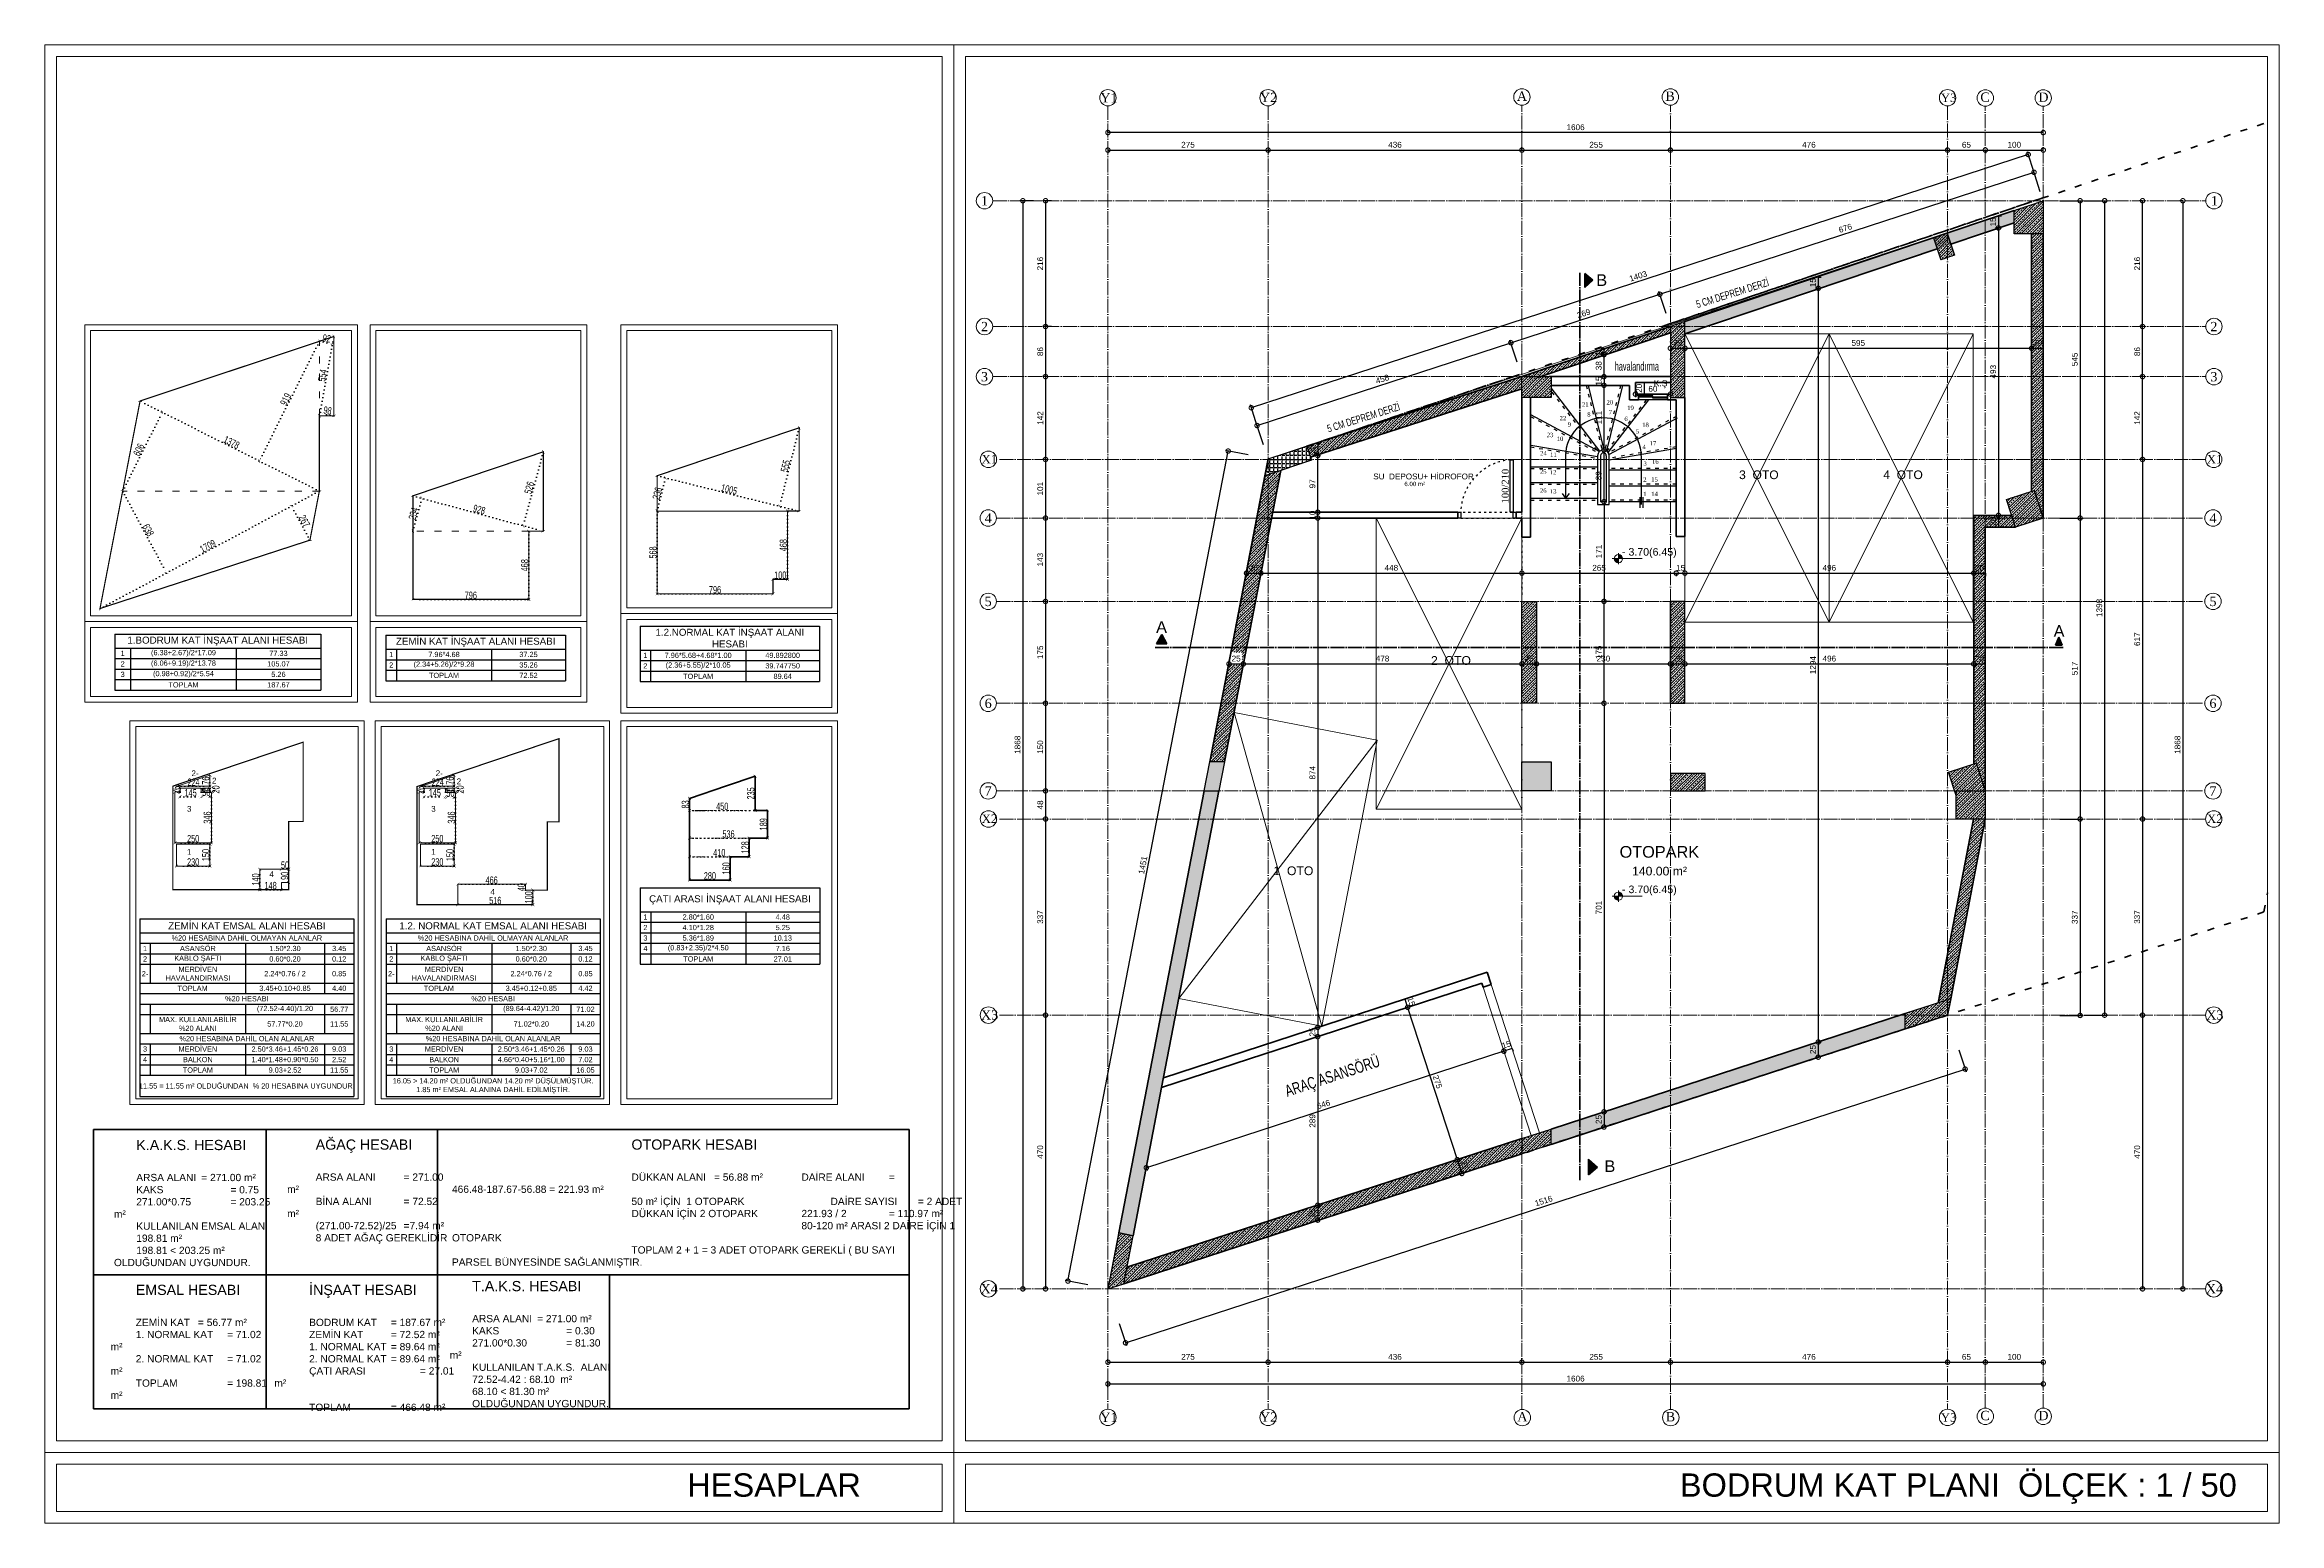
# Model space of a CAD drawing. Header units: millimetres. Extents: x 7519 to 33116, y -1769 to 3101.
# Drawn here: x 12197 to 16034, y 562 to 3101 of the extents above; entities that cross this region are included whole.
import ezdxf
from ezdxf.enums import TextEntityAlignment as Align

# ---------------------------------------------------------------- set-up
doc = ezdxf.new("R2010")
doc.units = ezdxf.units.MM
for name, pattern in [('ACAD_ISO03W100', [30, 12, -18]), ('ACAD_ISO04W100', [30, 24, -3, 0, -3]), ('DOT', [6.35, 0, -6.35])]:
    doc.linetypes.add(name, pattern=pattern)
for name, color, linetype, lineweight in [('duvar', 145, 'Continuous', 53), ('iç ölçü x', 20, 'Continuous', 9), ('KAPI', 42, 'Continuous', 25), ('kesit', 50, 'Continuous', 50), ('kolon', 1, 'Continuous', 30), ('KOT_ŞABLON', 6, 'Continuous', 0), ('KÜTÜPHANE', 34, 'Continuous', 30), ('t tarama', 250, 'Continuous', 18), ('tarama', 157, 'Continuous', 15), ('çizgi', 234, 'Continuous', 9)]:
    doc.layers.add(name, color=color, linetype=linetype, lineweight=lineweight)
for name, color, linetype in [('kapı pen', 4, 'Continuous'), ('PENC3', 24, 'Continuous'), ('yazı', 253, 'Continuous')]:
    doc.layers.add(name, color=color, linetype=linetype)
doc.styles.add('ARIAL', font='arial.ttf', dxfattribs={"height": 10})
doc.styles.add('emre', font='times.ttf')
doc.styles.get("Standard").update_dxf_attribs({"font": 'arial.ttf'})
doc.styles.add('TÜRKÇE', font='times.ttf')
doc.styles.add('UMUT İÇ ÖLÇÜ YAZISI', font='ARIALN.TTF', dxfattribs={"width": 0.7, "height": 12.5})
doc.dimstyles.new('KESİT', dxfattribs={"dimscale": 0, "dimtxt": 10, "dimasz": 15, "dimexe": 5, "dimexo": 5, "dimgap": 4, "dimtad": 1, "dimdec": 0, "dimdsep": 46, "dimtxsty": 'ARIAL', "dimblk": 'DOTSMALL', "dimcen": -2, "dimclrd": 256, "dimclre": 8, "dimclrt": 4, "dimadec": 0, "dimazin": 0, "dimtfac": 0.533333, "dimtdec": 0, "dimtix": 1, "dimtmove": 2, "dimatfit": 3, "dimldrblk": 'DOTSMALL', "dimfxl": 35, "dimfxlon": 1, "dimtolj": 1, "dimarcsym": 0})
doc.dimstyles.new('UMUT İÇ ÖLÇÜ', dxfattribs={"dimtxt": 12.5, "dimasz": 5, "dimexe": 1.25, "dimexo": 0.625, "dimtad": 1, "dimtoh": 1, "dimdec": 0, "dimzin": 12, "dimtxsty": 'UMUT İÇ ÖLÇÜ YAZISI', "dimblk": 'ARCHTICK', "dimcen": 5, "dimclrd": 1, "dimclre": 2, "dimclrt": 3, "dimadec": 0, "dimazin": 0, "dimtfac": 1, "dimtdec": 0, "dimtix": 1, "dimtmove": 0, "dimatfit": 3, "dimldrblk": 'ARCHTICK', "dimfxl": 35, "dimfxlon": 1, "dimtfillclr": 256, "dimarcsym": 0})
pattern_1 = [(45, (-20204.8364, 0), (-4.4901281, 4.4901281), []), (45, (-20200.346, 0), (-4.4901281, 4.4901281), [3.175, -1.5875])]

# ---------------------------------------------------------------- blocks, each defined once
blk = doc.blocks.new('*D174')
at = {"layer": 'Defpoints', "color": 0, "transparency": 16777216}
for p in [(14378.9, 2415.9), (14379.8, 2395.4), (14383.4, 2395.4)]:
    blk.add_point(p, dxfattribs=at)
at = {"layer": 'iç ölçü x', "color": 8, "lineweight": -2, "transparency": 16777216}
for p, q in [((14383.4, 2415.9), (14388.4, 2415.9)), ((14383.4, 2395.4), (14388.4, 2395.4))]:
    blk.add_line(p, q, dxfattribs=at)
at = {"layer": 'iç ölçü x', "lineweight": -2, "transparency": 16777216}
blk.add_line((14383.4, 2415.9), (14383.4, 2395.4), dxfattribs=at)
at = {"layer": 'iç ölçü x', "color": 4, "transparency": 16777216, "insert": (14374.3, 2405.7), "char_height": 10, "attachment_point": 5, "rotation": 90, "style": 'ARIAL'}
blk.add_mtext('\\A1;20', dxfattribs=at)
blk = doc.blocks.new('_DotSmall')
at = {"color": 0, "linetype": 'ByBlock', "const_width": 0.5}
blk.add_lwpolyline([(-0.0625, 0, 1), (0.0625, 0, 1)], format="xyb", close=True, dxfattribs=at)
blk = doc.blocks.new('*D175')
at = {"layer": 'Defpoints', "color": 0, "transparency": 16777216}
for p in [(14380.2, 2288.1), (14383.4, 1413.7), (14383.8, 1413.7)]:
    blk.add_point(p, dxfattribs=at)
at = {"layer": 'iç ölçü x', "color": 8, "lineweight": -2, "transparency": 16777216}
for p, q in [((14383.4, 2288.1), (14388.4, 2288.1)), ((14383.4, 1413.7), (14378.4, 1413.7))]:
    blk.add_line(p, q, dxfattribs=at)
at = {"layer": 'iç ölçü x', "lineweight": -2, "transparency": 16777216}
blk.add_line((14383.4, 2288.1), (14383.4, 1413.7), dxfattribs=at)
at = {"layer": 'iç ölçü x', "lineweight": -2, "transparency": 16777216, "xscale": 15, "yscale": 15, "zscale": 15}
for p, rotation in [((14383.4, 2288.1), 90), ((14383.4, 1413.7), 270)]:
    blk.add_blockref('_DotSmall', p, dxfattribs=dict(at, rotation=rotation))
at = {"layer": 'iç ölçü x', "color": 4, "transparency": 16777216, "insert": (14374.3, 1850.9), "char_height": 10, "attachment_point": 5, "rotation": 90, "style": 'ARIAL'}
blk.add_mtext('\\A1;874', dxfattribs=at)
blk = doc.blocks.new('*D176')
at = {"layer": 'Defpoints', "color": 0, "transparency": 16777216}
for p in [(14383.4, 1397.8), (14383.4, 1397.8), (14383.8, 1413.7)]:
    blk.add_point(p, dxfattribs=at)
at = {"layer": 'iç ölçü x', "color": 8, "lineweight": -2, "transparency": 16777216}
for p, q in [((14383.4, 1413.7), (14378.4, 1413.7)), ((14383.4, 1397.8), (14378.4, 1397.8))]:
    blk.add_line(p, q, dxfattribs=at)
at = {"layer": 'iç ölçü x', "lineweight": -2, "transparency": 16777216}
blk.add_line((14383.4, 1413.7), (14383.4, 1397.8), dxfattribs=at)
at = {"layer": 'iç ölçü x', "color": 4, "transparency": 16777216, "insert": (14374.3, 1405.8), "char_height": 10, "attachment_point": 5, "rotation": 90, "style": 'ARIAL'}
blk.add_mtext('\\A1;25', dxfattribs=at)
blk = doc.blocks.new('*D177')
at = {"layer": 'Defpoints', "color": 0, "transparency": 16777216}
for p in [(14383.4, 1397.8), (14382.9, 1108.4), (14383.4, 1108.4)]:
    blk.add_point(p, dxfattribs=at)
at = {"layer": 'iç ölçü x', "color": 8, "lineweight": -2, "transparency": 16777216}
for p, q in [((14383.4, 1397.8), (14378.4, 1397.8)), ((14383.4, 1108.4), (14388.4, 1108.4))]:
    blk.add_line(p, q, dxfattribs=at)
at = {"layer": 'iç ölçü x', "lineweight": -2, "transparency": 16777216}
blk.add_line((14383.4, 1397.8), (14383.4, 1108.4), dxfattribs=at)
at = {"layer": 'iç ölçü x', "lineweight": -2, "transparency": 16777216, "xscale": 15, "yscale": 15, "zscale": 15}
for p, rotation in [((14383.4, 1397.8), 90), ((14383.4, 1108.4), 270)]:
    blk.add_blockref('_DotSmall', p, dxfattribs=dict(at, rotation=rotation))
at = {"layer": 'iç ölçü x', "color": 4, "transparency": 16777216, "insert": (14374.3, 1253.1), "char_height": 10, "attachment_point": 5, "rotation": 90, "style": 'ARIAL'}
blk.add_mtext('\\A1;289', dxfattribs=at)
blk = doc.blocks.new('*D178')
at = {"layer": 'Defpoints', "color": 0, "transparency": 16777216}
for p in [(14382.9, 1108.4), (14383.4, 1082.8), (14384.9, 1082.8)]:
    blk.add_point(p, dxfattribs=at)
at = {"layer": 'iç ölçü x', "color": 8, "lineweight": -2, "transparency": 16777216}
for p, q in [((14383.4, 1082.8), (14378.4, 1082.8)), ((14383.4, 1108.4), (14388.4, 1108.4))]:
    blk.add_line(p, q, dxfattribs=at)
at = {"layer": 'iç ölçü x', "lineweight": -2, "transparency": 16777216}
blk.add_line((14383.4, 1108.4), (14383.4, 1082.8), dxfattribs=at)
at = {"layer": 'iç ölçü x', "lineweight": -2, "transparency": 16777216, "xscale": 15, "yscale": 15, "zscale": 15}
for p, rotation in [((14383.4, 1108.4), 90), ((14383.4, 1082.8), 270)]:
    blk.add_blockref('_DotSmall', p, dxfattribs=dict(at, rotation=rotation))
at = {"layer": 'iç ölçü x', "color": 4, "transparency": 16777216, "insert": (14374.3, 1095.6), "char_height": 10, "attachment_point": 5, "rotation": 90, "style": 'ARIAL'}
blk.add_mtext('\\A1;25', dxfattribs=at)
blk = doc.blocks.new('*D179')
at = {"layer": 'Defpoints', "color": 0, "transparency": 16777216}
for p in [(14874.9, 2515.9), (14877.7, 2530.8), (14877.7, 2515.9)]:
    blk.add_point(p, dxfattribs=at)
at = {"layer": 'iç ölçü x', "color": 8, "lineweight": -2, "transparency": 16777216}
for p, q in [((14874.9, 2530.8), (14869.9, 2530.8)), ((14874.9, 2515.9), (14869.9, 2515.9))]:
    blk.add_line(p, q, dxfattribs=at)
at = {"layer": 'iç ölçü x', "lineweight": -2, "transparency": 16777216}
blk.add_line((14874.9, 2530.8), (14874.9, 2515.9), dxfattribs=at)
at = {"layer": 'iç ölçü x', "color": 4, "transparency": 16777216, "insert": (14865.8, 2523.3), "char_height": 10, "attachment_point": 5, "rotation": 90, "style": 'ARIAL'}
blk.add_mtext('\\A1;15', dxfattribs=at)
blk = doc.blocks.new('*D180')
at = {"layer": 'Defpoints', "color": 0, "transparency": 16777216}
for p in [(14876.2, 2316.1), (14874.9, 2145.1), (14874.9, 2145.1)]:
    blk.add_point(p, dxfattribs=at)
at = {"layer": 'iç ölçü x', "color": 8, "lineweight": -2, "transparency": 16777216}
for p, q in [((14874.9, 2316.1), (14869.9, 2316.1)), ((14874.9, 2145.1), (14869.9, 2145.1))]:
    blk.add_line(p, q, dxfattribs=at)
at = {"layer": 'iç ölçü x', "lineweight": -2, "transparency": 16777216}
blk.add_line((14874.9, 2316.1), (14874.9, 2145.1), dxfattribs=at)
at = {"layer": 'iç ölçü x', "lineweight": -2, "transparency": 16777216, "xscale": 15, "yscale": 15, "zscale": 15}
for p, rotation in [((14874.9, 2316.1), 90), ((14874.9, 2145.1), 270)]:
    blk.add_blockref('_DotSmall', p, dxfattribs=dict(at, rotation=rotation))
at = {"layer": 'iç ölçü x', "color": 4, "transparency": 16777216, "insert": (14865.9, 2230.6), "char_height": 10, "attachment_point": 5, "rotation": 90, "style": 'ARIAL'}
blk.add_mtext('\\A1;171', dxfattribs=at)
blk = doc.blocks.new('*D181')
at = {"layer": 'Defpoints', "color": 0, "transparency": 16777216}
for p in [(14874.9, 1970.1), (14874.7, 1268.7), (14874.9, 1268.7)]:
    blk.add_point(p, dxfattribs=at)
at = {"layer": 'iç ölçü x', "color": 8, "lineweight": -2, "transparency": 16777216}
for p, q in [((14874.9, 1970.1), (14869.9, 1970.1)), ((14874.9, 1268.7), (14879.9, 1268.7))]:
    blk.add_line(p, q, dxfattribs=at)
at = {"layer": 'iç ölçü x', "lineweight": -2, "transparency": 16777216}
blk.add_line((14874.9, 1970.1), (14874.9, 1268.7), dxfattribs=at)
at = {"layer": 'iç ölçü x', "lineweight": -2, "transparency": 16777216, "xscale": 15, "yscale": 15, "zscale": 15}
for p, rotation in [((14874.9, 1970.1), 90), ((14874.9, 1268.7), 270)]:
    blk.add_blockref('_DotSmall', p, dxfattribs=dict(at, rotation=rotation))
at = {"layer": 'iç ölçü x', "color": 4, "transparency": 16777216, "insert": (14865.8, 1619.4), "char_height": 10, "attachment_point": 5, "rotation": 90, "style": 'ARIAL'}
blk.add_mtext('\\A1;701', dxfattribs=at)
blk = doc.blocks.new('*D182')
at = {"layer": 'Defpoints', "color": 0, "transparency": 16777216}
for p in [(14874.7, 1268.7), (14874.9, 1242.6), (14875.2, 1242.6)]:
    blk.add_point(p, dxfattribs=at)
at = {"layer": 'iç ölçü x', "color": 8, "lineweight": -2, "transparency": 16777216}
for p, q in [((14874.9, 1268.7), (14879.9, 1268.7)), ((14874.9, 1242.6), (14869.9, 1242.6))]:
    blk.add_line(p, q, dxfattribs=at)
at = {"layer": 'iç ölçü x', "lineweight": -2, "transparency": 16777216}
blk.add_line((14874.9, 1268.7), (14874.9, 1242.6), dxfattribs=at)
at = {"layer": 'iç ölçü x', "lineweight": -2, "transparency": 16777216, "xscale": 15, "yscale": 15, "zscale": 15}
for p, rotation in [((14874.9, 1268.7), 90), ((14874.9, 1242.6), 270)]:
    blk.add_blockref('_DotSmall', p, dxfattribs=dict(at, rotation=rotation))
at = {"layer": 'iç ölçü x', "color": 4, "transparency": 16777216, "insert": (14865.8, 1255.6), "char_height": 10, "attachment_point": 5, "rotation": 90, "style": 'ARIAL'}
blk.add_mtext('\\A1;25', dxfattribs=at)
blk = doc.blocks.new('*D183')
at = {"layer": 'Defpoints', "color": 0, "transparency": 16777216}
for p in [(15552.2, 2806.9), (15552.2, 2786.1), (15552.2, 2786.1)]:
    blk.add_point(p, dxfattribs=at)
at = {"layer": 'iç ölçü x', "color": 8, "lineweight": -2, "transparency": 16777216}
for p, q in [((15552.2, 2806.9), (15557.2, 2806.9)), ((15552.2, 2786.1), (15547.2, 2786.1))]:
    blk.add_line(p, q, dxfattribs=at)
at = {"layer": 'iç ölçü x', "lineweight": -2, "transparency": 16777216}
blk.add_line((15552.2, 2806.9), (15552.2, 2786.1), dxfattribs=at)
at = {"layer": 'iç ölçü x', "color": 4, "transparency": 16777216, "insert": (15543.1, 2796.5), "char_height": 10, "attachment_point": 5, "rotation": 90, "style": 'ARIAL'}
blk.add_mtext('\\A1;15', dxfattribs=at)
blk = doc.blocks.new('*D184')
at = {"layer": 'Defpoints', "color": 0, "transparency": 16777216}
for p in [(15552.2, 2786.1), (15552.2, 2292.7), (15552.2, 2292.7)]:
    blk.add_point(p, dxfattribs=at)
at = {"layer": 'iç ölçü x', "color": 8, "lineweight": -2, "transparency": 16777216}
for p, q in [((15552.2, 2786.1), (15557.2, 2786.1)), ((15552.2, 2292.7), (15547.2, 2292.7))]:
    blk.add_line(p, q, dxfattribs=at)
at = {"layer": 'iç ölçü x', "lineweight": -2, "transparency": 16777216}
blk.add_line((15552.2, 2786.1), (15552.2, 2292.7), dxfattribs=at)
at = {"layer": 'iç ölçü x', "lineweight": -2, "transparency": 16777216, "xscale": 15, "yscale": 15, "zscale": 15}
for p, rotation in [((15552.2, 2786.1), 90), ((15552.2, 2292.7), 270)]:
    blk.add_blockref('_DotSmall', p, dxfattribs=dict(at, rotation=rotation))
at = {"layer": 'iç ölçü x', "color": 4, "transparency": 16777216, "insert": (15543.1, 2539.4), "char_height": 10, "attachment_point": 5, "rotation": 90, "style": 'ARIAL'}
blk.add_mtext('\\A1;493', dxfattribs=at)
blk = doc.blocks.new('*D185')
at = {"layer": 'Defpoints', "color": 0, "transparency": 16777216}
for p in [(15240.4, 2701.7), (15242.8, 2682.5), (15245.2, 2682.5)]:
    blk.add_point(p, dxfattribs=at)
at = {"layer": 'iç ölçü x', "color": 8, "lineweight": -2, "transparency": 16777216}
for p, q in [((15242.8, 2701.7), (15247.8, 2701.7)), ((15242.8, 2682.5), (15237.8, 2682.5))]:
    blk.add_line(p, q, dxfattribs=at)
at = {"layer": 'iç ölçü x', "lineweight": -2, "transparency": 16777216}
blk.add_line((15242.8, 2701.7), (15242.8, 2682.5), dxfattribs=at)
at = {"layer": 'iç ölçü x', "color": 4, "transparency": 16777216, "insert": (15233.7, 2692.1), "char_height": 10, "attachment_point": 5, "rotation": 90, "style": 'ARIAL'}
blk.add_mtext('\\A1;15', dxfattribs=at)
blk = doc.blocks.new('*D186')
at = {"layer": 'Defpoints', "color": 0, "transparency": 16777216}
for p in [(15245.2, 2682.5), (15242.5, 1388.6), (15242.8, 1388.6)]:
    blk.add_point(p, dxfattribs=at)
at = {"layer": 'iç ölçü x', "color": 8, "lineweight": -2, "transparency": 16777216}
for p, q in [((15242.8, 2682.5), (15237.8, 2682.5)), ((15242.8, 1388.6), (15247.8, 1388.6))]:
    blk.add_line(p, q, dxfattribs=at)
at = {"layer": 'iç ölçü x', "lineweight": -2, "transparency": 16777216}
blk.add_line((15242.8, 2682.5), (15242.8, 1388.6), dxfattribs=at)
at = {"layer": 'iç ölçü x', "lineweight": -2, "transparency": 16777216, "xscale": 15, "yscale": 15, "zscale": 15}
for p, rotation in [((15242.8, 2682.5), 90), ((15242.8, 1388.6), 270)]:
    blk.add_blockref('_DotSmall', p, dxfattribs=dict(at, rotation=rotation))
at = {"layer": 'iç ölçü x', "color": 4, "transparency": 16777216, "insert": (15233.7, 2035.5), "char_height": 10, "attachment_point": 5, "rotation": 90, "style": 'ARIAL'}
blk.add_mtext('\\A1;1294', dxfattribs=at)
blk = doc.blocks.new('*D187')
at = {"layer": 'Defpoints', "color": 0, "transparency": 16777216}
for p in [(15242.5, 1388.6), (15242.8, 1362.6), (15243.3, 1362.6)]:
    blk.add_point(p, dxfattribs=at)
at = {"layer": 'iç ölçü x', "color": 8, "lineweight": -2, "transparency": 16777216}
for p, q in [((15242.8, 1388.6), (15247.8, 1388.6)), ((15242.8, 1362.6), (15237.8, 1362.6))]:
    blk.add_line(p, q, dxfattribs=at)
at = {"layer": 'iç ölçü x', "lineweight": -2, "transparency": 16777216}
blk.add_line((15242.8, 1388.6), (15242.8, 1362.6), dxfattribs=at)
at = {"layer": 'iç ölçü x', "lineweight": -2, "transparency": 16777216, "xscale": 15, "yscale": 15, "zscale": 15}
for p, rotation in [((15242.8, 1388.6), 90), ((15242.8, 1362.6), 270)]:
    blk.add_blockref('_DotSmall', p, dxfattribs=dict(at, rotation=rotation))
at = {"layer": 'iç ölçü x', "color": 4, "transparency": 16777216, "insert": (15233.7, 1375.6), "char_height": 10, "attachment_point": 5, "rotation": 90, "style": 'ARIAL'}
blk.add_mtext('\\A1;25', dxfattribs=at)
blk = doc.blocks.new('*D188')
at = {"layer": 'Defpoints', "color": 0, "transparency": 16777216}
for p in [(14988.9, 2582.7), (15013.9, 2582.7), (15013.9, 2579.6)]:
    blk.add_point(p, dxfattribs=at)
at = {"layer": 'iç ölçü x', "color": 8, "lineweight": -2, "transparency": 16777216}
for p, q in [((14988.9, 2579.6), (14988.9, 2574.6)), ((15013.9, 2579.6), (15013.9, 2574.6))]:
    blk.add_line(p, q, dxfattribs=at)
at = {"layer": 'iç ölçü x', "lineweight": -2, "transparency": 16777216}
blk.add_line((14988.9, 2579.6), (15013.9, 2579.6), dxfattribs=at)
at = {"layer": 'iç ölçü x', "lineweight": -2, "transparency": 16777216, "xscale": 15, "yscale": 15, "zscale": 15, "rotation": 180}
blk.add_blockref('_DotSmall', (14988.9, 2579.6), dxfattribs=at)
at = {"layer": 'iç ölçü x', "lineweight": -2, "transparency": 16777216, "xscale": 15, "yscale": 15, "zscale": 15}
blk.add_blockref('_DotSmall', (15013.9, 2579.6), dxfattribs=at)
at = {"layer": 'iç ölçü x', "color": 4, "transparency": 16777216, "insert": (15001.4, 2588.7), "char_height": 10, "attachment_point": 5, "style": 'ARIAL'}
blk.add_mtext('\\A1;25', dxfattribs=at)
blk = doc.blocks.new('*D189')
at = {"layer": 'Defpoints', "color": 0, "transparency": 16777216}
for p in [(15013.9, 2582.7), (15609.2, 2579.6), (15609.2, 2579.6)]:
    blk.add_point(p, dxfattribs=at)
at = {"layer": 'iç ölçü x', "color": 8, "lineweight": -2, "transparency": 16777216}
for p, q in [((15013.9, 2579.6), (15013.9, 2574.6)), ((15609.2, 2579.6), (15609.2, 2584.6))]:
    blk.add_line(p, q, dxfattribs=at)
at = {"layer": 'iç ölçü x', "lineweight": -2, "transparency": 16777216}
blk.add_line((15013.9, 2579.6), (15609.2, 2579.6), dxfattribs=at)
at = {"layer": 'iç ölçü x', "lineweight": -2, "transparency": 16777216, "xscale": 15, "yscale": 15, "zscale": 15, "rotation": 180}
blk.add_blockref('_DotSmall', (15013.9, 2579.6), dxfattribs=at)
at = {"layer": 'iç ölçü x', "lineweight": -2, "transparency": 16777216, "xscale": 15, "yscale": 15, "zscale": 15}
blk.add_blockref('_DotSmall', (15609.2, 2579.6), dxfattribs=at)
at = {"layer": 'iç ölçü x', "color": 4, "transparency": 16777216, "insert": (15311.5, 2588.7), "char_height": 10, "attachment_point": 5, "style": 'ARIAL'}
blk.add_mtext('\\A1;595', dxfattribs=at)
blk = doc.blocks.new('*D190')
at = {"layer": 'Defpoints', "color": 0, "transparency": 16777216}
for p in [(15609.2, 2579.6), (15629.2, 2579.6), (15629.2, 2579.6)]:
    blk.add_point(p, dxfattribs=at)
at = {"layer": 'iç ölçü x', "color": 8, "lineweight": -2, "transparency": 16777216}
for p, q in [((15609.2, 2579.6), (15609.2, 2584.6)), ((15629.2, 2579.6), (15629.2, 2584.6))]:
    blk.add_line(p, q, dxfattribs=at)
at = {"layer": 'iç ölçü x', "lineweight": -2, "transparency": 16777216}
blk.add_line((15609.2, 2579.6), (15629.2, 2579.6), dxfattribs=at)
at = {"layer": 'iç ölçü x', "color": 4, "transparency": 16777216, "insert": (15619.2, 2588.7), "char_height": 10, "attachment_point": 5, "style": 'ARIAL'}
blk.add_mtext('\\A1;20', dxfattribs=at)
blk = doc.blocks.new('*D191')
at = {"layer": 'Defpoints', "color": 0, "transparency": 16777216}
for p in [(14231, 2041.5), (14255.6, 2037.7), (14255.6, 2036.8)]:
    blk.add_point(p, dxfattribs=at)
at = {"layer": 'iç ölçü x', "color": 8, "lineweight": -2, "transparency": 16777216}
for p, q in [((14231, 2037.7), (14231, 2032.7)), ((14255.6, 2037.7), (14255.6, 2042.7))]:
    blk.add_line(p, q, dxfattribs=at)
at = {"layer": 'iç ölçü x', "lineweight": -2, "transparency": 16777216}
blk.add_line((14231, 2037.7), (14255.6, 2037.7), dxfattribs=at)
at = {"layer": 'iç ölçü x', "lineweight": -2, "transparency": 16777216, "xscale": 15, "yscale": 15, "zscale": 15, "rotation": 180}
blk.add_blockref('_DotSmall', (14231, 2037.7), dxfattribs=at)
at = {"layer": 'iç ölçü x', "lineweight": -2, "transparency": 16777216, "xscale": 15, "yscale": 15, "zscale": 15}
blk.add_blockref('_DotSmall', (14255.6, 2037.7), dxfattribs=at)
at = {"layer": 'iç ölçü x', "color": 4, "transparency": 16777216, "insert": (14243.3, 2046.8), "char_height": 10, "attachment_point": 5, "style": 'ARIAL'}
blk.add_mtext('\\A1;25', dxfattribs=at)
blk = doc.blocks.new('*D192')
at = {"layer": 'Defpoints', "color": 0, "transparency": 16777216}
for p in [(14255.6, 2036.8), (14733.9, 2037.7), (14733.9, 2037.1)]:
    blk.add_point(p, dxfattribs=at)
at = {"layer": 'iç ölçü x', "color": 8, "lineweight": -2, "transparency": 16777216}
for p, q in [((14255.6, 2037.7), (14255.6, 2042.7)), ((14733.9, 2037.7), (14733.9, 2042.7))]:
    blk.add_line(p, q, dxfattribs=at)
at = {"layer": 'iç ölçü x', "lineweight": -2, "transparency": 16777216}
blk.add_line((14255.6, 2037.7), (14733.9, 2037.7), dxfattribs=at)
at = {"layer": 'iç ölçü x', "lineweight": -2, "transparency": 16777216, "xscale": 15, "yscale": 15, "zscale": 15, "rotation": 180}
blk.add_blockref('_DotSmall', (14255.6, 2037.7), dxfattribs=at)
at = {"layer": 'iç ölçü x', "lineweight": -2, "transparency": 16777216, "xscale": 15, "yscale": 15, "zscale": 15}
blk.add_blockref('_DotSmall', (14733.9, 2037.7), dxfattribs=at)
at = {"layer": 'iç ölçü x', "color": 4, "transparency": 16777216, "insert": (14494.7, 2046.8), "char_height": 10, "attachment_point": 5, "style": 'ARIAL'}
blk.add_mtext('\\A1;478', dxfattribs=at)
blk = doc.blocks.new('*D193')
at = {"layer": 'Defpoints', "color": 0, "transparency": 16777216}
for p in [(15509.7, 2037.7), (15529.7, 2037.7), (15529.7, 2037.7)]:
    blk.add_point(p, dxfattribs=at)
at = {"layer": 'iç ölçü x', "color": 8, "lineweight": -2, "transparency": 16777216}
for p, q in [((15509.7, 2037.7), (15509.7, 2032.7)), ((15529.7, 2037.7), (15529.7, 2042.7))]:
    blk.add_line(p, q, dxfattribs=at)
at = {"layer": 'iç ölçü x', "lineweight": -2, "transparency": 16777216}
blk.add_line((15509.7, 2037.7), (15529.7, 2037.7), dxfattribs=at)
at = {"layer": 'iç ölçü x', "color": 4, "transparency": 16777216, "insert": (15519.7, 2046.8), "char_height": 10, "attachment_point": 5, "style": 'ARIAL'}
blk.add_mtext('\\A1;20', dxfattribs=at)
blk = doc.blocks.new('*D194')
at = {"layer": 'Defpoints', "color": 0, "transparency": 16777216}
for p in [(14530.4, 1461.5), (14535, 1447.2), (14537.7, 1448.1)]:
    blk.add_point(p, dxfattribs=at)
at = {"layer": 'iç ölçü x', "color": 8, "lineweight": -2, "transparency": 16777216}
for p, q in [((14533.1, 1462.4), (14537.8, 1463.9)), ((14537.7, 1448.1), (14542.5, 1449.7))]:
    blk.add_line(p, q, dxfattribs=at)
at = {"layer": 'iç ölçü x', "lineweight": -2, "transparency": 16777216}
blk.add_line((14533.1, 1462.4), (14537.7, 1448.1), dxfattribs=at)
at = {"layer": 'iç ölçü x', "color": 4, "transparency": 16777216, "insert": (14544, 1458.1), "char_height": 10, "attachment_point": 5, "rotation": 288.0531, "style": 'ARIAL'}
blk.add_mtext('\\A1;15', dxfattribs=at)
blk = doc.blocks.new('*D195')
at = {"layer": 'Defpoints', "color": 0, "transparency": 16777216}
for p in [(14535, 1447.2), (14622.9, 1186.6), (14622.9, 1186.6)]:
    blk.add_point(p, dxfattribs=at)
at = {"layer": 'iç ölçü x', "color": 8, "lineweight": -2, "transparency": 16777216}
for p, q in [((14537.7, 1448.1), (14542.5, 1449.7)), ((14622.9, 1186.6), (14627.7, 1188.2))]:
    blk.add_line(p, q, dxfattribs=at)
at = {"layer": 'iç ölçü x', "lineweight": -2, "transparency": 16777216}
blk.add_line((14537.7, 1448.1), (14622.9, 1186.6), dxfattribs=at)
at = {"layer": 'iç ölçü x', "lineweight": -2, "transparency": 16777216, "xscale": 15, "yscale": 15, "zscale": 15}
for p, rotation in [((14537.7, 1448.1), 108.0530983270383), ((14622.9, 1186.6), 288.0530983270383)]:
    blk.add_blockref('_DotSmall', p, dxfattribs=dict(at, rotation=rotation))
at = {"layer": 'iç ölçü x', "color": 4, "transparency": 16777216, "insert": (14589, 1320.2), "char_height": 10, "attachment_point": 5, "rotation": 288.0531, "style": 'ARIAL'}
blk.add_mtext('\\A1;275', dxfattribs=at)
blk = doc.blocks.new('*D196')
at = {"layer": 'Defpoints', "color": 0, "transparency": 16777216}
for p in [(14622.9, 1186.6), (14630.7, 1162.9), (14630.7, 1162.9)]:
    blk.add_point(p, dxfattribs=at)
at = {"layer": 'iç ölçü x', "color": 8, "lineweight": -2, "transparency": 16777216}
for p, q in [((14622.9, 1186.6), (14627.7, 1188.2)), ((14630.7, 1162.9), (14625.9, 1161.3))]:
    blk.add_line(p, q, dxfattribs=at)
at = {"layer": 'iç ölçü x', "lineweight": -2, "transparency": 16777216}
blk.add_line((14622.9, 1186.6), (14630.7, 1162.9), dxfattribs=at)
at = {"layer": 'iç ölçü x', "lineweight": -2, "transparency": 16777216, "xscale": 15, "yscale": 15, "zscale": 15}
for p, rotation in [((14622.9, 1186.6), 108.0530983270383), ((14630.7, 1162.9), 288.0530983270383)]:
    blk.add_blockref('_DotSmall', p, dxfattribs=dict(at, rotation=rotation))
at = {"layer": 'iç ölçü x', "color": 4, "transparency": 16777216, "insert": (14635.5, 1177.6), "char_height": 10, "attachment_point": 5, "rotation": 288.0531, "style": 'ARIAL'}
blk.add_mtext('\\A1;25', dxfattribs=at)
blk = doc.blocks.new('*D197')
at = {"layer": 'Defpoints', "color": 0, "transparency": 16777216}
for p in [(14702.7, 1373.6), (14702.9, 1372.9), (14716.9, 1378.3)]:
    blk.add_point(p, dxfattribs=at)
at = {"layer": 'iç ölçü x', "lineweight": -2, "transparency": 16777216}
blk.add_line((14717.2, 1377.5), (14702.9, 1372.9), dxfattribs=at)
at = {"layer": 'iç ölçü x', "color": 8, "lineweight": -2, "transparency": 16777216}
for p, q in [((14702.9, 1372.9), (14704.4, 1368.1)), ((14717.2, 1377.5), (14718.7, 1372.8))]:
    blk.add_line(p, q, dxfattribs=at)
at = {"layer": 'iç ölçü x', "color": 4, "transparency": 16777216, "insert": (14707.2, 1383.9), "char_height": 10, "attachment_point": 5, "rotation": 18.0531, "style": 'ARIAL'}
blk.add_mtext('\\A1;15', dxfattribs=at)
blk = doc.blocks.new('*D198')
at = {"layer": 'Defpoints', "color": 0, "transparency": 16777216}
for p in [(14702.7, 1373.6), (14088.9, 1173.4), (14089.1, 1172.8)]:
    blk.add_point(p, dxfattribs=at)
at = {"layer": 'iç ölçü x', "lineweight": -2, "transparency": 16777216}
blk.add_line((14702.9, 1372.9), (14089.1, 1172.8), dxfattribs=at)
at = {"layer": 'iç ölçü x', "color": 8, "lineweight": -2, "transparency": 16777216}
for p, q in [((14702.9, 1372.9), (14704.4, 1368.1)), ((14089.1, 1172.8), (14090.6, 1168.1))]:
    blk.add_line(p, q, dxfattribs=at)
at = {"layer": 'iç ölçü x', "lineweight": -2, "transparency": 16777216, "xscale": 15, "yscale": 15, "zscale": 15}
for p, rotation in [((14702.9, 1372.9), 18.053098327038), ((14089.1, 1172.8), 198.053098327038)]:
    blk.add_blockref('_DotSmall', p, dxfattribs=dict(at, rotation=rotation))
at = {"layer": 'iç ölçü x', "color": 4, "transparency": 16777216, "insert": (14393.2, 1281.5), "char_height": 10, "attachment_point": 5, "rotation": 18.0531, "style": 'ARIAL'}
blk.add_mtext('\\A1;646', dxfattribs=at)
blk = doc.blocks.new('*D199')
at = {"layer": 'Defpoints', "color": 0, "transparency": 16777216}
for p in [(15464.8, 1434.7), (15495, 1342.1), (14023.1, 964.8)]:
    blk.add_point(p, dxfattribs=at)
at = {"layer": 'iç ölçü x', "color": 8, "lineweight": -2, "transparency": 16777216}
for p, q in [((15484.2, 1375.3), (15496.6, 1337.3)), ((14042.5, 905.4), (14054.9, 867.4))]:
    blk.add_line(p, q, dxfattribs=at)
at = {"layer": 'iç ölçü x', "lineweight": -2, "transparency": 16777216}
blk.add_line((14053.3, 872.2), (15495, 1342.1), dxfattribs=at)
at = {"layer": 'iç ölçü x', "lineweight": -2, "transparency": 16777216, "xscale": 15, "yscale": 15, "zscale": 15}
for p, rotation in [((15495, 1342.1), 18.05309832703866), ((14053.3, 872.2), 198.0530983270387)]:
    blk.add_blockref('_DotSmall', p, dxfattribs=dict(at, rotation=rotation))
at = {"layer": 'iç ölçü x', "color": 4, "transparency": 16777216, "insert": (14771.3, 1115.8), "char_height": 10, "attachment_point": 5, "rotation": 18.0531, "style": 'ARIAL'}
blk.add_mtext('\\A1;1516', dxfattribs=at)
blk = doc.blocks.new('*D200')
at = {"layer": 'Defpoints', "color": 0, "transparency": 16777216}
for p in [(15629.2, 2832.9), (15629.2, 2288.1), (15692.4, 2288.1)]:
    blk.add_point(p, dxfattribs=at)
at = {"layer": 'iç ölçü x', "color": 8, "lineweight": -2, "transparency": 16777216}
for p, q in [((15657.4, 2832.9), (15697.4, 2832.9)), ((15657.4, 2288.1), (15697.4, 2288.1))]:
    blk.add_line(p, q, dxfattribs=at)
at = {"layer": 'iç ölçü x', "lineweight": -2, "transparency": 16777216}
blk.add_line((15692.4, 2832.9), (15692.4, 2288.1), dxfattribs=at)
at = {"layer": 'iç ölçü x', "lineweight": -2, "transparency": 16777216, "xscale": 15, "yscale": 15, "zscale": 15}
for p, rotation in [((15692.4, 2832.9), 90), ((15692.4, 2288.1), 270)]:
    blk.add_blockref('_DotSmall', p, dxfattribs=dict(at, rotation=rotation))
at = {"layer": 'iç ölçü x', "color": 4, "transparency": 16777216, "insert": (15683.3, 2560.5), "char_height": 10, "attachment_point": 5, "rotation": 90, "style": 'ARIAL'}
blk.add_mtext('\\A1;545', dxfattribs=at)
blk = doc.blocks.new('*D201')
at = {"layer": 'Defpoints', "color": 0, "transparency": 16777216}
for p in [(15629.2, 2288.1), (15529.7, 1771.4), (15692.4, 1771.4)]:
    blk.add_point(p, dxfattribs=at)
at = {"layer": 'iç ölçü x', "color": 8, "lineweight": -2, "transparency": 16777216}
for p, q in [((15657.4, 2288.1), (15697.4, 2288.1)), ((15657.4, 1771.4), (15697.4, 1771.4))]:
    blk.add_line(p, q, dxfattribs=at)
at = {"layer": 'iç ölçü x', "lineweight": -2, "transparency": 16777216}
blk.add_line((15692.4, 2288.1), (15692.4, 1771.4), dxfattribs=at)
at = {"layer": 'iç ölçü x', "lineweight": -2, "transparency": 16777216, "xscale": 15, "yscale": 15, "zscale": 15}
for p, rotation in [((15692.4, 2288.1), 90), ((15692.4, 1771.4), 270)]:
    blk.add_blockref('_DotSmall', p, dxfattribs=dict(at, rotation=rotation))
at = {"layer": 'iç ölçü x', "color": 4, "transparency": 16777216, "insert": (15683.3, 2029.8), "char_height": 10, "attachment_point": 5, "rotation": 90, "style": 'ARIAL'}
blk.add_mtext('\\A1;517', dxfattribs=at)
blk = doc.blocks.new('*D202')
at = {"layer": 'Defpoints', "color": 0, "transparency": 16777216}
for p in [(15529.7, 1771.4), (15465, 1434.2), (15692.4, 1434.2)]:
    blk.add_point(p, dxfattribs=at)
at = {"layer": 'iç ölçü x', "color": 8, "lineweight": -2, "transparency": 16777216}
for p, q in [((15657.4, 1771.4), (15697.4, 1771.4)), ((15657.4, 1434.2), (15697.4, 1434.2))]:
    blk.add_line(p, q, dxfattribs=at)
at = {"layer": 'iç ölçü x', "lineweight": -2, "transparency": 16777216}
blk.add_line((15692.4, 1771.4), (15692.4, 1434.2), dxfattribs=at)
at = {"layer": 'iç ölçü x', "lineweight": -2, "transparency": 16777216, "xscale": 15, "yscale": 15, "zscale": 15}
for p, rotation in [((15692.4, 1771.4), 90), ((15692.4, 1434.2), 270)]:
    blk.add_blockref('_DotSmall', p, dxfattribs=dict(at, rotation=rotation))
at = {"layer": 'iç ölçü x', "color": 4, "transparency": 16777216, "insert": (15683.3, 1602.8), "char_height": 10, "attachment_point": 5, "rotation": 90, "style": 'ARIAL'}
blk.add_mtext('\\A1;337', dxfattribs=at)
blk = doc.blocks.new('*D203')
at = {"layer": 'Defpoints', "color": 0, "transparency": 16777216}
for p in [(14715, 2589), (14733.9, 2530.9), (14298.1, 2388.8)]:
    blk.add_point(p, dxfattribs=at)
at = {"layer": 'iç ölçü x', "lineweight": -2, "transparency": 16777216}
blk.add_line((14279.2, 2446.9), (14715, 2589), dxfattribs=at)
at = {"layer": 'iç ölçü x', "color": 8, "lineweight": -2, "transparency": 16777216}
for p, q in [((14725.8, 2555.7), (14713.4, 2593.7)), ((14290, 2413.7), (14277.6, 2451.7))]:
    blk.add_line(p, q, dxfattribs=at)
at = {"layer": 'iç ölçü x', "lineweight": -2, "transparency": 16777216, "xscale": 15, "yscale": 15, "zscale": 15}
for p, rotation in [((14715, 2589), 18.04984729749371), ((14279.2, 2446.9), 198.0498472974937)]:
    blk.add_blockref('_DotSmall', p, dxfattribs=dict(at, rotation=rotation))
at = {"layer": 'iç ölçü x', "color": 4, "transparency": 16777216, "insert": (14494.3, 2526.6), "char_height": 10, "attachment_point": 5, "rotation": 18.0498, "style": 'ARIAL'}
blk.add_mtext('\\A1;458', dxfattribs=at)
blk = doc.blocks.new('*D204')
at = {"layer": 'Defpoints', "color": 0, "transparency": 16777216}
for p in [(14970.8, 2672.3), (14988.9, 2616.9), (14733.9, 2530.9)]:
    blk.add_point(p, dxfattribs=at)
at = {"layer": 'iç ölçü x', "lineweight": -2, "transparency": 16777216}
blk.add_line((14715, 2589), (14970.8, 2672.3), dxfattribs=at)
at = {"layer": 'iç ölçü x', "color": 8, "lineweight": -2, "transparency": 16777216}
for p, q in [((14981.7, 2639.1), (14969.3, 2677.1)), ((14725.8, 2555.7), (14713.4, 2593.7))]:
    blk.add_line(p, q, dxfattribs=at)
at = {"layer": 'iç ölçü x', "lineweight": -2, "transparency": 16777216, "xscale": 15, "yscale": 15, "zscale": 15}
for p, rotation in [((14970.8, 2672.3), 18.04984729749365), ((14715, 2589), 198.0498472974936)]:
    blk.add_blockref('_DotSmall', p, dxfattribs=dict(at, rotation=rotation))
at = {"layer": 'iç ölçü x', "color": 4, "transparency": 16777216, "insert": (14840.1, 2639.3), "char_height": 10, "attachment_point": 5, "rotation": 18.0498, "style": 'ARIAL'}
blk.add_mtext('\\A1;269', dxfattribs=at)
blk = doc.blocks.new('*D205')
at = {"layer": 'Defpoints', "color": 0, "transparency": 16777216}
for p in [(15613.3, 2881.7), (15629.2, 2832.9), (14988.9, 2616.9)]:
    blk.add_point(p, dxfattribs=at)
at = {"layer": 'iç ölçü x', "lineweight": -2, "transparency": 16777216}
blk.add_line((14970.8, 2672.3), (15613.3, 2881.7), dxfattribs=at)
at = {"layer": 'iç ölçü x', "color": 8, "lineweight": -2, "transparency": 16777216}
for p, q in [((15624.1, 2848.4), (15611.7, 2886.5)), ((14981.7, 2639.1), (14969.3, 2677.1))]:
    blk.add_line(p, q, dxfattribs=at)
at = {"layer": 'iç ölçü x', "lineweight": -2, "transparency": 16777216, "xscale": 15, "yscale": 15, "zscale": 15}
for p, rotation in [((15613.3, 2881.7), 18.04984729749365), ((14970.8, 2672.3), 198.0498472974936)]:
    blk.add_blockref('_DotSmall', p, dxfattribs=dict(at, rotation=rotation))
at = {"layer": 'iç ölçü x', "color": 4, "transparency": 16777216, "insert": (15289.2, 2785.7), "char_height": 10, "attachment_point": 5, "rotation": 18.0498, "style": 'ARIAL'}
blk.add_mtext('\\A1;676', dxfattribs=at)
blk = doc.blocks.new('*D206')
at = {"layer": 'Defpoints', "color": 0, "transparency": 16777216}
for p in [(14229.7, 2403.1), (14298.3, 2389.8), (14023.1, 964.8)]:
    blk.add_point(p, dxfattribs=at)
at = {"layer": 'iç ölçü x', "lineweight": -2, "transparency": 16777216}
blk.add_line((13954.5, 978.1), (14229.7, 2403.1), dxfattribs=at)
at = {"layer": 'iç ölçü x', "color": 8, "lineweight": -2, "transparency": 16777216}
for p, q in [((14264.1, 2396.4), (14224.8, 2404)), ((13988.9, 971.5), (13949.6, 979))]:
    blk.add_line(p, q, dxfattribs=at)
at = {"layer": 'iç ölçü x', "lineweight": -2, "transparency": 16777216, "xscale": 15, "yscale": 15, "zscale": 15}
for p, rotation in [((14229.7, 2403.1), 79.06970946098961), ((13954.5, 978.1), 259.0697094609896)]:
    blk.add_blockref('_DotSmall', p, dxfattribs=dict(at, rotation=rotation))
at = {"layer": 'iç ölçü x', "color": 4, "transparency": 16777216, "insert": (14083.2, 1692.3), "char_height": 10, "attachment_point": 5, "rotation": 79.0697, "style": 'ARIAL'}
blk.add_mtext('\\A1;1451', dxfattribs=at)
blk = doc.blocks.new('*D207')
at = {"layer": 'Defpoints', "color": 0, "transparency": 16777216}
for p in [(15677.4, 2832.9), (15677.4, 1434.7), (15734.5, 1434.7)]:
    blk.add_point(p, dxfattribs=at)
at = {"layer": 'iç ölçü x', "color": 8, "lineweight": -2, "transparency": 16777216}
for p, q in [((15699.5, 2832.9), (15739.5, 2832.9)), ((15699.5, 1434.7), (15739.5, 1434.7))]:
    blk.add_line(p, q, dxfattribs=at)
at = {"layer": 'iç ölçü x', "lineweight": -2, "transparency": 16777216}
blk.add_line((15734.5, 2832.9), (15734.5, 1434.7), dxfattribs=at)
at = {"layer": 'iç ölçü x', "lineweight": -2, "transparency": 16777216, "xscale": 15, "yscale": 15, "zscale": 15}
for p, rotation in [((15734.5, 2832.9), 90), ((15734.5, 1434.7), 270)]:
    blk.add_blockref('_DotSmall', p, dxfattribs=dict(at, rotation=rotation))
at = {"layer": 'iç ölçü x', "color": 4, "transparency": 16777216, "insert": (15725.4, 2133.8), "char_height": 10, "attachment_point": 5, "rotation": 90, "style": 'ARIAL'}
blk.add_mtext('\\A1;1398', dxfattribs=at)
blk = doc.blocks.new('*D208')
at = {"layer": 'Defpoints', "color": 0, "transparency": 16777216}
for p in [(15617.9, 2867.4), (14269.3, 2477.4), (14283.8, 2432.7)]:
    blk.add_point(p, dxfattribs=at)
at = {"layer": 'iç ölçü x', "color": 8, "lineweight": -2, "transparency": 16777216}
for p, q in [((15614.2, 2878.9), (15601.8, 2916.9)), ((14280.1, 2444.1), (14267.7, 2482.2))]:
    blk.add_line(p, q, dxfattribs=at)
at = {"layer": 'iç ölçü x', "lineweight": -2, "transparency": 16777216}
blk.add_line((15603.3, 2912.2), (14269.3, 2477.4), dxfattribs=at)
at = {"layer": 'iç ölçü x', "lineweight": -2, "transparency": 16777216, "xscale": 15, "yscale": 15, "zscale": 15}
for p, rotation in [((15603.3, 2912.2), 18.0498472974937), ((14269.3, 2477.4), 198.0498472974937)]:
    blk.add_blockref('_DotSmall', p, dxfattribs=dict(at, rotation=rotation))
at = {"layer": 'iç ölçü x', "color": 4, "transparency": 16777216, "insert": (14933.5, 2703.4), "char_height": 10, "attachment_point": 5, "rotation": 18.0498, "style": 'ARIAL'}
blk.add_mtext('\\A1;1403', dxfattribs=at)
blk = doc.blocks.new('*D209')
at = {"layer": 'Defpoints', "color": 0, "transparency": 16777216}
for p in [(15809.8, 2388.8), (15799.6, 1771.4), (15809.8, 1771.4)]:
    blk.add_point(p, dxfattribs=at)
at = {"layer": 'iç ölçü x', "color": 8, "lineweight": -2, "transparency": 16777216}
for p, q in [((15804.8, 2388.8), (15794.6, 2388.8)), ((15804.8, 1771.4), (15794.6, 1771.4))]:
    blk.add_line(p, q, dxfattribs=at)
at = {"layer": 'iç ölçü x', "lineweight": -2, "transparency": 16777216}
blk.add_line((15799.6, 2388.8), (15799.6, 1771.4), dxfattribs=at)
at = {"layer": 'iç ölçü x', "lineweight": -2, "transparency": 16777216, "xscale": 15, "yscale": 15, "zscale": 15}
for p, rotation in [((15799.6, 2388.8), 90), ((15799.6, 1771.4), 270)]:
    blk.add_blockref('_DotSmall', p, dxfattribs=dict(at, rotation=rotation))
at = {"layer": 'iç ölçü x', "color": 4, "transparency": 16777216, "insert": (15790.5, 2080.1), "char_height": 10, "attachment_point": 5, "rotation": 90, "style": 'ARIAL'}
blk.add_mtext('\\A1;617', dxfattribs=at)
blk = doc.blocks.new('*D210')
at = {"layer": 'Defpoints', "color": 0, "transparency": 16777216}
for p in [(15809.8, 1771.4), (15799.6, 1434.7), (15799.6, 1434.7)]:
    blk.add_point(p, dxfattribs=at)
at = {"layer": 'iç ölçü x', "color": 8, "lineweight": -2, "transparency": 16777216}
for p, q in [((15804.8, 1771.4), (15794.6, 1771.4)), ((15799.6, 1434.7), (15794.6, 1434.7))]:
    blk.add_line(p, q, dxfattribs=at)
at = {"layer": 'iç ölçü x', "lineweight": -2, "transparency": 16777216}
blk.add_line((15799.6, 1771.4), (15799.6, 1434.7), dxfattribs=at)
at = {"layer": 'iç ölçü x', "lineweight": -2, "transparency": 16777216, "xscale": 15, "yscale": 15, "zscale": 15}
for p, rotation in [((15799.6, 1771.4), 90), ((15799.6, 1434.7), 270)]:
    blk.add_blockref('_DotSmall', p, dxfattribs=dict(at, rotation=rotation))
at = {"layer": 'iç ölçü x', "color": 4, "transparency": 16777216, "insert": (15790.4, 1603.1), "char_height": 10, "attachment_point": 5, "rotation": 90, "style": 'ARIAL'}
blk.add_mtext('\\A1;337', dxfattribs=at)
blk = doc.blocks.new('*D211')
at = {"layer": 'Defpoints', "color": 0, "transparency": 16777216}
for p in [(15799.6, 1434.7), (15799.6, 964.8), (15799.6, 964.8)]:
    blk.add_point(p, dxfattribs=at)
at = {"layer": 'iç ölçü x', "color": 8, "lineweight": -2, "transparency": 16777216}
for p, q in [((15799.6, 1434.7), (15794.6, 1434.7)), ((15799.6, 964.8), (15794.6, 964.8))]:
    blk.add_line(p, q, dxfattribs=at)
at = {"layer": 'iç ölçü x', "lineweight": -2, "transparency": 16777216}
blk.add_line((15799.6, 1434.7), (15799.6, 964.8), dxfattribs=at)
at = {"layer": 'iç ölçü x', "lineweight": -2, "transparency": 16777216, "xscale": 15, "yscale": 15, "zscale": 15}
for p, rotation in [((15799.6, 1434.7), 90), ((15799.6, 964.8), 270)]:
    blk.add_blockref('_DotSmall', p, dxfattribs=dict(at, rotation=rotation))
at = {"layer": 'iç ölçü x', "color": 4, "transparency": 16777216, "insert": (15790.5, 1199.8), "char_height": 10, "attachment_point": 5, "rotation": 90, "style": 'ARIAL'}
blk.add_mtext('\\A1;470', dxfattribs=at)
blk = doc.blocks.new('*D212')
at = {"layer": 'Defpoints', "color": 0, "transparency": 16777216}
for p in [(15868.8, 2832.9), (15868.8, 964.8), (15868.8, 964.8)]:
    blk.add_point(p, dxfattribs=at)
at = {"layer": 'iç ölçü x', "color": 8, "lineweight": -2, "transparency": 16777216}
for p, q in [((15868.8, 2832.9), (15863.8, 2832.9)), ((15868.8, 964.8), (15863.8, 964.8))]:
    blk.add_line(p, q, dxfattribs=at)
at = {"layer": 'iç ölçü x', "lineweight": -2, "transparency": 16777216}
blk.add_line((15868.8, 2832.9), (15868.8, 964.8), dxfattribs=at)
at = {"layer": 'iç ölçü x', "lineweight": -2, "transparency": 16777216, "xscale": 15, "yscale": 15, "zscale": 15}
for p, rotation in [((15868.8, 2832.9), 90), ((15868.8, 964.8), 270)]:
    blk.add_blockref('_DotSmall', p, dxfattribs=dict(at, rotation=rotation))
at = {"layer": 'iç ölçü x', "color": 4, "transparency": 16777216, "insert": (15859.7, 1898.9), "char_height": 10, "attachment_point": 5, "rotation": 90, "style": 'ARIAL'}
blk.add_mtext('\\A1;1868', dxfattribs=at)
blk = doc.blocks.new('*D213')
at = {"layer": 'Defpoints', "color": 0, "transparency": 16777216}
for p in [(14023.1, 791.1), (15629.2, 801.6), (15629.2, 791.1)]:
    blk.add_point(p, dxfattribs=at)
at = {"layer": 'iç ölçü x', "color": 8, "lineweight": -2, "transparency": 16777216}
for p, q in [((14023.1, 796.1), (14023.1, 806.6)), ((15629.2, 796.1), (15629.2, 806.6))]:
    blk.add_line(p, q, dxfattribs=at)
at = {"layer": 'iç ölçü x', "lineweight": -2, "transparency": 16777216}
blk.add_line((14023.1, 801.6), (15629.2, 801.6), dxfattribs=at)
at = {"layer": 'iç ölçü x', "lineweight": -2, "transparency": 16777216, "xscale": 15, "yscale": 15, "zscale": 15, "rotation": 180}
blk.add_blockref('_DotSmall', (14023.1, 801.6), dxfattribs=at)
at = {"layer": 'iç ölçü x', "lineweight": -2, "transparency": 16777216, "xscale": 15, "yscale": 15, "zscale": 15}
blk.add_blockref('_DotSmall', (15629.2, 801.6), dxfattribs=at)
at = {"layer": 'iç ölçü x', "color": 4, "transparency": 16777216, "insert": (14826.1, 810.7), "char_height": 10, "attachment_point": 5, "style": 'ARIAL'}
blk.add_mtext('\\A1;1606', dxfattribs=at)
blk = doc.blocks.new('*D214')
at = {"layer": 'Defpoints', "color": 0, "transparency": 16777216}
for p in [(13900.2, 2832.9), (13874.4, 964.8), (13877, 964.8)]:
    blk.add_point(p, dxfattribs=at)
at = {"layer": 'iç ölçü x', "color": 8, "lineweight": -2, "transparency": 16777216}
for p, q in [((13895.2, 2832.9), (13872, 2832.9)), ((13877, 964.8), (13882, 964.8))]:
    blk.add_line(p, q, dxfattribs=at)
at = {"layer": 'iç ölçü x', "lineweight": -2, "transparency": 16777216}
blk.add_line((13877, 2832.9), (13877, 964.8), dxfattribs=at)
at = {"layer": 'iç ölçü x', "lineweight": -2, "transparency": 16777216, "xscale": 15, "yscale": 15, "zscale": 15}
for p, rotation in [((13877, 2832.9), 90), ((13877, 964.8), 270)]:
    blk.add_blockref('_DotSmall', p, dxfattribs=dict(at, rotation=rotation))
at = {"layer": 'iç ölçü x', "color": 4, "transparency": 16777216, "insert": (13867.9, 1898.9), "char_height": 10, "attachment_point": 5, "rotation": 90, "style": 'ARIAL'}
blk.add_mtext('\\A1;1868', dxfattribs=at)
blk = doc.blocks.new('*D218')
at = {"layer": 'Defpoints', "color": 0, "transparency": 16777216}
for p in [(15799.6, 2530.9), (15799.6, 2530.9), (15799.6, 2388.8)]:
    blk.add_point(p, dxfattribs=at)
at = {"layer": 'iç ölçü x', "color": 8, "lineweight": -2, "transparency": 16777216}
for p, q in [((15799.6, 2530.9), (15794.6, 2530.9)), ((15799.6, 2388.8), (15794.6, 2388.8))]:
    blk.add_line(p, q, dxfattribs=at)
at = {"layer": 'iç ölçü x', "lineweight": -2, "transparency": 16777216}
blk.add_line((15799.6, 2388.8), (15799.6, 2530.9), dxfattribs=at)
at = {"layer": 'iç ölçü x', "lineweight": -2, "transparency": 16777216, "xscale": 15, "yscale": 15, "zscale": 15}
for p, rotation in [((15799.6, 2530.9), 90), ((15799.6, 2388.8), 270)]:
    blk.add_blockref('_DotSmall', p, dxfattribs=dict(at, rotation=rotation))
at = {"layer": 'iç ölçü x', "color": 4, "transparency": 16777216, "insert": (15790.5, 2459.8), "char_height": 10, "attachment_point": 5, "rotation": 90, "style": 'ARIAL'}
blk.add_mtext('\\A1;142', dxfattribs=at)
blk = doc.blocks.new('*D219')
at = {"layer": 'Defpoints', "color": 0, "transparency": 16777216}
for p in [(15799.6, 2616.9), (15799.6, 2616.9), (15799.6, 2530.9)]:
    blk.add_point(p, dxfattribs=at)
at = {"layer": 'iç ölçü x', "color": 8, "lineweight": -2, "transparency": 16777216}
for p, q in [((15799.6, 2616.9), (15794.6, 2616.9)), ((15799.6, 2530.9), (15794.6, 2530.9))]:
    blk.add_line(p, q, dxfattribs=at)
at = {"layer": 'iç ölçü x', "lineweight": -2, "transparency": 16777216}
blk.add_line((15799.6, 2530.9), (15799.6, 2616.9), dxfattribs=at)
at = {"layer": 'iç ölçü x', "lineweight": -2, "transparency": 16777216, "xscale": 15, "yscale": 15, "zscale": 15}
for p, rotation in [((15799.6, 2616.9), 90), ((15799.6, 2530.9), 270)]:
    blk.add_blockref('_DotSmall', p, dxfattribs=dict(at, rotation=rotation))
at = {"layer": 'iç ölçü x', "color": 4, "transparency": 16777216, "insert": (15790.5, 2573.9), "char_height": 10, "attachment_point": 5, "rotation": 90, "style": 'ARIAL'}
blk.add_mtext('\\A1;86', dxfattribs=at)
blk = doc.blocks.new('*D220')
at = {"layer": 'Defpoints', "color": 0, "transparency": 16777216}
for p in [(15799.6, 2832.9), (15799.6, 2832.9), (15799.6, 2616.9)]:
    blk.add_point(p, dxfattribs=at)
at = {"layer": 'iç ölçü x', "color": 8, "lineweight": -2, "transparency": 16777216}
for p, q in [((15799.6, 2832.9), (15794.6, 2832.9)), ((15799.6, 2616.9), (15794.6, 2616.9))]:
    blk.add_line(p, q, dxfattribs=at)
at = {"layer": 'iç ölçü x', "lineweight": -2, "transparency": 16777216}
blk.add_line((15799.6, 2616.9), (15799.6, 2832.9), dxfattribs=at)
at = {"layer": 'iç ölçü x', "lineweight": -2, "transparency": 16777216, "xscale": 15, "yscale": 15, "zscale": 15}
for p, rotation in [((15799.6, 2832.9), 90), ((15799.6, 2616.9), 270)]:
    blk.add_blockref('_DotSmall', p, dxfattribs=dict(at, rotation=rotation))
at = {"layer": 'iç ölçü x', "color": 4, "transparency": 16777216, "insert": (15790.5, 2724.9), "char_height": 10, "attachment_point": 5, "rotation": 90, "style": 'ARIAL'}
blk.add_mtext('\\A1;216', dxfattribs=at)
blk = doc.blocks.new('*D221')
at = {"layer": 'Defpoints', "color": 0, "transparency": 16777216}
for p in [(14023.1, 2926.5), (14298.1, 2926.5), (14298.1, 2919.8)]:
    blk.add_point(p, dxfattribs=at)
at = {"layer": 'iç ölçü x', "color": 8, "lineweight": -2, "transparency": 16777216}
for p, q in [((14023.1, 2921.5), (14023.1, 2914.8)), ((14298.1, 2921.5), (14298.1, 2914.8))]:
    blk.add_line(p, q, dxfattribs=at)
at = {"layer": 'iç ölçü x', "lineweight": -2, "transparency": 16777216}
blk.add_line((14023.1, 2919.8), (14298.1, 2919.8), dxfattribs=at)
at = {"layer": 'iç ölçü x', "lineweight": -2, "transparency": 16777216, "xscale": 15, "yscale": 15, "zscale": 15, "rotation": 180}
blk.add_blockref('_DotSmall', (14023.1, 2919.8), dxfattribs=at)
at = {"layer": 'iç ölçü x', "lineweight": -2, "transparency": 16777216, "xscale": 15, "yscale": 15, "zscale": 15}
blk.add_blockref('_DotSmall', (14298.1, 2919.8), dxfattribs=at)
at = {"layer": 'iç ölçü x', "color": 4, "transparency": 16777216, "insert": (14160.6, 2928.9), "char_height": 10, "attachment_point": 5, "style": 'ARIAL'}
blk.add_mtext('\\A1;275', dxfattribs=at)
blk = doc.blocks.new('*D222')
at = {"layer": 'Defpoints', "color": 0, "transparency": 16777216}
for p in [(14298.1, 2926.5), (14733.9, 2919.8), (14733.9, 2919.8)]:
    blk.add_point(p, dxfattribs=at)
at = {"layer": 'iç ölçü x', "color": 8, "lineweight": -2, "transparency": 16777216}
for p, q in [((14298.1, 2921.5), (14298.1, 2914.8)), ((14733.9, 2919.8), (14733.9, 2924.8))]:
    blk.add_line(p, q, dxfattribs=at)
at = {"layer": 'iç ölçü x', "lineweight": -2, "transparency": 16777216}
blk.add_line((14298.1, 2919.8), (14733.9, 2919.8), dxfattribs=at)
at = {"layer": 'iç ölçü x', "lineweight": -2, "transparency": 16777216, "xscale": 15, "yscale": 15, "zscale": 15, "rotation": 180}
blk.add_blockref('_DotSmall', (14298.1, 2919.8), dxfattribs=at)
at = {"layer": 'iç ölçü x', "lineweight": -2, "transparency": 16777216, "xscale": 15, "yscale": 15, "zscale": 15}
blk.add_blockref('_DotSmall', (14733.9, 2919.8), dxfattribs=at)
at = {"layer": 'iç ölçü x', "color": 4, "transparency": 16777216, "insert": (14516, 2928.9), "char_height": 10, "attachment_point": 5, "style": 'ARIAL'}
blk.add_mtext('\\A1;436', dxfattribs=at)
blk = doc.blocks.new('*D223')
at = {"layer": 'Defpoints', "color": 0, "transparency": 16777216}
for p in [(14733.9, 2919.8), (14988.9, 2919.8), (14988.9, 2919.8)]:
    blk.add_point(p, dxfattribs=at)
at = {"layer": 'iç ölçü x', "color": 8, "lineweight": -2, "transparency": 16777216}
for p, q in [((14733.9, 2919.8), (14733.9, 2924.8)), ((14988.9, 2919.8), (14988.9, 2924.8))]:
    blk.add_line(p, q, dxfattribs=at)
at = {"layer": 'iç ölçü x', "lineweight": -2, "transparency": 16777216}
blk.add_line((14733.9, 2919.8), (14988.9, 2919.8), dxfattribs=at)
at = {"layer": 'iç ölçü x', "lineweight": -2, "transparency": 16777216, "xscale": 15, "yscale": 15, "zscale": 15, "rotation": 180}
blk.add_blockref('_DotSmall', (14733.9, 2919.8), dxfattribs=at)
at = {"layer": 'iç ölçü x', "lineweight": -2, "transparency": 16777216, "xscale": 15, "yscale": 15, "zscale": 15}
blk.add_blockref('_DotSmall', (14988.9, 2919.8), dxfattribs=at)
at = {"layer": 'iç ölçü x', "color": 4, "transparency": 16777216, "insert": (14861.4, 2928.9), "char_height": 10, "attachment_point": 5, "style": 'ARIAL'}
blk.add_mtext('\\A1;255', dxfattribs=at)
blk = doc.blocks.new('*D224')
at = {"layer": 'Defpoints', "color": 0, "transparency": 16777216}
for p in [(14988.9, 2919.8), (15464.8, 2919.8), (15464.8, 2919.8)]:
    blk.add_point(p, dxfattribs=at)
at = {"layer": 'iç ölçü x', "color": 8, "lineweight": -2, "transparency": 16777216}
for p, q in [((14988.9, 2919.8), (14988.9, 2924.8)), ((15464.8, 2919.8), (15464.8, 2924.8))]:
    blk.add_line(p, q, dxfattribs=at)
at = {"layer": 'iç ölçü x', "lineweight": -2, "transparency": 16777216}
blk.add_line((14988.9, 2919.8), (15464.8, 2919.8), dxfattribs=at)
at = {"layer": 'iç ölçü x', "lineweight": -2, "transparency": 16777216, "xscale": 15, "yscale": 15, "zscale": 15, "rotation": 180}
blk.add_blockref('_DotSmall', (14988.9, 2919.8), dxfattribs=at)
at = {"layer": 'iç ölçü x', "lineweight": -2, "transparency": 16777216, "xscale": 15, "yscale": 15, "zscale": 15}
blk.add_blockref('_DotSmall', (15464.8, 2919.8), dxfattribs=at)
at = {"layer": 'iç ölçü x', "color": 4, "transparency": 16777216, "insert": (15226.8, 2928.9), "char_height": 10, "attachment_point": 5, "style": 'ARIAL'}
blk.add_mtext('\\A1;476', dxfattribs=at)
blk = doc.blocks.new('*D225')
at = {"layer": 'Defpoints', "color": 0, "transparency": 16777216}
for p in [(15464.8, 2919.8), (15529.7, 2922.3), (15529.7, 2919.8)]:
    blk.add_point(p, dxfattribs=at)
at = {"layer": 'iç ölçü x', "color": 8, "lineweight": -2, "transparency": 16777216}
for p, q in [((15464.8, 2919.8), (15464.8, 2924.8)), ((15529.7, 2919.8), (15529.7, 2914.8))]:
    blk.add_line(p, q, dxfattribs=at)
at = {"layer": 'iç ölçü x', "lineweight": -2, "transparency": 16777216}
blk.add_line((15464.8, 2919.8), (15529.7, 2919.8), dxfattribs=at)
at = {"layer": 'iç ölçü x', "lineweight": -2, "transparency": 16777216, "xscale": 15, "yscale": 15, "zscale": 15, "rotation": 180}
blk.add_blockref('_DotSmall', (15464.8, 2919.8), dxfattribs=at)
at = {"layer": 'iç ölçü x', "lineweight": -2, "transparency": 16777216, "xscale": 15, "yscale": 15, "zscale": 15}
blk.add_blockref('_DotSmall', (15529.7, 2919.8), dxfattribs=at)
at = {"layer": 'iç ölçü x', "color": 4, "transparency": 16777216, "insert": (15497.2, 2928.9), "char_height": 10, "attachment_point": 5, "style": 'ARIAL'}
blk.add_mtext('\\A1;65', dxfattribs=at)
blk = doc.blocks.new('*D226')
at = {"layer": 'Defpoints', "color": 0, "transparency": 16777216}
for p in [(15529.7, 2922.3), (15629.2, 2919.8), (15629.2, 2919.8)]:
    blk.add_point(p, dxfattribs=at)
at = {"layer": 'iç ölçü x', "color": 8, "lineweight": -2, "transparency": 16777216}
for p, q in [((15529.7, 2919.8), (15529.7, 2914.8)), ((15629.2, 2919.8), (15629.2, 2924.8))]:
    blk.add_line(p, q, dxfattribs=at)
at = {"layer": 'iç ölçü x', "lineweight": -2, "transparency": 16777216}
blk.add_line((15529.7, 2919.8), (15629.2, 2919.8), dxfattribs=at)
at = {"layer": 'iç ölçü x', "lineweight": -2, "transparency": 16777216, "xscale": 15, "yscale": 15, "zscale": 15, "rotation": 180}
blk.add_blockref('_DotSmall', (15529.7, 2919.8), dxfattribs=at)
at = {"layer": 'iç ölçü x', "lineweight": -2, "transparency": 16777216, "xscale": 15, "yscale": 15, "zscale": 15}
blk.add_blockref('_DotSmall', (15629.2, 2919.8), dxfattribs=at)
at = {"layer": 'iç ölçü x', "color": 4, "transparency": 16777216, "insert": (15579.4, 2928.9), "char_height": 10, "attachment_point": 5, "style": 'ARIAL'}
blk.add_mtext('\\A1;100', dxfattribs=at)
blk = doc.blocks.new('*D227')
at = {"layer": 'Defpoints', "color": 0, "transparency": 16777216}
for p in [(14023.1, 2949.9), (14023.1, 2949.9), (15629.2, 2949.9)]:
    blk.add_point(p, dxfattribs=at)
at = {"layer": 'iç ölçü x', "color": 8, "lineweight": -2, "transparency": 16777216}
for p, q in [((14023.1, 2949.9), (14023.1, 2954.9)), ((15629.2, 2949.9), (15629.2, 2954.9))]:
    blk.add_line(p, q, dxfattribs=at)
at = {"layer": 'iç ölçü x', "lineweight": -2, "transparency": 16777216}
blk.add_line((15629.2, 2949.9), (14023.1, 2949.9), dxfattribs=at)
at = {"layer": 'iç ölçü x', "lineweight": -2, "transparency": 16777216, "xscale": 15, "yscale": 15, "zscale": 15, "rotation": 180}
blk.add_blockref('_DotSmall', (14023.1, 2949.9), dxfattribs=at)
at = {"layer": 'iç ölçü x', "lineweight": -2, "transparency": 16777216, "xscale": 15, "yscale": 15, "zscale": 15}
blk.add_blockref('_DotSmall', (15629.2, 2949.9), dxfattribs=at)
at = {"layer": 'iç ölçü x', "color": 4, "transparency": 16777216, "insert": (14826.1, 2959), "char_height": 10, "attachment_point": 5, "style": 'ARIAL'}
blk.add_mtext('\\A1;1606', dxfattribs=at)
blk = doc.blocks.new('*D228')
at = {"layer": 'Defpoints', "color": 0, "transparency": 16777216}
for p in [(13931.5, 2832.9), (13916, 2616.9), (13931.5, 2616.9)]:
    blk.add_point(p, dxfattribs=at)
at = {"layer": 'iç ölçü x', "color": 8, "lineweight": -2, "transparency": 16777216}
for p, q in [((13926.5, 2832.9), (13911, 2832.9)), ((13926.5, 2616.9), (13911, 2616.9))]:
    blk.add_line(p, q, dxfattribs=at)
at = {"layer": 'iç ölçü x', "lineweight": -2, "transparency": 16777216}
blk.add_line((13916, 2832.9), (13916, 2616.9), dxfattribs=at)
at = {"layer": 'iç ölçü x', "lineweight": -2, "transparency": 16777216, "xscale": 15, "yscale": 15, "zscale": 15}
for p, rotation in [((13916, 2832.9), 90), ((13916, 2616.9), 270)]:
    blk.add_blockref('_DotSmall', p, dxfattribs=dict(at, rotation=rotation))
at = {"layer": 'iç ölçü x', "color": 4, "transparency": 16777216, "insert": (13906.9, 2724.9), "char_height": 10, "attachment_point": 5, "rotation": 90, "style": 'ARIAL'}
blk.add_mtext('\\A1;216', dxfattribs=at)
blk = doc.blocks.new('*D229')
at = {"layer": 'Defpoints', "color": 0, "transparency": 16777216}
for p in [(13931.5, 2616.9), (13916, 2530.9), (13916, 2530.9)]:
    blk.add_point(p, dxfattribs=at)
at = {"layer": 'iç ölçü x', "color": 8, "lineweight": -2, "transparency": 16777216}
for p, q in [((13926.5, 2616.9), (13911, 2616.9)), ((13916, 2530.9), (13911, 2530.9))]:
    blk.add_line(p, q, dxfattribs=at)
at = {"layer": 'iç ölçü x', "lineweight": -2, "transparency": 16777216}
blk.add_line((13916, 2616.9), (13916, 2530.9), dxfattribs=at)
at = {"layer": 'iç ölçü x', "lineweight": -2, "transparency": 16777216, "xscale": 15, "yscale": 15, "zscale": 15}
for p, rotation in [((13916, 2616.9), 90), ((13916, 2530.9), 270)]:
    blk.add_blockref('_DotSmall', p, dxfattribs=dict(at, rotation=rotation))
at = {"layer": 'iç ölçü x', "color": 4, "transparency": 16777216, "insert": (13906.9, 2573.9), "char_height": 10, "attachment_point": 5, "rotation": 90, "style": 'ARIAL'}
blk.add_mtext('\\A1;86', dxfattribs=at)
blk = doc.blocks.new('*D230')
at = {"layer": 'Defpoints', "color": 0, "transparency": 16777216}
for p in [(13916, 2530.9), (13916, 2388.8), (13916, 2388.8)]:
    blk.add_point(p, dxfattribs=at)
at = {"layer": 'iç ölçü x', "color": 8, "lineweight": -2, "transparency": 16777216}
for p, q in [((13916, 2530.9), (13911, 2530.9)), ((13916, 2388.8), (13911, 2388.8))]:
    blk.add_line(p, q, dxfattribs=at)
at = {"layer": 'iç ölçü x', "lineweight": -2, "transparency": 16777216}
blk.add_line((13916, 2530.9), (13916, 2388.8), dxfattribs=at)
at = {"layer": 'iç ölçü x', "lineweight": -2, "transparency": 16777216, "xscale": 15, "yscale": 15, "zscale": 15}
for p, rotation in [((13916, 2530.9), 90), ((13916, 2388.8), 270)]:
    blk.add_blockref('_DotSmall', p, dxfattribs=dict(at, rotation=rotation))
at = {"layer": 'iç ölçü x', "color": 4, "transparency": 16777216, "insert": (13907, 2459.8), "char_height": 10, "attachment_point": 5, "rotation": 90, "style": 'ARIAL'}
blk.add_mtext('\\A1;142', dxfattribs=at)
blk = doc.blocks.new('*D231')
at = {"layer": 'Defpoints', "color": 0, "transparency": 16777216}
for p in [(13916, 2388.8), (13916, 2288.1), (13916, 2288.1)]:
    blk.add_point(p, dxfattribs=at)
at = {"layer": 'iç ölçü x', "color": 8, "lineweight": -2, "transparency": 16777216}
for p, q in [((13916, 2388.8), (13911, 2388.8)), ((13916, 2288.1), (13911, 2288.1))]:
    blk.add_line(p, q, dxfattribs=at)
at = {"layer": 'iç ölçü x', "lineweight": -2, "transparency": 16777216}
blk.add_line((13916, 2388.8), (13916, 2288.1), dxfattribs=at)
at = {"layer": 'iç ölçü x', "lineweight": -2, "transparency": 16777216, "xscale": 15, "yscale": 15, "zscale": 15}
for p, rotation in [((13916, 2388.8), 90), ((13916, 2288.1), 270)]:
    blk.add_blockref('_DotSmall', p, dxfattribs=dict(at, rotation=rotation))
at = {"layer": 'iç ölçü x', "color": 4, "transparency": 16777216, "insert": (13906.9, 2338.5), "char_height": 10, "attachment_point": 5, "rotation": 90, "style": 'ARIAL'}
blk.add_mtext('\\A1;101', dxfattribs=at)
blk = doc.blocks.new('*D232')
at = {"layer": 'Defpoints', "color": 0, "transparency": 16777216}
for p in [(13916, 2288.1), (13916, 2145), (13916, 2145)]:
    blk.add_point(p, dxfattribs=at)
at = {"layer": 'iç ölçü x', "color": 8, "lineweight": -2, "transparency": 16777216}
for p, q in [((13916, 2288.1), (13911, 2288.1)), ((13916, 2145), (13911, 2145))]:
    blk.add_line(p, q, dxfattribs=at)
at = {"layer": 'iç ölçü x', "lineweight": -2, "transparency": 16777216}
blk.add_line((13916, 2288.1), (13916, 2145), dxfattribs=at)
at = {"layer": 'iç ölçü x', "lineweight": -2, "transparency": 16777216, "xscale": 15, "yscale": 15, "zscale": 15}
for p, rotation in [((13916, 2288.1), 90), ((13916, 2145), 270)]:
    blk.add_blockref('_DotSmall', p, dxfattribs=dict(at, rotation=rotation))
at = {"layer": 'iç ölçü x', "color": 4, "transparency": 16777216, "insert": (13906.9, 2216.6), "char_height": 10, "attachment_point": 5, "rotation": 90, "style": 'ARIAL'}
blk.add_mtext('\\A1;143', dxfattribs=at)
blk = doc.blocks.new('*D233')
at = {"layer": 'Defpoints', "color": 0, "transparency": 16777216}
for p in [(13916, 2145), (13916, 1970.1), (13916, 1970.1)]:
    blk.add_point(p, dxfattribs=at)
at = {"layer": 'iç ölçü x', "color": 8, "lineweight": -2, "transparency": 16777216}
for p, q in [((13916, 2145), (13911, 2145)), ((13916, 1970.1), (13911, 1970.1))]:
    blk.add_line(p, q, dxfattribs=at)
at = {"layer": 'iç ölçü x', "lineweight": -2, "transparency": 16777216}
blk.add_line((13916, 2145), (13916, 1970.1), dxfattribs=at)
at = {"layer": 'iç ölçü x', "lineweight": -2, "transparency": 16777216, "xscale": 15, "yscale": 15, "zscale": 15}
for p, rotation in [((13916, 2145), 90), ((13916, 1970.1), 270)]:
    blk.add_blockref('_DotSmall', p, dxfattribs=dict(at, rotation=rotation))
at = {"layer": 'iç ölçü x', "color": 4, "transparency": 16777216, "insert": (13906.9, 2057.6), "char_height": 10, "attachment_point": 5, "rotation": 90, "style": 'ARIAL'}
blk.add_mtext('\\A1;175', dxfattribs=at)
blk = doc.blocks.new('*D234')
at = {"layer": 'Defpoints', "color": 0, "transparency": 16777216}
for p in [(13916, 1970.1), (13916, 1819.7), (13916, 1819.7)]:
    blk.add_point(p, dxfattribs=at)
at = {"layer": 'iç ölçü x', "color": 8, "lineweight": -2, "transparency": 16777216}
for p, q in [((13916, 1970.1), (13911, 1970.1)), ((13916, 1819.7), (13911, 1819.7))]:
    blk.add_line(p, q, dxfattribs=at)
at = {"layer": 'iç ölçü x', "lineweight": -2, "transparency": 16777216}
blk.add_line((13916, 1970.1), (13916, 1819.7), dxfattribs=at)
at = {"layer": 'iç ölçü x', "lineweight": -2, "transparency": 16777216, "xscale": 15, "yscale": 15, "zscale": 15}
for p, rotation in [((13916, 1970.1), 90), ((13916, 1819.7), 270)]:
    blk.add_blockref('_DotSmall', p, dxfattribs=dict(at, rotation=rotation))
at = {"layer": 'iç ölçü x', "color": 4, "transparency": 16777216, "insert": (13906.9, 1894.9), "char_height": 10, "attachment_point": 5, "rotation": 90, "style": 'ARIAL'}
blk.add_mtext('\\A1;150', dxfattribs=at)
blk = doc.blocks.new('*D235')
at = {"layer": 'Defpoints', "color": 0, "transparency": 16777216}
for p in [(13916, 1819.7), (13916, 1771.4), (13916, 1771.4)]:
    blk.add_point(p, dxfattribs=at)
at = {"layer": 'iç ölçü x', "color": 8, "lineweight": -2, "transparency": 16777216}
for p, q in [((13916, 1819.7), (13911, 1819.7)), ((13916, 1771.4), (13911, 1771.4))]:
    blk.add_line(p, q, dxfattribs=at)
at = {"layer": 'iç ölçü x', "lineweight": -2, "transparency": 16777216}
blk.add_line((13916, 1819.7), (13916, 1771.4), dxfattribs=at)
at = {"layer": 'iç ölçü x', "lineweight": -2, "transparency": 16777216, "xscale": 15, "yscale": 15, "zscale": 15}
for p, rotation in [((13916, 1819.7), 90), ((13916, 1771.4), 270)]:
    blk.add_blockref('_DotSmall', p, dxfattribs=dict(at, rotation=rotation))
at = {"layer": 'iç ölçü x', "color": 4, "transparency": 16777216, "insert": (13906.9, 1795.6), "char_height": 10, "attachment_point": 5, "rotation": 90, "style": 'ARIAL'}
blk.add_mtext('\\A1;48', dxfattribs=at)
blk = doc.blocks.new('*D236')
at = {"layer": 'Defpoints', "color": 0, "transparency": 16777216}
for p in [(13916, 1771.4), (13916, 1434.7), (13916, 1434.7)]:
    blk.add_point(p, dxfattribs=at)
at = {"layer": 'iç ölçü x', "color": 8, "lineweight": -2, "transparency": 16777216}
for p, q in [((13916, 1771.4), (13911, 1771.4)), ((13916, 1434.7), (13911, 1434.7))]:
    blk.add_line(p, q, dxfattribs=at)
at = {"layer": 'iç ölçü x', "lineweight": -2, "transparency": 16777216}
blk.add_line((13916, 1771.4), (13916, 1434.7), dxfattribs=at)
at = {"layer": 'iç ölçü x', "lineweight": -2, "transparency": 16777216, "xscale": 15, "yscale": 15, "zscale": 15}
for p, rotation in [((13916, 1771.4), 90), ((13916, 1434.7), 270)]:
    blk.add_blockref('_DotSmall', p, dxfattribs=dict(at, rotation=rotation))
at = {"layer": 'iç ölçü x', "color": 4, "transparency": 16777216, "insert": (13906.9, 1603.1), "char_height": 10, "attachment_point": 5, "rotation": 90, "style": 'ARIAL'}
blk.add_mtext('\\A1;337', dxfattribs=at)
blk = doc.blocks.new('*D237')
at = {"layer": 'Defpoints', "color": 0, "transparency": 16777216}
for p in [(13916, 1434.7), (13916, 964.8), (13916, 964.8)]:
    blk.add_point(p, dxfattribs=at)
at = {"layer": 'iç ölçü x', "color": 8, "lineweight": -2, "transparency": 16777216}
for p, q in [((13916, 1434.7), (13911, 1434.7)), ((13916, 964.8), (13911, 964.8))]:
    blk.add_line(p, q, dxfattribs=at)
at = {"layer": 'iç ölçü x', "lineweight": -2, "transparency": 16777216}
blk.add_line((13916, 1434.7), (13916, 964.8), dxfattribs=at)
at = {"layer": 'iç ölçü x', "lineweight": -2, "transparency": 16777216, "xscale": 15, "yscale": 15, "zscale": 15}
for p, rotation in [((13916, 1434.7), 90), ((13916, 964.8), 270)]:
    blk.add_blockref('_DotSmall', p, dxfattribs=dict(at, rotation=rotation))
at = {"layer": 'iç ölçü x', "color": 4, "transparency": 16777216, "insert": (13906.9, 1199.8), "char_height": 10, "attachment_point": 5, "rotation": 90, "style": 'ARIAL'}
blk.add_mtext('\\A1;470', dxfattribs=at)
blk = doc.blocks.new('*D238')
at = {"layer": 'Defpoints', "color": 0, "transparency": 16777216}
for p in [(14023.1, 838.2), (14298.1, 838.9), (14298.1, 838.2)]:
    blk.add_point(p, dxfattribs=at)
at = {"layer": 'iç ölçü x', "color": 8, "lineweight": -2, "transparency": 16777216}
for p, q in [((14023.1, 838.9), (14023.1, 843.9)), ((14298.1, 838.9), (14298.1, 843.9))]:
    blk.add_line(p, q, dxfattribs=at)
at = {"layer": 'iç ölçü x', "lineweight": -2, "transparency": 16777216}
blk.add_line((14023.1, 838.9), (14298.1, 838.9), dxfattribs=at)
at = {"layer": 'iç ölçü x', "lineweight": -2, "transparency": 16777216, "xscale": 15, "yscale": 15, "zscale": 15, "rotation": 180}
blk.add_blockref('_DotSmall', (14023.1, 838.9), dxfattribs=at)
at = {"layer": 'iç ölçü x', "lineweight": -2, "transparency": 16777216, "xscale": 15, "yscale": 15, "zscale": 15}
blk.add_blockref('_DotSmall', (14298.1, 838.9), dxfattribs=at)
at = {"layer": 'iç ölçü x', "color": 4, "transparency": 16777216, "insert": (14160.6, 848), "char_height": 10, "attachment_point": 5, "style": 'ARIAL'}
blk.add_mtext('\\A1;275', dxfattribs=at)
blk = doc.blocks.new('*D239')
at = {"layer": 'Defpoints', "color": 0, "transparency": 16777216}
for p in [(14298.1, 838.2), (14733.9, 838.9), (14733.9, 838.9)]:
    blk.add_point(p, dxfattribs=at)
at = {"layer": 'iç ölçü x', "color": 8, "lineweight": -2, "transparency": 16777216}
for p, q in [((14298.1, 838.9), (14298.1, 843.9)), ((14733.9, 838.9), (14733.9, 843.9))]:
    blk.add_line(p, q, dxfattribs=at)
at = {"layer": 'iç ölçü x', "lineweight": -2, "transparency": 16777216}
blk.add_line((14298.1, 838.9), (14733.9, 838.9), dxfattribs=at)
at = {"layer": 'iç ölçü x', "lineweight": -2, "transparency": 16777216, "xscale": 15, "yscale": 15, "zscale": 15, "rotation": 180}
blk.add_blockref('_DotSmall', (14298.1, 838.9), dxfattribs=at)
at = {"layer": 'iç ölçü x', "lineweight": -2, "transparency": 16777216, "xscale": 15, "yscale": 15, "zscale": 15}
blk.add_blockref('_DotSmall', (14733.9, 838.9), dxfattribs=at)
at = {"layer": 'iç ölçü x', "color": 4, "transparency": 16777216, "insert": (14516, 848), "char_height": 10, "attachment_point": 5, "style": 'ARIAL'}
blk.add_mtext('\\A1;436', dxfattribs=at)
blk = doc.blocks.new('*D240')
at = {"layer": 'Defpoints', "color": 0, "transparency": 16777216}
for p in [(14733.9, 838.9), (14988.9, 838.9), (14988.9, 838.9)]:
    blk.add_point(p, dxfattribs=at)
at = {"layer": 'iç ölçü x', "color": 8, "lineweight": -2, "transparency": 16777216}
for p, q in [((14733.9, 838.9), (14733.9, 843.9)), ((14988.9, 838.9), (14988.9, 843.9))]:
    blk.add_line(p, q, dxfattribs=at)
at = {"layer": 'iç ölçü x', "lineweight": -2, "transparency": 16777216}
blk.add_line((14733.9, 838.9), (14988.9, 838.9), dxfattribs=at)
at = {"layer": 'iç ölçü x', "lineweight": -2, "transparency": 16777216, "xscale": 15, "yscale": 15, "zscale": 15, "rotation": 180}
blk.add_blockref('_DotSmall', (14733.9, 838.9), dxfattribs=at)
at = {"layer": 'iç ölçü x', "lineweight": -2, "transparency": 16777216, "xscale": 15, "yscale": 15, "zscale": 15}
blk.add_blockref('_DotSmall', (14988.9, 838.9), dxfattribs=at)
at = {"layer": 'iç ölçü x', "color": 4, "transparency": 16777216, "insert": (14861.4, 848), "char_height": 10, "attachment_point": 5, "style": 'ARIAL'}
blk.add_mtext('\\A1;255', dxfattribs=at)
blk = doc.blocks.new('*D241')
at = {"layer": 'Defpoints', "color": 0, "transparency": 16777216}
for p in [(14988.9, 838.9), (15464.8, 838.9), (15464.8, 838.9)]:
    blk.add_point(p, dxfattribs=at)
at = {"layer": 'iç ölçü x', "color": 8, "lineweight": -2, "transparency": 16777216}
for p, q in [((14988.9, 838.9), (14988.9, 843.9)), ((15464.8, 838.9), (15464.8, 843.9))]:
    blk.add_line(p, q, dxfattribs=at)
at = {"layer": 'iç ölçü x', "lineweight": -2, "transparency": 16777216}
blk.add_line((14988.9, 838.9), (15464.8, 838.9), dxfattribs=at)
at = {"layer": 'iç ölçü x', "lineweight": -2, "transparency": 16777216, "xscale": 15, "yscale": 15, "zscale": 15, "rotation": 180}
blk.add_blockref('_DotSmall', (14988.9, 838.9), dxfattribs=at)
at = {"layer": 'iç ölçü x', "lineweight": -2, "transparency": 16777216, "xscale": 15, "yscale": 15, "zscale": 15}
blk.add_blockref('_DotSmall', (15464.8, 838.9), dxfattribs=at)
at = {"layer": 'iç ölçü x', "color": 4, "transparency": 16777216, "insert": (15226.8, 848), "char_height": 10, "attachment_point": 5, "style": 'ARIAL'}
blk.add_mtext('\\A1;476', dxfattribs=at)
blk = doc.blocks.new('*D242')
at = {"layer": 'Defpoints', "color": 0, "transparency": 16777216}
for p in [(15464.8, 838.9), (15529.7, 838.9), (15529.7, 838.9)]:
    blk.add_point(p, dxfattribs=at)
at = {"layer": 'iç ölçü x', "color": 8, "lineweight": -2, "transparency": 16777216}
for p, q in [((15464.8, 838.9), (15464.8, 843.9)), ((15529.7, 838.9), (15529.7, 843.9))]:
    blk.add_line(p, q, dxfattribs=at)
at = {"layer": 'iç ölçü x', "lineweight": -2, "transparency": 16777216}
blk.add_line((15464.8, 838.9), (15529.7, 838.9), dxfattribs=at)
at = {"layer": 'iç ölçü x', "lineweight": -2, "transparency": 16777216, "xscale": 15, "yscale": 15, "zscale": 15, "rotation": 180}
blk.add_blockref('_DotSmall', (15464.8, 838.9), dxfattribs=at)
at = {"layer": 'iç ölçü x', "lineweight": -2, "transparency": 16777216, "xscale": 15, "yscale": 15, "zscale": 15}
blk.add_blockref('_DotSmall', (15529.7, 838.9), dxfattribs=at)
at = {"layer": 'iç ölçü x', "color": 4, "transparency": 16777216, "insert": (15497.2, 848), "char_height": 10, "attachment_point": 5, "style": 'ARIAL'}
blk.add_mtext('\\A1;65', dxfattribs=at)
blk = doc.blocks.new('*D243')
at = {"layer": 'Defpoints', "color": 0, "transparency": 16777216}
for p in [(15529.7, 838.9), (15629.2, 840.1), (15629.2, 838.9)]:
    blk.add_point(p, dxfattribs=at)
at = {"layer": 'iç ölçü x', "color": 8, "lineweight": -2, "transparency": 16777216}
for p, q in [((15529.7, 838.9), (15529.7, 843.9)), ((15629.2, 838.9), (15629.2, 833.9))]:
    blk.add_line(p, q, dxfattribs=at)
at = {"layer": 'iç ölçü x', "lineweight": -2, "transparency": 16777216}
blk.add_line((15529.7, 838.9), (15629.2, 838.9), dxfattribs=at)
at = {"layer": 'iç ölçü x', "lineweight": -2, "transparency": 16777216, "xscale": 15, "yscale": 15, "zscale": 15, "rotation": 180}
blk.add_blockref('_DotSmall', (15529.7, 838.9), dxfattribs=at)
at = {"layer": 'iç ölçü x', "lineweight": -2, "transparency": 16777216, "xscale": 15, "yscale": 15, "zscale": 15}
blk.add_blockref('_DotSmall', (15629.2, 838.9), dxfattribs=at)
at = {"layer": 'iç ölçü x', "color": 4, "transparency": 16777216, "insert": (15579.4, 848), "char_height": 10, "attachment_point": 5, "style": 'ARIAL'}
blk.add_mtext('\\A1;100', dxfattribs=at)
blk = doc.blocks.new('_ArchTick')
at = {"color": 0, "linetype": 'ByBlock', "const_width": 0.15}
blk.add_lwpolyline([(-0.5, -0.5), (0.5, 0.5)], dxfattribs=at)
blk = doc.blocks.new('*D261')
at = {"layer": 'Defpoints', "color": 0, "linetype": 'DOT', "transparency": 16777216}
for p in [(12669.1, 2334.5), (12669.1, 2334.5), (12292.5, 2132.8)]:
    blk.add_point(p, dxfattribs=at)
at = {"layer": 'iç ölçü x', "color": 1, "linetype": 'DOT', "lineweight": -2, "transparency": 16777216}
blk.add_line((12292.5, 2132.8), (12669.1, 2334.5), dxfattribs=at)
at = {"layer": 'iç ölçü x', "color": 2, "linetype": 'DOT', "lineweight": -2, "transparency": 16777216}
for p, q in [((12669.1, 2334.5), (12668.5, 2335.6)), ((12292.5, 2132.8), (12291.9, 2133.9))]:
    blk.add_line(p, q, dxfattribs=at)
at = {"layer": 'iç ölçü x', "color": 1, "linetype": 'DOT', "lineweight": -2, "transparency": 16777216, "xscale": 5, "yscale": 5, "zscale": 5}
for p, rotation in [((12669.1, 2334.5), 28.16395469081348), ((12292.5, 2132.8), 208.1639546908135)]:
    blk.add_blockref('_ArchTick', p, dxfattribs=dict(at, rotation=rotation))
at = {"layer": 'iç ölçü x', "color": 3, "linetype": 'DOT', "transparency": 16777216, "insert": (12477.5, 2239.8), "char_height": 12.5, "attachment_point": 5, "rotation": 28.164, "style": 'UMUT İÇ ÖLÇÜ YAZISI'}
blk.add_mtext('1709', dxfattribs=at)
blk = doc.blocks.new('*D262')
at = {"layer": 'Defpoints', "color": 0, "linetype": 'DOT', "transparency": 16777216}
for p in [(12621.4, 2308.9), (12621.4, 2308.9), (12652.9, 2250.1)]:
    blk.add_point(p, dxfattribs=at)
at = {"layer": 'iç ölçü x', "color": 2, "linetype": 'DOT', "lineweight": -2, "transparency": 16777216}
for p, q in [((12621.4, 2308.9), (12622.5, 2309.5)), ((12652.9, 2250.1), (12654, 2250.7))]:
    blk.add_line(p, q, dxfattribs=at)
at = {"layer": 'iç ölçü x', "color": 1, "linetype": 'DOT', "lineweight": -2, "transparency": 16777216}
blk.add_line((12652.9, 2250.1), (12621.4, 2308.9), dxfattribs=at)
at = {"layer": 'iç ölçü x', "color": 1, "linetype": 'DOT', "lineweight": -2, "transparency": 16777216, "xscale": 5, "yscale": 5, "zscale": 5}
for p, rotation in [((12621.4, 2308.9), 118.1639546908131), ((12652.9, 2250.1), 298.1639546908131)]:
    blk.add_blockref('_ArchTick', p, dxfattribs=dict(at, rotation=rotation))
at = {"layer": 'iç ölçü x', "color": 3, "linetype": 'DOT', "transparency": 16777216, "insert": (12643.4, 2282.9), "char_height": 12.5, "attachment_point": 5, "rotation": 298.164, "style": 'UMUT İÇ ÖLÇÜ YAZISI'}
blk.add_mtext('267', dxfattribs=at)
blk = doc.blocks.new('*D263')
at = {"layer": 'Defpoints', "color": 0, "linetype": 'DOT', "transparency": 16777216}
for p in [(12331.4, 2334.5), (12406.6, 2193.9), (12406.6, 2193.9)]:
    blk.add_point(p, dxfattribs=at)
at = {"layer": 'iç ölçü x', "color": 2, "linetype": 'DOT', "lineweight": -2, "transparency": 16777216}
for p, q in [((12331.4, 2334.5), (12332.5, 2335.1)), ((12406.6, 2193.9), (12407.7, 2194.5))]:
    blk.add_line(p, q, dxfattribs=at)
at = {"layer": 'iç ölçü x', "color": 1, "linetype": 'DOT', "lineweight": -2, "transparency": 16777216}
blk.add_line((12331.4, 2334.5), (12406.6, 2193.9), dxfattribs=at)
at = {"layer": 'iç ölçü x', "color": 1, "linetype": 'DOT', "lineweight": -2, "transparency": 16777216, "xscale": 5, "yscale": 5, "zscale": 5}
for p, rotation in [((12331.4, 2334.5), 118.1639546908135), ((12406.6, 2193.9), 298.1639546908135)]:
    blk.add_blockref('_ArchTick', p, dxfattribs=dict(at, rotation=rotation))
at = {"layer": 'iç ölçü x', "color": 3, "linetype": 'DOT', "transparency": 16777216, "insert": (12375.2, 2267.5), "char_height": 12.5, "attachment_point": 5, "rotation": 298.164, "style": 'UMUT İÇ ÖLÇÜ YAZISI'}
blk.add_mtext('638', dxfattribs=at)
blk = doc.blocks.new('*D264')
at = {"layer": 'Defpoints', "color": 0, "linetype": 'DOT', "transparency": 16777216}
for p in [(12361.2, 2489.1), (12361.2, 2489.1), (12669.1, 2334.5)]:
    blk.add_point(p, dxfattribs=at)
at = {"layer": 'iç ölçü x', "color": 2, "linetype": 'DOT', "lineweight": -2, "transparency": 16777216}
for p, q in [((12361.2, 2489.1), (12360.7, 2487.9)), ((12669.1, 2334.5), (12668.5, 2333.3))]:
    blk.add_line(p, q, dxfattribs=at)
at = {"layer": 'iç ölçü x', "color": 1, "linetype": 'DOT', "lineweight": -2, "transparency": 16777216}
blk.add_line((12669.1, 2334.5), (12361.2, 2489.1), dxfattribs=at)
at = {"layer": 'iç ölçü x', "color": 1, "linetype": 'DOT', "lineweight": -2, "transparency": 16777216, "xscale": 5, "yscale": 5, "zscale": 5}
for p, rotation in [((12361.2, 2489.1), 153.3347622945806), ((12669.1, 2334.5), 333.3347622945806)]:
    blk.add_blockref('_ArchTick', p, dxfattribs=dict(at, rotation=rotation))
at = {"layer": 'iç ölçü x', "color": 3, "linetype": 'DOT', "transparency": 16777216, "insert": (12518.3, 2418), "char_height": 12.5, "attachment_point": 5, "rotation": 333.3348, "style": 'UMUT İÇ ÖLÇÜ YAZISI'}
blk.add_mtext('1378', dxfattribs=at)
blk = doc.blocks.new('*D265')
at = {"layer": 'Defpoints', "color": 0, "linetype": 'DOT', "transparency": 16777216}
for p in [(12669.1, 2591.5), (12566, 2386.2), (12566, 2386.2)]:
    blk.add_point(p, dxfattribs=at)
at = {"layer": 'iç ölçü x', "color": 1, "linetype": 'DOT', "lineweight": -2, "transparency": 16777216}
blk.add_line((12669.1, 2591.5), (12566, 2386.2), dxfattribs=at)
at = {"layer": 'iç ölçü x', "color": 2, "linetype": 'DOT', "lineweight": -2, "transparency": 16777216}
for p, q in [((12669.1, 2591.5), (12668, 2592.1)), ((12566, 2386.2), (12564.9, 2386.8))]:
    blk.add_line(p, q, dxfattribs=at)
at = {"layer": 'iç ölçü x', "color": 1, "linetype": 'DOT', "lineweight": -2, "transparency": 16777216, "xscale": 5, "yscale": 5, "zscale": 5}
for p, rotation in [((12669.1, 2591.5), 63.33476229458078), ((12566, 2386.2), 243.3347622945808)]:
    blk.add_blockref('_ArchTick', p, dxfattribs=dict(at, rotation=rotation))
at = {"layer": 'iç ölçü x', "color": 3, "linetype": 'DOT', "transparency": 16777216, "insert": (12611.3, 2492), "char_height": 12.5, "attachment_point": 5, "rotation": 63.3348, "style": 'UMUT İÇ ÖLÇÜ YAZISI'}
blk.add_mtext('919', dxfattribs=at)
blk = doc.blocks.new('*D266')
at = {"layer": 'Defpoints', "color": 0, "linetype": 'DOT', "transparency": 16777216}
for p in [(12399.4, 2469.9), (12399.4, 2469.9), (12331.4, 2334.5)]:
    blk.add_point(p, dxfattribs=at)
at = {"layer": 'iç ölçü x', "color": 1, "linetype": 'DOT', "lineweight": -2, "transparency": 16777216}
blk.add_line((12331.4, 2334.5), (12399.4, 2469.9), dxfattribs=at)
at = {"layer": 'iç ölçü x', "color": 2, "linetype": 'DOT', "lineweight": -2, "transparency": 16777216}
for p, q in [((12399.4, 2469.9), (12400.5, 2469.3)), ((12331.4, 2334.5), (12332.5, 2333.9))]:
    blk.add_line(p, q, dxfattribs=at)
at = {"layer": 'iç ölçü x', "color": 1, "linetype": 'DOT', "lineweight": -2, "transparency": 16777216, "xscale": 5, "yscale": 5, "zscale": 5}
for p, rotation in [((12399.4, 2469.9), 63.3347622945809), ((12331.4, 2334.5), 243.3347622945809)]:
    blk.add_blockref('_ArchTick', p, dxfattribs=dict(at, rotation=rotation))
at = {"layer": 'iç ölçü x', "color": 3, "linetype": 'DOT', "transparency": 16777216, "insert": (12359.1, 2405.3), "char_height": 12.5, "attachment_point": 5, "rotation": 63.3348, "style": 'UMUT İÇ ÖLÇÜ YAZISI'}
blk.add_mtext('606', dxfattribs=at)
blk = doc.blocks.new('*D267')
at = {"layer": 'Defpoints', "color": 0, "linetype": 'DOT', "transparency": 16777216}
for p in [(12694, 2599.8), (12694, 2599.8), (12669.1, 2463.6)]:
    blk.add_point(p, dxfattribs=at)
at = {"layer": 'iç ölçü x', "color": 1, "linetype": 'DOT', "lineweight": -2, "transparency": 16777216}
blk.add_line((12669.1, 2463.6), (12694, 2599.8), dxfattribs=at)
at = {"layer": 'iç ölçü x', "color": 2, "linetype": 'DOT', "lineweight": -2, "transparency": 16777216}
for p, q in [((12694, 2599.8), (12692.7, 2600)), ((12669.1, 2463.6), (12667.9, 2463.9))]:
    blk.add_line(p, q, dxfattribs=at)
at = {"layer": 'iç ölçü x', "color": 1, "linetype": 'DOT', "lineweight": -2, "transparency": 16777216, "xscale": 5, "yscale": 5, "zscale": 5}
for p, rotation in [((12694, 2599.8), 79.64780101518757), ((12669.1, 2463.6), 259.6478010151876)]:
    blk.add_blockref('_ArchTick', p, dxfattribs=dict(at, rotation=rotation))
at = {"layer": 'iç ölçü x', "color": 3, "linetype": 'DOT', "transparency": 16777216, "insert": (12674.7, 2533), "char_height": 12.5, "attachment_point": 5, "rotation": 79.6478, "style": 'UMUT İÇ ÖLÇÜ YAZISI'}
blk.add_mtext('554', dxfattribs=at)
blk = doc.blocks.new('*D268')
at = {"layer": 'Defpoints', "color": 0, "linetype": 'DOT', "transparency": 16777216}
for p in [(12669.1, 2591.5), (12691.7, 2587.4), (12691.7, 2587.4)]:
    blk.add_point(p, dxfattribs=at)
at = {"layer": 'iç ölçü x', "color": 2, "linetype": 'DOT', "lineweight": -2, "transparency": 16777216}
for p, q in [((12669.1, 2591.5), (12669.3, 2592.8)), ((12691.7, 2587.4), (12691.9, 2588.6))]:
    blk.add_line(p, q, dxfattribs=at)
at = {"layer": 'iç ölçü x', "color": 1, "linetype": 'DOT', "lineweight": -2, "transparency": 16777216}
blk.add_line((12669.1, 2591.5), (12691.7, 2587.4), dxfattribs=at)
at = {"layer": 'iç ölçü x', "color": 1, "linetype": 'DOT', "lineweight": -2, "transparency": 16777216, "xscale": 5, "yscale": 5, "zscale": 5}
for p, rotation in [((12669.1, 2591.5), 169.6478010151877), ((12691.7, 2587.4), 349.6478010151876)]:
    blk.add_blockref('_ArchTick', p, dxfattribs=dict(at, rotation=rotation))
at = {"layer": 'iç ölçü x', "color": 3, "linetype": 'DOT', "transparency": 16777216, "insert": (12681.7, 2596.4), "char_height": 12.5, "attachment_point": 5, "rotation": 349.6478, "style": 'UMUT İÇ ÖLÇÜ YAZISI'}
blk.add_mtext('92', dxfattribs=at)
blk = doc.blocks.new('*D269')
at = {"layer": 'Defpoints', "color": 0, "linetype": 'DOT', "transparency": 16777216}
for p in [(12669.9, 2468), (12669.9, 2468), (12694, 2463.6)]:
    blk.add_point(p, dxfattribs=at)
at = {"layer": 'iç ölçü x', "color": 2, "linetype": 'DOT', "lineweight": -2, "transparency": 16777216}
for p, q in [((12669.9, 2468), (12670.1, 2469.3)), ((12694, 2463.6), (12694.2, 2464.9))]:
    blk.add_line(p, q, dxfattribs=at)
at = {"layer": 'iç ölçü x', "color": 1, "linetype": 'DOT', "lineweight": -2, "transparency": 16777216}
blk.add_line((12694, 2463.6), (12669.9, 2468), dxfattribs=at)
at = {"layer": 'iç ölçü x', "color": 1, "linetype": 'DOT', "lineweight": -2, "transparency": 16777216, "xscale": 5, "yscale": 5, "zscale": 5}
for p, rotation in [((12669.9, 2468), 169.6478010151881), ((12694, 2463.6), 349.6478010151881)]:
    blk.add_blockref('_ArchTick', p, dxfattribs=dict(at, rotation=rotation))
at = {"layer": 'iç ölçü x', "color": 3, "linetype": 'DOT', "transparency": 16777216, "insert": (12683.2, 2472.7), "char_height": 12.5, "attachment_point": 5, "rotation": 349.6478, "style": 'UMUT İÇ ÖLÇÜ YAZISI'}
blk.add_mtext('98', dxfattribs=at)
blk = doc.blocks.new('*T270')
at = {"layer": 'iç ölçü x', "color": 0, "linetype": 'ByBlock', "lineweight": -2, "transparency": 16777216}
for p, q in [((0, 0), (353.6, 0)), ((0, 0), (0, -95.9)), ((353.6, 0), (353.6, -95.9)), ((0, -23.9), (353.6, -23.9)), ((27.2, -23.9), (27.2, -95.9)), ((208.7, -23.9), (208.7, -95.9)), ((0, -41.9), (353.6, -41.9)), ((0, -59.9), (353.6, -59.9)), ((0, -77.9), (353.6, -77.9)), ((0, -95.9), (353.6, -95.9))]:
    blk.add_line(p, q, dxfattribs=at)
at = {"layer": 'iç ölçü x', "color": 0, "transparency": 16777216, "attachment_point": 5}
for s, insert, char_height, width in [('1', (13.6, -32.9), 9, 21.206), ('1.BODRUM KAT İNŞAAT ALANI HESABI', (176.8, -12), 12, 347.555), ('(6.38+2.67)/2*17.09', (118, -32.9), 9, 175.492), ('77.33', (281.1, -32.9), 9, 138.858), ('3', (13.6, -68.9), 9, 21.206), ('2', (13.6, -50.9), 9, 21.206), ('(6.06+9.19)/2*13.78', (118, -50.9), 9, 175.492), ('(0.98+0.92)/2*5.54', (118, -68.9), 9, 175.492), ('105.07', (281.1, -50.9), 9, 138.858), ('5.26', (281.1, -68.9), 9, 138.858), ('TOPLAM', (118, -86.9), 9, 175.492), ('187.67', (281.1, -86.9), 9, 138.858)]:
    blk.add_mtext(s, dxfattribs=dict(at, insert=insert, char_height=char_height, width=width))
blk = doc.blocks.new('*D271')
at = {"layer": 'Defpoints', "color": 0, "linetype": 'DOT', "transparency": 16777216}
for p in [(13028.7, 2265.6), (13028.7, 2148.5), (13028.7, 2148.5)]:
    blk.add_point(p, dxfattribs=at)
at = {"layer": 'iç ölçü x', "color": 2, "linetype": 'DOT', "lineweight": -2, "transparency": 16777216}
for p, q in [((13028.7, 2265.6), (13027.5, 2265.6)), ((13028.7, 2148.5), (13027.5, 2148.5))]:
    blk.add_line(p, q, dxfattribs=at)
at = {"layer": 'iç ölçü x', "color": 1, "linetype": 'DOT', "lineweight": -2, "transparency": 16777216}
blk.add_line((13028.7, 2265.6), (13028.7, 2148.5), dxfattribs=at)
at = {"layer": 'iç ölçü x', "color": 1, "linetype": 'DOT', "lineweight": -2, "transparency": 16777216, "xscale": 5, "yscale": 5, "zscale": 5}
for p, rotation in [((13028.7, 2265.6), 90), ((13028.7, 2148.5), 270)]:
    blk.add_blockref('_ArchTick', p, dxfattribs=dict(at, rotation=rotation))
at = {"layer": 'iç ölçü x', "color": 3, "linetype": 'DOT', "transparency": 16777216, "insert": (13021.7, 2207.1), "char_height": 12.5, "attachment_point": 5, "rotation": 90, "style": 'UMUT İÇ ÖLÇÜ YAZISI'}
blk.add_mtext('468', dxfattribs=at)
blk = doc.blocks.new('*D272')
at = {"layer": 'Defpoints', "color": 0, "linetype": 'DOT', "transparency": 16777216}
for p in [(12829.8, 2148.5), (12829.8, 2148.5), (13028.7, 2148.5)]:
    blk.add_point(p, dxfattribs=at)
at = {"layer": 'iç ölçü x', "color": 2, "linetype": 'DOT', "lineweight": -2, "transparency": 16777216}
for p, q in [((12829.8, 2148.5), (12829.8, 2149.8)), ((13028.7, 2148.5), (13028.7, 2149.8))]:
    blk.add_line(p, q, dxfattribs=at)
at = {"layer": 'iç ölçü x', "color": 1, "linetype": 'DOT', "lineweight": -2, "transparency": 16777216}
blk.add_line((13028.7, 2148.5), (12829.8, 2148.5), dxfattribs=at)
at = {"layer": 'iç ölçü x', "color": 1, "linetype": 'DOT', "lineweight": -2, "transparency": 16777216, "xscale": 5, "yscale": 5, "zscale": 5, "rotation": 180}
blk.add_blockref('_ArchTick', (12829.8, 2148.5), dxfattribs=at)
at = {"layer": 'iç ölçü x', "color": 1, "linetype": 'DOT', "lineweight": -2, "transparency": 16777216, "xscale": 5, "yscale": 5, "zscale": 5}
blk.add_blockref('_ArchTick', (13028.7, 2148.5), dxfattribs=at)
at = {"layer": 'iç ölçü x', "color": 3, "linetype": 'DOT', "transparency": 16777216, "insert": (12929.2, 2155.5), "char_height": 12.5, "attachment_point": 5, "style": 'UMUT İÇ ÖLÇÜ YAZISI'}
blk.add_mtext('796', dxfattribs=at)
blk = doc.blocks.new('*T273')
at = {"layer": 'iç ölçü x', "color": 0, "linetype": 'ByBlock', "lineweight": -2, "transparency": 16777216}
for p, q in [((0, 0), (308.2, 0)), ((0, 0), (0, -77.9)), ((308.2, 0), (308.2, -77.9)), ((0, -23.9), (308.2, -23.9)), ((18, -23.9), (18, -77.9)), ((181.4, -23.9), (181.4, -77.9)), ((0, -41.9), (308.2, -41.9)), ((0, -59.9), (308.2, -59.9)), ((0, -77.9), (308.2, -77.9))]:
    blk.add_line(p, q, dxfattribs=at)
at = {"layer": 'iç ölçü x', "color": 0, "transparency": 16777216, "attachment_point": 5}
for s, insert, char_height, width in [('1', (9, -32.9), 9, 12), ('ZEMİN KAT İNŞAAT ALANI HESABI', (154.1, -12), 12, 302.243), ('7.96*4.68', (99.7, -32.9), 9, 157.438), ('37.25', (244.8, -32.9), 9, 120.805), ('2', (9, -50.9), 9, 12), ('(2.34+5.26)/2*9.28', (99.7, -50.9), 9, 157.438), ('TOPLAM', (99.7, -68.9), 9, 157.438), ('35.26', (244.8, -50.9), 9, 120.805), ('72.52', (244.8, -68.9), 9, 120.805)]:
    blk.add_mtext(s, dxfattribs=dict(at, insert=insert, char_height=char_height, width=width))
blk = doc.blocks.new('*D274')
at = {"layer": 'Defpoints', "color": 0, "linetype": 'DOT', "transparency": 16777216}
for p in [(13249.1, 2300.1), (13249.1, 2158), (13249.1, 2158)]:
    blk.add_point(p, dxfattribs=at)
at = {"layer": 'iç ölçü x', "color": 2, "linetype": 'DOT', "lineweight": -2, "transparency": 16777216}
for p, q in [((13249.1, 2300.1), (13247.8, 2300.1)), ((13249.1, 2158), (13247.8, 2158))]:
    blk.add_line(p, q, dxfattribs=at)
at = {"layer": 'iç ölçü x', "color": 1, "linetype": 'DOT', "lineweight": -2, "transparency": 16777216}
blk.add_line((13249.1, 2300.1), (13249.1, 2158), dxfattribs=at)
at = {"layer": 'iç ölçü x', "color": 1, "linetype": 'DOT', "lineweight": -2, "transparency": 16777216, "xscale": 5, "yscale": 5, "zscale": 5}
for p, rotation in [((13249.1, 2300.1), 90), ((13249.1, 2158), 270)]:
    blk.add_blockref('_ArchTick', p, dxfattribs=dict(at, rotation=rotation))
at = {"layer": 'iç ölçü x', "color": 3, "linetype": 'DOT', "transparency": 16777216, "insert": (13242.1, 2229), "char_height": 12.5, "attachment_point": 5, "rotation": 90, "style": 'UMUT İÇ ÖLÇÜ YAZISI'}
blk.add_mtext('568', dxfattribs=at)
blk = doc.blocks.new('*D275')
at = {"layer": 'Defpoints', "color": 0, "linetype": 'DOT', "transparency": 16777216}
for p in [(13249.1, 2158), (13448, 2158), (13448, 2158)]:
    blk.add_point(p, dxfattribs=at)
at = {"layer": 'iç ölçü x', "color": 2, "linetype": 'DOT', "lineweight": -2, "transparency": 16777216}
for p, q in [((13249.1, 2158), (13249.1, 2159.2)), ((13448, 2158), (13448, 2159.2))]:
    blk.add_line(p, q, dxfattribs=at)
at = {"layer": 'iç ölçü x', "color": 1, "linetype": 'DOT', "lineweight": -2, "transparency": 16777216}
blk.add_line((13249.1, 2158), (13448, 2158), dxfattribs=at)
at = {"layer": 'iç ölçü x', "color": 1, "linetype": 'DOT', "lineweight": -2, "transparency": 16777216, "xscale": 5, "yscale": 5, "zscale": 5, "rotation": 180}
blk.add_blockref('_ArchTick', (13249.1, 2158), dxfattribs=at)
at = {"layer": 'iç ölçü x', "color": 1, "linetype": 'DOT', "lineweight": -2, "transparency": 16777216, "xscale": 5, "yscale": 5, "zscale": 5}
blk.add_blockref('_ArchTick', (13448, 2158), dxfattribs=at)
at = {"layer": 'iç ölçü x', "color": 3, "linetype": 'DOT', "transparency": 16777216, "insert": (13348.5, 2165), "char_height": 12.5, "attachment_point": 5, "style": 'UMUT İÇ ÖLÇÜ YAZISI'}
blk.add_mtext('796', dxfattribs=at)
blk = doc.blocks.new('*D276')
at = {"layer": 'Defpoints', "color": 0, "linetype": 'DOT', "transparency": 16777216}
for p in [(13448, 2183), (13448, 2183), (13472.9, 2183)]:
    blk.add_point(p, dxfattribs=at)
at = {"layer": 'iç ölçü x', "color": 2, "linetype": 'DOT', "lineweight": -2, "transparency": 16777216}
for p, q in [((13448, 2183), (13448, 2184.2)), ((13472.9, 2183), (13472.9, 2184.2))]:
    blk.add_line(p, q, dxfattribs=at)
at = {"layer": 'iç ölçü x', "color": 1, "linetype": 'DOT', "lineweight": -2, "transparency": 16777216}
blk.add_line((13472.9, 2183), (13448, 2183), dxfattribs=at)
at = {"layer": 'iç ölçü x', "color": 1, "linetype": 'DOT', "lineweight": -2, "transparency": 16777216, "xscale": 5, "yscale": 5, "zscale": 5, "rotation": 180}
blk.add_blockref('_ArchTick', (13448, 2183), dxfattribs=at)
at = {"layer": 'iç ölçü x', "color": 1, "linetype": 'DOT', "lineweight": -2, "transparency": 16777216, "xscale": 5, "yscale": 5, "zscale": 5}
blk.add_blockref('_ArchTick', (13472.9, 2183), dxfattribs=at)
at = {"layer": 'iç ölçü x', "color": 3, "linetype": 'DOT', "transparency": 16777216, "insert": (13460.5, 2190), "char_height": 12.5, "attachment_point": 5, "style": 'UMUT İÇ ÖLÇÜ YAZISI'}
blk.add_mtext('100', dxfattribs=at)
blk = doc.blocks.new('*D277')
at = {"layer": 'Defpoints', "color": 0, "linetype": 'DOT', "transparency": 16777216}
for p in [(13472.9, 2300.1), (13472.9, 2300.1), (13472.9, 2183)]:
    blk.add_point(p, dxfattribs=at)
at = {"layer": 'iç ölçü x', "color": 2, "linetype": 'DOT', "lineweight": -2, "transparency": 16777216}
for p, q in [((13472.9, 2300.1), (13474.1, 2300.1)), ((13472.9, 2183), (13471.6, 2183))]:
    blk.add_line(p, q, dxfattribs=at)
at = {"layer": 'iç ölçü x', "color": 1, "linetype": 'DOT', "lineweight": -2, "transparency": 16777216}
blk.add_line((13472.9, 2183), (13472.9, 2300.1), dxfattribs=at)
at = {"layer": 'iç ölçü x', "color": 1, "linetype": 'DOT', "lineweight": -2, "transparency": 16777216, "xscale": 5, "yscale": 5, "zscale": 5}
for p, rotation in [((13472.9, 2300.1), 90), ((13472.9, 2183), 270)]:
    blk.add_blockref('_ArchTick', p, dxfattribs=dict(at, rotation=rotation))
at = {"layer": 'iç ölçü x', "color": 3, "linetype": 'DOT', "transparency": 16777216, "insert": (13465.9, 2241.5), "char_height": 12.5, "attachment_point": 5, "rotation": 90, "style": 'UMUT İÇ ÖLÇÜ YAZISI'}
blk.add_mtext('468', dxfattribs=at)
blk = doc.blocks.new('*T278')
at = {"layer": 'iç ölçü x', "color": 0, "linetype": 'ByBlock', "lineweight": -2, "transparency": 16777216}
for p, q in [((0, 0), (308.2, 0)), ((0, 0), (0, -95)), ((308.2, 0), (308.2, -95)), ((0, -41), (308.2, -41)), ((0, -59), (308.2, -59)), ((18, -41), (18, -95)), ((181.4, -41), (181.4, -95)), ((0, -77), (308.2, -77)), ((0, -95), (308.2, -95))]:
    blk.add_line(p, q, dxfattribs=at)
at = {"layer": 'iç ölçü x', "color": 0, "transparency": 16777216, "attachment_point": 5}
for s, insert, char_height, width in [('1.2.NORMAL KAT İNŞAAT ALANI HESABI', (154.1, -20.5), 12, 302.243), ('2', (9, -68), 9, 12), ('1', (9, -50), 9, 12), ('7.96*5.68+4.68*1.00', (99.7, -50), 9, 157.438), ('(2.36+5.55)/2*10.05', (99.7, -68), 9, 157.438), ('49.892800', (244.8, -50), 9, 120.805), ('39.747750', (244.8, -68), 9, 120.805), ('TOPLAM', (99.7, -86), 9, 157.438), ('89.64', (244.8, -86), 9, 120.805)]:
    blk.add_mtext(s, dxfattribs=dict(at, insert=insert, char_height=char_height, width=width))
blk = doc.blocks.new('*D310')
at = {"layer": 'Defpoints', "color": 0, "transparency": 16777216}
for p in [(14873.9, 2405.1), (14874.9, 2405.1), (14876.2, 2316.1)]:
    blk.add_point(p, dxfattribs=at)
at = {"layer": 'iç ölçü x', "color": 8, "lineweight": -2, "transparency": 16777216}
for p, q in [((14874.9, 2405.1), (14879.9, 2405.1)), ((14874.9, 2316.1), (14869.9, 2316.1))]:
    blk.add_line(p, q, dxfattribs=at)
at = {"layer": 'iç ölçü x', "lineweight": -2, "transparency": 16777216}
blk.add_line((14874.9, 2316.1), (14874.9, 2405.1), dxfattribs=at)
at = {"layer": 'iç ölçü x', "lineweight": -2, "transparency": 16777216, "xscale": 15, "yscale": 15, "zscale": 15}
for p, rotation in [((14874.9, 2405.1), 90), ((14874.9, 2316.1), 270)]:
    blk.add_blockref('_DotSmall', p, dxfattribs=dict(at, rotation=rotation))
at = {"layer": 'iç ölçü x', "color": 4, "transparency": 16777216, "insert": (14865.8, 2360.6), "char_height": 10, "attachment_point": 5, "rotation": 90, "style": 'ARIAL'}
blk.add_mtext('\\A1;89', dxfattribs=at)
blk = doc.blocks.new('*D311')
at = {"layer": 'Defpoints', "color": 0, "transparency": 16777216}
for p in [(14874.9, 2515.9), (14874.9, 2515.9), (14873.9, 2405.1)]:
    blk.add_point(p, dxfattribs=at)
at = {"layer": 'iç ölçü x', "color": 8, "lineweight": -2, "transparency": 16777216}
for p, q in [((14874.9, 2515.9), (14869.9, 2515.9)), ((14874.9, 2405.1), (14879.9, 2405.1))]:
    blk.add_line(p, q, dxfattribs=at)
at = {"layer": 'iç ölçü x', "lineweight": -2, "transparency": 16777216}
blk.add_line((14874.9, 2405.1), (14874.9, 2515.9), dxfattribs=at)
at = {"layer": 'iç ölçü x', "lineweight": -2, "transparency": 16777216, "xscale": 15, "yscale": 15, "zscale": 15}
for p, rotation in [((14874.9, 2515.9), 90), ((14874.9, 2405.1), 270)]:
    blk.add_blockref('_DotSmall', p, dxfattribs=dict(at, rotation=rotation))
at = {"layer": 'iç ölçü x', "color": 4, "transparency": 16777216, "insert": (14865.9, 2460.5), "char_height": 10, "attachment_point": 5, "rotation": 90, "style": 'ARIAL'}
blk.add_mtext('\\A1;111', dxfattribs=at)
blk = doc.blocks.new('*D347')
at = {"layer": 'Defpoints', "color": 0, "linetype": 'DOT', "transparency": 16777216}
for p in [(12902.9, 1817.1), (12903, 1817.1), (12902.9, 1730.7)]:
    blk.add_point(p, dxfattribs=at)
at = {"layer": 'iç ölçü x', "color": 2, "linetype": 'DOT', "lineweight": -2, "transparency": 16777216}
for p, q in [((12902.9, 1817.1), (12901.7, 1817.1)), ((12902.9, 1730.7), (12904.2, 1730.7))]:
    blk.add_line(p, q, dxfattribs=at)
at = {"layer": 'iç ölçü x', "color": 1, "linetype": 'DOT', "lineweight": -2, "transparency": 16777216}
blk.add_line((12902.9, 1730.7), (12902.9, 1817.1), dxfattribs=at)
at = {"layer": 'iç ölçü x', "color": 1, "linetype": 'DOT', "lineweight": -2, "transparency": 16777216, "xscale": 5, "yscale": 5, "zscale": 5}
for p, rotation in [((12902.9, 1817.1), 90), ((12902.9, 1730.7), 270)]:
    blk.add_blockref('_ArchTick', p, dxfattribs=dict(at, rotation=rotation))
at = {"layer": 'iç ölçü x', "color": 3, "linetype": 'DOT', "transparency": 16777216, "insert": (12895.9, 1773.9), "char_height": 12.5, "attachment_point": 5, "rotation": 90, "style": 'UMUT İÇ ÖLÇÜ YAZISI'}
blk.add_mtext('346', dxfattribs=at)
blk = doc.blocks.new('*D348')
at = {"layer": 'Defpoints', "color": 0, "linetype": 'DOT', "transparency": 16777216}
for p in [(12840.5, 1730.7), (12840.5, 1730.7), (12902.9, 1730.7)]:
    blk.add_point(p, dxfattribs=at)
at = {"layer": 'iç ölçü x', "color": 2, "linetype": 'DOT', "lineweight": -2, "transparency": 16777216}
for p, q in [((12840.5, 1730.7), (12840.5, 1729.5)), ((12902.9, 1730.7), (12902.9, 1732))]:
    blk.add_line(p, q, dxfattribs=at)
at = {"layer": 'iç ölçü x', "color": 1, "linetype": 'DOT', "lineweight": -2, "transparency": 16777216}
blk.add_line((12902.9, 1730.7), (12840.5, 1730.7), dxfattribs=at)
at = {"layer": 'iç ölçü x', "color": 1, "linetype": 'DOT', "lineweight": -2, "transparency": 16777216, "xscale": 5, "yscale": 5, "zscale": 5, "rotation": 180}
blk.add_blockref('_ArchTick', (12840.5, 1730.7), dxfattribs=at)
at = {"layer": 'iç ölçü x', "color": 1, "linetype": 'DOT', "lineweight": -2, "transparency": 16777216, "xscale": 5, "yscale": 5, "zscale": 5}
blk.add_blockref('_ArchTick', (12902.9, 1730.7), dxfattribs=at)
at = {"layer": 'iç ölçü x', "color": 3, "linetype": 'DOT', "transparency": 16777216, "insert": (12871.7, 1737.7), "char_height": 12.5, "attachment_point": 5, "style": 'UMUT İÇ ÖLÇÜ YAZISI'}
blk.add_mtext('250', dxfattribs=at)
blk = doc.blocks.new('*D349')
at = {"layer": 'Defpoints', "color": 0, "linetype": 'DOT', "transparency": 16777216}
for p in [(12849.2, 1824.7), (12849.2, 1824.7), (12849.2, 1818.2)]:
    blk.add_point(p, dxfattribs=at)
at = {"layer": 'iç ölçü x', "color": 2, "linetype": 'DOT', "lineweight": -2, "transparency": 16777216}
for p, q in [((12849.2, 1824.7), (12848, 1824.7)), ((12849.2, 1818.2), (12848, 1818.2))]:
    blk.add_line(p, q, dxfattribs=at)
at = {"layer": 'iç ölçü x', "color": 1, "linetype": 'DOT', "lineweight": -2, "transparency": 16777216}
blk.add_line((12849.2, 1818.2), (12849.2, 1824.7), dxfattribs=at)
at = {"layer": 'iç ölçü x', "color": 3, "linetype": 'DOT', "transparency": 16777216, "insert": (12842.2, 1821.4), "char_height": 12.5, "attachment_point": 5, "rotation": 90, "style": 'UMUT İÇ ÖLÇÜ YAZISI'}
blk.add_mtext('26', dxfattribs=at)
blk = doc.blocks.new('*D350')
at = {"layer": 'Defpoints', "color": 0, "linetype": 'DOT', "transparency": 16777216}
for p in [(12849.2, 1824.7), (12885.5, 1824.7), (12885.5, 1809.5)]:
    blk.add_point(p, dxfattribs=at)
at = {"layer": 'iç ölçü x', "color": 2, "linetype": 'DOT', "lineweight": -2, "transparency": 16777216}
for p, q in [((12849.2, 1824), (12849.2, 1808.2)), ((12885.5, 1824), (12885.5, 1808.2))]:
    blk.add_line(p, q, dxfattribs=at)
at = {"layer": 'iç ölçü x', "color": 1, "linetype": 'DOT', "lineweight": -2, "transparency": 16777216}
blk.add_line((12849.2, 1809.5), (12885.5, 1809.5), dxfattribs=at)
at = {"layer": 'iç ölçü x', "color": 1, "linetype": 'DOT', "lineweight": -2, "transparency": 16777216, "xscale": 5, "yscale": 5, "zscale": 5, "rotation": 180}
blk.add_blockref('_ArchTick', (12849.2, 1809.5), dxfattribs=at)
at = {"layer": 'iç ölçü x', "color": 1, "linetype": 'DOT', "lineweight": -2, "transparency": 16777216, "xscale": 5, "yscale": 5, "zscale": 5}
blk.add_blockref('_ArchTick', (12885.5, 1809.5), dxfattribs=at)
at = {"layer": 'iç ölçü x', "color": 3, "linetype": 'DOT', "transparency": 16777216, "insert": (12867.3, 1816.5), "char_height": 12.5, "attachment_point": 5, "style": 'UMUT İÇ ÖLÇÜ YAZISI'}
blk.add_mtext('145', dxfattribs=at)
blk = doc.blocks.new('*D351')
at = {"layer": 'Defpoints', "color": 0, "linetype": 'DOT', "transparency": 16777216}
for p in [(12843, 1690.7), (12843, 1690.7), (12900.5, 1690.7)]:
    blk.add_point(p, dxfattribs=at)
at = {"layer": 'iç ölçü x', "color": 2, "linetype": 'DOT', "lineweight": -2, "transparency": 16777216}
for p, q in [((12843, 1690.7), (12843, 1692)), ((12900.5, 1690.7), (12900.5, 1692))]:
    blk.add_line(p, q, dxfattribs=at)
at = {"layer": 'iç ölçü x', "color": 1, "linetype": 'DOT', "lineweight": -2, "transparency": 16777216}
blk.add_line((12900.5, 1690.7), (12843, 1690.7), dxfattribs=at)
at = {"layer": 'iç ölçü x', "color": 1, "linetype": 'DOT', "lineweight": -2, "transparency": 16777216, "xscale": 5, "yscale": 5, "zscale": 5, "rotation": 180}
blk.add_blockref('_ArchTick', (12843, 1690.7), dxfattribs=at)
at = {"layer": 'iç ölçü x', "color": 1, "linetype": 'DOT', "lineweight": -2, "transparency": 16777216, "xscale": 5, "yscale": 5, "zscale": 5}
blk.add_blockref('_ArchTick', (12900.5, 1690.7), dxfattribs=at)
at = {"layer": 'iç ölçü x', "color": 3, "linetype": 'DOT', "transparency": 16777216, "insert": (12871.7, 1697.7), "char_height": 12.5, "attachment_point": 5, "style": 'UMUT İÇ ÖLÇÜ YAZISI'}
blk.add_mtext('230', dxfattribs=at)
blk = doc.blocks.new('*D352')
at = {"layer": 'Defpoints', "color": 0, "linetype": 'DOT', "transparency": 16777216}
for p in [(12900.5, 1728.2), (12900.5, 1690.7), (12900.5, 1690.7)]:
    blk.add_point(p, dxfattribs=at)
at = {"layer": 'iç ölçü x', "color": 2, "linetype": 'DOT', "lineweight": -2, "transparency": 16777216}
for p, q in [((12900.5, 1728.2), (12899.2, 1728.2)), ((12900.5, 1690.7), (12899.2, 1690.7))]:
    blk.add_line(p, q, dxfattribs=at)
at = {"layer": 'iç ölçü x', "color": 1, "linetype": 'DOT', "lineweight": -2, "transparency": 16777216}
blk.add_line((12900.5, 1728.2), (12900.5, 1690.7), dxfattribs=at)
at = {"layer": 'iç ölçü x', "color": 1, "linetype": 'DOT', "lineweight": -2, "transparency": 16777216, "xscale": 5, "yscale": 5, "zscale": 5}
for p, rotation in [((12900.5, 1728.2), 90), ((12900.5, 1690.7), 270)]:
    blk.add_blockref('_ArchTick', p, dxfattribs=dict(at, rotation=rotation))
at = {"layer": 'iç ölçü x', "color": 3, "linetype": 'DOT', "transparency": 16777216, "insert": (12893.4, 1709.5), "char_height": 12.5, "attachment_point": 5, "rotation": 90, "style": 'UMUT İÇ ÖLÇÜ YAZISI'}
blk.add_mtext('150', dxfattribs=at)
blk = doc.blocks.new('*D353')
at = {"layer": 'Defpoints', "color": 0, "linetype": 'DOT', "transparency": 16777216}
for p in [(12888, 1824.6), (12888, 1808.6), (12900.4, 1824.6)]:
    blk.add_point(p, dxfattribs=at)
at = {"layer": 'iç ölçü x', "color": 2, "linetype": 'DOT', "lineweight": -2, "transparency": 16777216}
for p, q in [((12888, 1824), (12888, 1807.3)), ((12900.4, 1824), (12900.4, 1807.3))]:
    blk.add_line(p, q, dxfattribs=at)
at = {"layer": 'iç ölçü x', "color": 1, "linetype": 'DOT', "lineweight": -2, "transparency": 16777216}
blk.add_line((12900.4, 1808.6), (12888, 1808.6), dxfattribs=at)
at = {"layer": 'iç ölçü x', "color": 1, "linetype": 'DOT', "lineweight": -2, "transparency": 16777216, "xscale": 5, "yscale": 5, "zscale": 5, "rotation": 180}
blk.add_blockref('_ArchTick', (12888, 1808.6), dxfattribs=at)
at = {"layer": 'iç ölçü x', "color": 1, "linetype": 'DOT', "lineweight": -2, "transparency": 16777216, "xscale": 5, "yscale": 5, "zscale": 5}
blk.add_blockref('_ArchTick', (12900.4, 1808.6), dxfattribs=at)
at = {"layer": 'iç ölçü x', "color": 3, "linetype": 'DOT', "transparency": 16777216, "insert": (12894.2, 1815.6), "char_height": 12.5, "attachment_point": 5, "style": 'UMUT İÇ ÖLÇÜ YAZISI'}
blk.add_mtext('50', dxfattribs=at)
blk = doc.blocks.new('*D354')
at = {"layer": 'Defpoints', "color": 0, "linetype": 'DOT', "transparency": 16777216}
for p in [(12900.4, 1824.6), (12900.4, 1819.6), (12917.7, 1819.6)]:
    blk.add_point(p, dxfattribs=at)
at = {"layer": 'iç ölçü x', "color": 2, "linetype": 'DOT', "lineweight": -2, "transparency": 16777216}
for p, q in [((12901.1, 1824.6), (12918.9, 1824.6)), ((12901.1, 1819.6), (12918.9, 1819.6))]:
    blk.add_line(p, q, dxfattribs=at)
at = {"layer": 'iç ölçü x', "color": 1, "linetype": 'DOT', "lineweight": -2, "transparency": 16777216}
blk.add_line((12917.7, 1824.6), (12917.7, 1819.6), dxfattribs=at)
at = {"layer": 'iç ölçü x', "color": 3, "linetype": 'DOT', "transparency": 16777216, "insert": (12910.7, 1822.1), "char_height": 12.5, "attachment_point": 5, "rotation": 90, "style": 'UMUT İÇ ÖLÇÜ YAZISI'}
blk.add_mtext('20', dxfattribs=at)
blk = doc.blocks.new('*T355')
at = {"layer": 'iç ölçü x', "color": 0, "linetype": 'ByBlock', "lineweight": -2, "transparency": 16777216}
for p, q in [((0, 0), (367.7, 0)), ((0, 0), (0, -305.2)), ((367.7, 0), (367.7, -305.2)), ((0, -23.9), (367.7, -23.9)), ((0, -41.9), (367.7, -41.9)), ((0, -59.9), (367.7, -59.9)), ((18, -41.9), (18, -110.2)), ((181.4, -41.9), (181.4, -128.2)), ((317.1, -41.9), (317.1, -128.2)), ((0, -77.9), (367.7, -77.9)), ((0, -110.2), (367.7, -110.2)), ((0, -128.2), (367.7, -128.2)), ((0, -146.2), (367.7, -146.2)), ((18, -146.2), (18, -196.6)), ((181.4, -146.2), (181.4, -196.6)), ((317.1, -146.2), (317.1, -196.6)), ((0, -164.2), (367.7, -164.2)), ((0, -196.6), (367.7, -196.6)), ((0, -214.6), (367.7, -214.6)), ((18, -214.6), (18, -268.6)), ((181.4, -214.6), (181.4, -268.6)), ((317.1, -214.6), (317.1, -268.6)), ((0, -232.6), (367.7, -232.6)), ((0, -250.6), (367.7, -250.6)), ((0, -268.6), (367.7, -268.6)), ((0, -305.2), (367.7, -305.2))]:
    blk.add_line(p, q, dxfattribs=at)
at = {"layer": 'iç ölçü x', "color": 0, "transparency": 16777216, "attachment_point": 5}
for s, insert, char_height, width in [('1.2. NORMAL KAT EMSAL ALANI HESABI', (183.8, -12), 12, 361.656), ('%20 HESABINA DAHİL OLMAYAN ALANLAR', (183.8, -32.9), 9, 361.656), ('2', (9, -68.9), 9, 12), ('1', (9, -50.9), 9, 12), ('KABLO ŞAFTI', (99.7, -68.9), 9, 157.438), ('ASANSÖR', (99.7, -50.9), 9, 157.438), ('0.60*0.20', (249.3, -68.9), 9, 129.661), ('1.50*2.30', (249.3, -50.9), 9, 129.661), ('3.45', (342.4, -50.9), 9, 44.557), ('0.12', (342.4, -68.9), 9, 44.557), ('2-', (9, -94.1), 9, 12), ('MERDİVEN HAVALANDIRMASI', (99.7, -94.1), 9, 157.438), ('TOPLAM', (90.7, -119.2), 9, 175.438), ('3.45+0.12+0.85', (249.3, -119.2), 9, 129.661), ('\\A1;2.24*0.76 / 2', (249.3, -94.1), 9, 129.661), ('4.42', (342.4, -119.2), 9, 44.557), ('0.85', (342.4, -94.1), 9, 44.557), ('%20 HESABI', (183.8, -137.2), 9, 361.656), ('(89.64-4.42)/1.20', (249.3, -155.2), 9, 129.661), ('71.02', (342.4, -155.2), 9, 44.557), ('MAX. KULLANILABİLİR %20 ALANI', (99.7, -180.4), 9, 157.438), ('71.02*0.20', (249.3, -180.4), 9, 129.661), ('14.20', (342.4, -180.4), 9, 44.557), ('3', (9, -223.6), 9, 12), ('MERDİVEN', (99.7, -223.6), 9, 157.438), ('%20 HESABINA DAHİL OLAN ALANLAR', (183.8, -205.6), 9, 361.656), ('2.50*3.46+1.45*0.26', (249.3, -223.6), 9, 129.661), ('9.03', (342.4, -223.6), 9, 44.557), ('4', (9, -241.6), 9, 12), ('TOPLAM', (99.7, -259.6), 9, 157.438), ('BALKON', (99.7, -241.6), 9, 157.438), ('4.66*0.40+5.16*1.00', (249.3, -241.6), 9, 129.661), ('9.03+7.02', (249.3, -259.6), 9, 129.661), ('16.05', (342.4, -259.6), 9, 44.557), ('7.02', (342.4, -241.6), 9, 44.557), ('16.05 > 14.20 m² OLDUĞUNDAN 14.20 m² DÜŞÜLMÜŞTÜR.\\P1.85 m² EMSAL ALANINA DAHİL EDİLMİŞTİR.', (183.8, -286.9), 9, 361.656)]:
    blk.add_mtext(s, dxfattribs=dict(at, insert=insert, char_height=char_height, width=width))
blk = doc.blocks.new('*D362')
at = {"layer": 'Defpoints', "color": 0, "linetype": 'DOT', "transparency": 16777216}
for p in [(12906.7, 1659.4), (12906.7, 1659.4), (13023.1, 1659.4)]:
    blk.add_point(p, dxfattribs=at)
at = {"layer": 'iç ölçü x', "color": 2, "linetype": 'DOT', "lineweight": -2, "transparency": 16777216}
for p, q in [((12906.7, 1659.4), (12906.7, 1660.6)), ((13023.1, 1659.4), (13023.1, 1660.6))]:
    blk.add_line(p, q, dxfattribs=at)
at = {"layer": 'iç ölçü x', "color": 1, "linetype": 'DOT', "lineweight": -2, "transparency": 16777216}
blk.add_line((13023.1, 1659.4), (12906.7, 1659.4), dxfattribs=at)
at = {"layer": 'iç ölçü x', "color": 1, "linetype": 'DOT', "lineweight": -2, "transparency": 16777216, "xscale": 5, "yscale": 5, "zscale": 5, "rotation": 180}
blk.add_blockref('_ArchTick', (12906.7, 1659.4), dxfattribs=at)
at = {"layer": 'iç ölçü x', "color": 1, "linetype": 'DOT', "lineweight": -2, "transparency": 16777216, "xscale": 5, "yscale": 5, "zscale": 5}
blk.add_blockref('_ArchTick', (13023.1, 1659.4), dxfattribs=at)
at = {"layer": 'iç ölçü x', "color": 3, "linetype": 'DOT', "transparency": 16777216, "insert": (12964.9, 1666.4), "char_height": 12.5, "attachment_point": 5, "style": 'UMUT İÇ ÖLÇÜ YAZISI'}
blk.add_mtext('466', dxfattribs=at)
blk = doc.blocks.new('*D363')
at = {"layer": 'Defpoints', "color": 0, "linetype": 'DOT', "transparency": 16777216}
for p in [(13023.1, 1659.4), (13023.1, 1659.4), (13023.1, 1649.4)]:
    blk.add_point(p, dxfattribs=at)
at = {"layer": 'iç ölçü x', "color": 2, "linetype": 'DOT', "lineweight": -2, "transparency": 16777216}
for p, q in [((13023.1, 1659.4), (13021.9, 1659.4)), ((13023.1, 1649.4), (13021.9, 1649.4))]:
    blk.add_line(p, q, dxfattribs=at)
at = {"layer": 'iç ölçü x', "color": 1, "linetype": 'DOT', "lineweight": -2, "transparency": 16777216}
blk.add_line((13023.1, 1649.4), (13023.1, 1659.4), dxfattribs=at)
at = {"layer": 'iç ölçü x', "color": 3, "linetype": 'DOT', "transparency": 16777216, "insert": (13016.1, 1654.4), "char_height": 12.5, "attachment_point": 5, "rotation": 90, "style": 'UMUT İÇ ÖLÇÜ YAZISI'}
blk.add_mtext('40', dxfattribs=at)
blk = doc.blocks.new('*D364')
at = {"layer": 'Defpoints', "color": 0, "linetype": 'DOT', "transparency": 16777216}
for p in [(12906.7, 1624.4), (13035.6, 1624.4), (13035.6, 1624.4)]:
    blk.add_point(p, dxfattribs=at)
at = {"layer": 'iç ölçü x', "color": 2, "linetype": 'DOT', "lineweight": -2, "transparency": 16777216}
for p, q in [((12906.7, 1624.4), (12906.7, 1625.6)), ((13035.6, 1624.4), (13035.6, 1625.6))]:
    blk.add_line(p, q, dxfattribs=at)
at = {"layer": 'iç ölçü x', "color": 1, "linetype": 'DOT', "lineweight": -2, "transparency": 16777216}
blk.add_line((12906.7, 1624.4), (13035.6, 1624.4), dxfattribs=at)
at = {"layer": 'iç ölçü x', "color": 1, "linetype": 'DOT', "lineweight": -2, "transparency": 16777216, "xscale": 5, "yscale": 5, "zscale": 5, "rotation": 180}
blk.add_blockref('_ArchTick', (12906.7, 1624.4), dxfattribs=at)
at = {"layer": 'iç ölçü x', "color": 1, "linetype": 'DOT', "lineweight": -2, "transparency": 16777216, "xscale": 5, "yscale": 5, "zscale": 5}
blk.add_blockref('_ArchTick', (13035.6, 1624.4), dxfattribs=at)
at = {"layer": 'iç ölçü x', "color": 3, "linetype": 'DOT', "transparency": 16777216, "insert": (12971.2, 1631.4), "char_height": 12.5, "attachment_point": 5, "style": 'UMUT İÇ ÖLÇÜ YAZISI'}
blk.add_mtext('516', dxfattribs=at)
blk = doc.blocks.new('*D365')
at = {"layer": 'Defpoints', "color": 0, "linetype": 'DOT', "transparency": 16777216}
for p in [(13035.6, 1649.4), (13035.6, 1649.4), (13035.6, 1624.4)]:
    blk.add_point(p, dxfattribs=at)
at = {"layer": 'iç ölçü x', "color": 2, "linetype": 'DOT', "lineweight": -2, "transparency": 16777216}
for p, q in [((13035.6, 1649.4), (13034.4, 1649.4)), ((13035.6, 1624.4), (13034.4, 1624.4))]:
    blk.add_line(p, q, dxfattribs=at)
at = {"layer": 'iç ölçü x', "color": 1, "linetype": 'DOT', "lineweight": -2, "transparency": 16777216}
blk.add_line((13035.6, 1624.4), (13035.6, 1649.4), dxfattribs=at)
at = {"layer": 'iç ölçü x', "color": 1, "linetype": 'DOT', "lineweight": -2, "transparency": 16777216, "xscale": 5, "yscale": 5, "zscale": 5}
for p, rotation in [((13035.6, 1649.4), 90), ((13035.6, 1624.4), 270)]:
    blk.add_blockref('_ArchTick', p, dxfattribs=dict(at, rotation=rotation))
at = {"layer": 'iç ölçü x', "color": 3, "linetype": 'DOT', "transparency": 16777216, "insert": (13028.6, 1636.9), "char_height": 12.5, "attachment_point": 5, "rotation": 90, "style": 'UMUT İÇ ÖLÇÜ YAZISI'}
blk.add_mtext('100', dxfattribs=at)
blk = doc.blocks.new('*D366')
at = {"layer": 'Defpoints', "color": 0, "linetype": 'DOT', "transparency": 16777216}
for p in [(12483.7, 1817.1), (12483.7, 1817.1), (12483.7, 1730.7)]:
    blk.add_point(p, dxfattribs=at)
at = {"layer": 'iç ölçü x', "color": 2, "linetype": 'DOT', "lineweight": -2, "transparency": 16777216}
for p, q in [((12483.7, 1817.1), (12482.4, 1817.1)), ((12483.7, 1730.7), (12484.9, 1730.7))]:
    blk.add_line(p, q, dxfattribs=at)
at = {"layer": 'iç ölçü x', "color": 1, "linetype": 'DOT', "lineweight": -2, "transparency": 16777216}
blk.add_line((12483.7, 1730.7), (12483.7, 1817.1), dxfattribs=at)
at = {"layer": 'iç ölçü x', "color": 1, "linetype": 'DOT', "lineweight": -2, "transparency": 16777216, "xscale": 5, "yscale": 5, "zscale": 5}
for p, rotation in [((12483.7, 1817.1), 90), ((12483.7, 1730.7), 270)]:
    blk.add_blockref('_ArchTick', p, dxfattribs=dict(at, rotation=rotation))
at = {"layer": 'iç ölçü x', "color": 3, "linetype": 'DOT', "transparency": 16777216, "insert": (12476.7, 1773.9), "char_height": 12.5, "attachment_point": 5, "rotation": 90, "style": 'UMUT İÇ ÖLÇÜ YAZISI'}
blk.add_mtext('346', dxfattribs=at)
blk = doc.blocks.new('*D367')
at = {"layer": 'Defpoints', "color": 0, "linetype": 'DOT', "transparency": 16777216}
for p in [(12421.2, 1730.7), (12421.2, 1730.7), (12483.7, 1730.7)]:
    blk.add_point(p, dxfattribs=at)
at = {"layer": 'iç ölçü x', "color": 2, "linetype": 'DOT', "lineweight": -2, "transparency": 16777216}
for p, q in [((12421.2, 1730.7), (12421.2, 1729.5)), ((12483.7, 1730.7), (12483.7, 1732))]:
    blk.add_line(p, q, dxfattribs=at)
at = {"layer": 'iç ölçü x', "color": 1, "linetype": 'DOT', "lineweight": -2, "transparency": 16777216}
blk.add_line((12483.7, 1730.7), (12421.2, 1730.7), dxfattribs=at)
at = {"layer": 'iç ölçü x', "color": 1, "linetype": 'DOT', "lineweight": -2, "transparency": 16777216, "xscale": 5, "yscale": 5, "zscale": 5, "rotation": 180}
blk.add_blockref('_ArchTick', (12421.2, 1730.7), dxfattribs=at)
at = {"layer": 'iç ölçü x', "color": 1, "linetype": 'DOT', "lineweight": -2, "transparency": 16777216, "xscale": 5, "yscale": 5, "zscale": 5}
blk.add_blockref('_ArchTick', (12483.7, 1730.7), dxfattribs=at)
at = {"layer": 'iç ölçü x', "color": 3, "linetype": 'DOT', "transparency": 16777216, "insert": (12452.4, 1737.7), "char_height": 12.5, "attachment_point": 5, "style": 'UMUT İÇ ÖLÇÜ YAZISI'}
blk.add_mtext('250', dxfattribs=at)
blk = doc.blocks.new('*D370')
at = {"layer": 'Defpoints', "color": 0, "linetype": 'DOT', "transparency": 16777216}
for p in [(12429.9, 1824.7), (12429.9, 1824.7), (12429.9, 1818.2)]:
    blk.add_point(p, dxfattribs=at)
at = {"layer": 'iç ölçü x', "color": 2, "linetype": 'DOT', "lineweight": -2, "transparency": 16777216}
for p, q in [((12429.9, 1824.7), (12428.7, 1824.7)), ((12429.9, 1818.2), (12428.7, 1818.2))]:
    blk.add_line(p, q, dxfattribs=at)
at = {"layer": 'iç ölçü x', "color": 1, "linetype": 'DOT', "lineweight": -2, "transparency": 16777216}
blk.add_line((12429.9, 1818.2), (12429.9, 1824.7), dxfattribs=at)
at = {"layer": 'iç ölçü x', "color": 3, "linetype": 'DOT', "transparency": 16777216, "insert": (12422.9, 1821.4), "char_height": 12.5, "attachment_point": 5, "rotation": 90, "style": 'UMUT İÇ ÖLÇÜ YAZISI'}
blk.add_mtext('26', dxfattribs=at)
blk = doc.blocks.new('*D371')
at = {"layer": 'Defpoints', "color": 0, "linetype": 'DOT', "transparency": 16777216}
for p in [(12429.9, 1824.7), (12466.2, 1824.7), (12466.2, 1809.5)]:
    blk.add_point(p, dxfattribs=at)
at = {"layer": 'iç ölçü x', "color": 2, "linetype": 'DOT', "lineweight": -2, "transparency": 16777216}
for p, q in [((12429.9, 1824), (12429.9, 1808.2)), ((12466.2, 1824), (12466.2, 1808.2))]:
    blk.add_line(p, q, dxfattribs=at)
at = {"layer": 'iç ölçü x', "color": 1, "linetype": 'DOT', "lineweight": -2, "transparency": 16777216}
blk.add_line((12429.9, 1809.5), (12466.2, 1809.5), dxfattribs=at)
at = {"layer": 'iç ölçü x', "color": 1, "linetype": 'DOT', "lineweight": -2, "transparency": 16777216, "xscale": 5, "yscale": 5, "zscale": 5, "rotation": 180}
blk.add_blockref('_ArchTick', (12429.9, 1809.5), dxfattribs=at)
at = {"layer": 'iç ölçü x', "color": 1, "linetype": 'DOT', "lineweight": -2, "transparency": 16777216, "xscale": 5, "yscale": 5, "zscale": 5}
blk.add_blockref('_ArchTick', (12466.2, 1809.5), dxfattribs=at)
at = {"layer": 'iç ölçü x', "color": 3, "linetype": 'DOT', "transparency": 16777216, "insert": (12448.1, 1816.5), "char_height": 12.5, "attachment_point": 5, "style": 'UMUT İÇ ÖLÇÜ YAZISI'}
blk.add_mtext('145', dxfattribs=at)
blk = doc.blocks.new('*D372')
at = {"layer": 'Defpoints', "color": 0, "linetype": 'DOT', "transparency": 16777216}
for p in [(12423.7, 1690.7), (12423.7, 1690.7), (12481.2, 1690.7)]:
    blk.add_point(p, dxfattribs=at)
at = {"layer": 'iç ölçü x', "color": 2, "linetype": 'DOT', "lineweight": -2, "transparency": 16777216}
for p, q in [((12423.7, 1690.7), (12423.7, 1692)), ((12481.2, 1690.7), (12481.2, 1692))]:
    blk.add_line(p, q, dxfattribs=at)
at = {"layer": 'iç ölçü x', "color": 1, "linetype": 'DOT', "lineweight": -2, "transparency": 16777216}
blk.add_line((12481.2, 1690.7), (12423.7, 1690.7), dxfattribs=at)
at = {"layer": 'iç ölçü x', "color": 1, "linetype": 'DOT', "lineweight": -2, "transparency": 16777216, "xscale": 5, "yscale": 5, "zscale": 5, "rotation": 180}
blk.add_blockref('_ArchTick', (12423.7, 1690.7), dxfattribs=at)
at = {"layer": 'iç ölçü x', "color": 1, "linetype": 'DOT', "lineweight": -2, "transparency": 16777216, "xscale": 5, "yscale": 5, "zscale": 5}
blk.add_blockref('_ArchTick', (12481.2, 1690.7), dxfattribs=at)
at = {"layer": 'iç ölçü x', "color": 3, "linetype": 'DOT', "transparency": 16777216, "insert": (12452.4, 1697.7), "char_height": 12.5, "attachment_point": 5, "style": 'UMUT İÇ ÖLÇÜ YAZISI'}
blk.add_mtext('230', dxfattribs=at)
blk = doc.blocks.new('*D373')
at = {"layer": 'Defpoints', "color": 0, "linetype": 'DOT', "transparency": 16777216}
for p in [(12481.2, 1728.2), (12481.2, 1690.7), (12481.2, 1690.7)]:
    blk.add_point(p, dxfattribs=at)
at = {"layer": 'iç ölçü x', "color": 2, "linetype": 'DOT', "lineweight": -2, "transparency": 16777216}
for p, q in [((12481.2, 1728.2), (12479.9, 1728.2)), ((12481.2, 1690.7), (12479.9, 1690.7))]:
    blk.add_line(p, q, dxfattribs=at)
at = {"layer": 'iç ölçü x', "color": 1, "linetype": 'DOT', "lineweight": -2, "transparency": 16777216}
blk.add_line((12481.2, 1728.2), (12481.2, 1690.7), dxfattribs=at)
at = {"layer": 'iç ölçü x', "color": 1, "linetype": 'DOT', "lineweight": -2, "transparency": 16777216, "xscale": 5, "yscale": 5, "zscale": 5}
for p, rotation in [((12481.2, 1728.2), 90), ((12481.2, 1690.7), 270)]:
    blk.add_blockref('_ArchTick', p, dxfattribs=dict(at, rotation=rotation))
at = {"layer": 'iç ölçü x', "color": 3, "linetype": 'DOT', "transparency": 16777216, "insert": (12474.2, 1709.5), "char_height": 12.5, "attachment_point": 5, "rotation": 90, "style": 'UMUT İÇ ÖLÇÜ YAZISI'}
blk.add_mtext('150', dxfattribs=at)
blk = doc.blocks.new('*D368')
at = {"layer": 'Defpoints', "color": 0, "linetype": 'DOT', "transparency": 16777216}
for p in [(12468.7, 1824.6), (12468.7, 1810), (12481.2, 1824.6)]:
    blk.add_point(p, dxfattribs=at)
at = {"layer": 'iç ölçü x', "color": 2, "linetype": 'DOT', "lineweight": -2, "transparency": 16777216}
for p, q in [((12468.7, 1824), (12468.7, 1808.8)), ((12481.2, 1824), (12481.2, 1808.8))]:
    blk.add_line(p, q, dxfattribs=at)
at = {"layer": 'iç ölçü x', "color": 1, "linetype": 'DOT', "lineweight": -2, "transparency": 16777216}
blk.add_line((12481.2, 1810), (12468.7, 1810), dxfattribs=at)
at = {"layer": 'iç ölçü x', "color": 1, "linetype": 'DOT', "lineweight": -2, "transparency": 16777216, "xscale": 5, "yscale": 5, "zscale": 5, "rotation": 180}
blk.add_blockref('_ArchTick', (12468.7, 1810), dxfattribs=at)
at = {"layer": 'iç ölçü x', "color": 1, "linetype": 'DOT', "lineweight": -2, "transparency": 16777216, "xscale": 5, "yscale": 5, "zscale": 5}
blk.add_blockref('_ArchTick', (12481.2, 1810), dxfattribs=at)
at = {"layer": 'iç ölçü x', "color": 3, "linetype": 'DOT', "transparency": 16777216, "insert": (12474.9, 1817.1), "char_height": 12.5, "attachment_point": 5, "style": 'UMUT İÇ ÖLÇÜ YAZISI'}
blk.add_mtext('50', dxfattribs=at)
blk = doc.blocks.new('*D369')
at = {"layer": 'Defpoints', "color": 0, "linetype": 'DOT', "transparency": 16777216}
for p in [(12481.2, 1824.6), (12481.2, 1819.6), (12498.4, 1819.6)]:
    blk.add_point(p, dxfattribs=at)
at = {"layer": 'iç ölçü x', "color": 2, "linetype": 'DOT', "lineweight": -2, "transparency": 16777216}
for p, q in [((12481.8, 1824.6), (12499.7, 1824.6)), ((12481.8, 1819.6), (12499.7, 1819.6))]:
    blk.add_line(p, q, dxfattribs=at)
at = {"layer": 'iç ölçü x', "color": 1, "linetype": 'DOT', "lineweight": -2, "transparency": 16777216}
blk.add_line((12498.4, 1824.6), (12498.4, 1819.6), dxfattribs=at)
at = {"layer": 'iç ölçü x', "color": 3, "linetype": 'DOT', "transparency": 16777216, "insert": (12491.4, 1822.1), "char_height": 12.5, "attachment_point": 5, "rotation": 90, "style": 'UMUT İÇ ÖLÇÜ YAZISI'}
blk.add_mtext('20', dxfattribs=at)
blk = doc.blocks.new('*T374')
at = {"layer": 'iç ölçü x', "color": 0, "linetype": 'ByBlock', "lineweight": -2, "transparency": 16777216}
for p, q in [((0, 0), (367.7, 0)), ((0, 0), (0, -305.2)), ((367.7, 0), (367.7, -305.2)), ((0, -23.9), (367.7, -23.9)), ((0, -41.9), (367.7, -41.9)), ((0, -59.9), (367.7, -59.9)), ((18, -41.9), (18, -110.2)), ((181.4, -41.9), (181.4, -128.2)), ((317.1, -41.9), (317.1, -128.2)), ((0, -77.9), (367.7, -77.9)), ((0, -110.2), (367.7, -110.2)), ((0, -128.2), (367.7, -128.2)), ((0, -146.2), (367.7, -146.2)), ((18, -146.2), (18, -196.6)), ((181.4, -146.2), (181.4, -196.6)), ((317.1, -146.2), (317.1, -196.6)), ((0, -164.2), (367.7, -164.2)), ((0, -196.6), (367.7, -196.6)), ((0, -214.6), (367.7, -214.6)), ((18, -214.6), (18, -268.6)), ((181.4, -214.6), (181.4, -268.6)), ((317.1, -214.6), (317.1, -268.6)), ((0, -232.6), (367.7, -232.6)), ((0, -250.6), (367.7, -250.6)), ((0, -268.6), (367.7, -268.6)), ((0, -305.2), (367.7, -305.2))]:
    blk.add_line(p, q, dxfattribs=at)
at = {"layer": 'iç ölçü x', "color": 0, "transparency": 16777216, "attachment_point": 5}
for s, insert, char_height, width in [('ZEMİN KAT EMSAL ALANI HESABI', (183.8, -12), 12, 361.656), ('%20 HESABINA DAHİL OLMAYAN ALANLAR', (183.8, -32.9), 9, 361.656), ('2', (9, -68.9), 9, 12), ('1', (9, -50.9), 9, 12), ('KABLO ŞAFTI', (99.7, -68.9), 9, 157.438), ('ASANSÖR', (99.7, -50.9), 9, 157.438), ('0.60*0.20', (249.3, -68.9), 9, 129.661), ('1.50*2.30', (249.3, -50.9), 9, 129.661), ('3.45', (342.4, -50.9), 9, 44.557), ('0.12', (342.4, -68.9), 9, 44.557), ('2-', (9, -94.1), 9, 12), ('MERDİVEN HAVALANDIRMASI', (99.7, -94.1), 9, 157.438), ('TOPLAM', (90.7, -119.2), 9, 175.438), ('3.45+0.10+0.85', (249.3, -119.2), 9, 129.661), ('\\A1;2.24*0.76 / 2', (249.3, -94.1), 9, 129.661), ('4.40', (342.4, -119.2), 9, 44.557), ('0.85', (342.4, -94.1), 9, 44.557), ('%20 HESABI', (183.8, -137.2), 9, 361.656), ('(72.52-4.40)/1.20', (249.3, -155.2), 9, 129.661), ('56.77', (342.4, -155.2), 9, 44.557), ('MAX. KULLANILABİLİR %20 ALANI', (99.7, -180.4), 9, 157.438), ('57.77*0.20', (249.3, -180.4), 9, 129.661), ('11.55', (342.4, -180.4), 9, 44.557), ('3', (9, -223.6), 9, 12), ('MERDİVEN', (99.7, -223.6), 9, 157.438), ('%20 HESABINA DAHİL OLAN ALANLAR', (183.8, -205.6), 9, 361.656), ('2.50*3.46+1.45*0.26', (249.3, -223.6), 9, 129.661), ('9.03', (342.4, -223.6), 9, 44.557), ('4', (9, -241.6), 9, 12), ('TOPLAM', (99.7, -259.6), 9, 157.438), ('BALKON', (99.7, -241.6), 9, 157.438), ('1.40*1.48+0.90*0.50', (249.3, -241.6), 9, 129.661), ('9.03+2.52', (249.3, -259.6), 9, 129.661), ('11.55', (342.4, -259.6), 9, 44.557), ('2.52', (342.4, -241.6), 9, 44.557), ('11.55 = 11.55 m² OLDUĞUNDAN  % 20 HESABINA UYGUNDUR.', (183.8, -286.9), 9, 361.656)]:
    blk.add_mtext(s, dxfattribs=dict(at, insert=insert, char_height=char_height, width=width))
blk = doc.blocks.new('*D375')
at = {"layer": 'Defpoints', "color": 0, "linetype": 'DOT', "transparency": 16777216}
for p in [(12566.9, 1685.2), (12566.9, 1685.2), (12566.9, 1650.1)]:
    blk.add_point(p, dxfattribs=at)
at = {"layer": 'iç ölçü x', "color": 2, "linetype": 'DOT', "lineweight": -2, "transparency": 16777216}
for p, q in [((12566.9, 1685.2), (12565.6, 1685.2)), ((12566.9, 1650.1), (12565.6, 1650.1))]:
    blk.add_line(p, q, dxfattribs=at)
at = {"layer": 'iç ölçü x', "color": 1, "linetype": 'DOT', "lineweight": -2, "transparency": 16777216}
blk.add_line((12566.9, 1650.1), (12566.9, 1685.2), dxfattribs=at)
at = {"layer": 'iç ölçü x', "color": 1, "linetype": 'DOT', "lineweight": -2, "transparency": 16777216, "xscale": 5, "yscale": 5, "zscale": 5}
for p, rotation in [((12566.9, 1685.2), 90), ((12566.9, 1650.1), 270)]:
    blk.add_blockref('_ArchTick', p, dxfattribs=dict(at, rotation=rotation))
at = {"layer": 'iç ölçü x', "color": 3, "linetype": 'DOT', "transparency": 16777216, "insert": (12559.9, 1667.6), "char_height": 12.5, "attachment_point": 5, "rotation": 90, "style": 'UMUT İÇ ÖLÇÜ YAZISI'}
blk.add_mtext('140', dxfattribs=at)
blk = doc.blocks.new('*D376')
at = {"layer": 'Defpoints', "color": 0, "linetype": 'DOT', "transparency": 16777216}
for p in [(12566.9, 1650.1), (12566.9, 1650.1), (12603.9, 1650.1)]:
    blk.add_point(p, dxfattribs=at)
at = {"layer": 'iç ölçü x', "color": 2, "linetype": 'DOT', "lineweight": -2, "transparency": 16777216}
for p, q in [((12566.9, 1650.1), (12566.9, 1651.3)), ((12603.9, 1650.1), (12603.9, 1651.3))]:
    blk.add_line(p, q, dxfattribs=at)
at = {"layer": 'iç ölçü x', "color": 1, "linetype": 'DOT', "lineweight": -2, "transparency": 16777216}
blk.add_line((12603.9, 1650.1), (12566.9, 1650.1), dxfattribs=at)
at = {"layer": 'iç ölçü x', "color": 1, "linetype": 'DOT', "lineweight": -2, "transparency": 16777216, "xscale": 5, "yscale": 5, "zscale": 5, "rotation": 180}
blk.add_blockref('_ArchTick', (12566.9, 1650.1), dxfattribs=at)
at = {"layer": 'iç ölçü x', "color": 1, "linetype": 'DOT', "lineweight": -2, "transparency": 16777216, "xscale": 5, "yscale": 5, "zscale": 5}
blk.add_blockref('_ArchTick', (12603.9, 1650.1), dxfattribs=at)
at = {"layer": 'iç ölçü x', "color": 3, "linetype": 'DOT', "transparency": 16777216, "insert": (12585.4, 1657.1), "char_height": 12.5, "attachment_point": 5, "style": 'UMUT İÇ ÖLÇÜ YAZISI'}
blk.add_mtext('148', dxfattribs=at)
blk = doc.blocks.new('*D377')
at = {"layer": 'Defpoints', "color": 0, "linetype": 'DOT', "transparency": 16777216}
for p in [(12603.9, 1685.2), (12603.9, 1685.2), (12616.4, 1662.6)]:
    blk.add_point(p, dxfattribs=at)
at = {"layer": 'iç ölçü x', "color": 2, "linetype": 'DOT', "lineweight": -2, "transparency": 16777216}
for p, q in [((12603.9, 1685.2), (12603.9, 1686.4)), ((12616.4, 1663.2), (12616.4, 1686.4))]:
    blk.add_line(p, q, dxfattribs=at)
at = {"layer": 'iç ölçü x', "color": 1, "linetype": 'DOT', "lineweight": -2, "transparency": 16777216}
blk.add_line((12616.4, 1685.2), (12603.9, 1685.2), dxfattribs=at)
at = {"layer": 'iç ölçü x', "color": 1, "linetype": 'DOT', "lineweight": -2, "transparency": 16777216, "xscale": 5, "yscale": 5, "zscale": 5, "rotation": 180}
blk.add_blockref('_ArchTick', (12603.9, 1685.2), dxfattribs=at)
at = {"layer": 'iç ölçü x', "color": 1, "linetype": 'DOT', "lineweight": -2, "transparency": 16777216, "xscale": 5, "yscale": 5, "zscale": 5}
blk.add_blockref('_ArchTick', (12616.4, 1685.2), dxfattribs=at)
at = {"layer": 'iç ölçü x', "color": 3, "linetype": 'DOT', "transparency": 16777216, "insert": (12610.1, 1692.2), "char_height": 12.5, "attachment_point": 5, "style": 'UMUT İÇ ÖLÇÜ YAZISI'}
blk.add_mtext('50', dxfattribs=at)
blk = doc.blocks.new('*D378')
at = {"layer": 'Defpoints', "color": 0, "linetype": 'DOT', "transparency": 16777216}
for p in [(12616.4, 1685.2), (12616.4, 1662.6), (12616.4, 1662.6)]:
    blk.add_point(p, dxfattribs=at)
at = {"layer": 'iç ölçü x', "color": 2, "linetype": 'DOT', "lineweight": -2, "transparency": 16777216}
for p, q in [((12616.4, 1685.2), (12615.1, 1685.2)), ((12616.4, 1662.6), (12615.1, 1662.6))]:
    blk.add_line(p, q, dxfattribs=at)
at = {"layer": 'iç ölçü x', "color": 1, "linetype": 'DOT', "lineweight": -2, "transparency": 16777216}
blk.add_line((12616.4, 1685.2), (12616.4, 1662.6), dxfattribs=at)
at = {"layer": 'iç ölçü x', "color": 1, "linetype": 'DOT', "lineweight": -2, "transparency": 16777216, "xscale": 5, "yscale": 5, "zscale": 5}
for p, rotation in [((12616.4, 1685.2), 90), ((12616.4, 1662.6), 270)]:
    blk.add_blockref('_ArchTick', p, dxfattribs=dict(at, rotation=rotation))
at = {"layer": 'iç ölçü x', "color": 3, "linetype": 'DOT', "transparency": 16777216, "insert": (12609.4, 1673.9), "char_height": 12.5, "attachment_point": 5, "rotation": 90, "style": 'UMUT İÇ ÖLÇÜ YAZISI'}
blk.add_mtext('90', dxfattribs=at)
blk = doc.blocks.new('*T379')
at = {"layer": 'iç ölçü x', "color": 0, "linetype": 'ByBlock', "lineweight": -2, "transparency": 16777216}
for p, q in [((0, 0), (308.2, 0)), ((0, 0), (0, -131)), ((308.2, 0), (308.2, -131)), ((0, -41), (308.2, -41)), ((0, -59), (308.2, -59)), ((18, -41), (18, -131)), ((181.4, -41), (181.4, -131)), ((0, -77), (308.2, -77)), ((0, -95), (308.2, -95)), ((0, -113), (308.2, -113)), ((0, -131), (308.2, -131))]:
    blk.add_line(p, q, dxfattribs=at)
at = {"layer": 'iç ölçü x', "color": 0, "transparency": 16777216, "attachment_point": 5}
for s, insert, char_height, width in [('ÇATI ARASI İNŞAAT ALANI HESABI', (154.1, -20.5), 12, 302.243), ('2', (9, -68), 9, 12), ('1', (9, -50), 9, 12), ('4.10*1.28', (99.7, -68), 9, 157.438), ('2.80*1.60', (99.7, -50), 9, 157.438), ('4.48', (244.8, -50), 9, 120.805), ('5.25', (244.8, -68), 9, 120.805), ('4', (9, -104), 9, 12), ('3', (9, -86), 9, 12), ('(0.83+2.35)/2*4.50', (99.7, -104), 9, 157.438), ('5.36*1.89', (99.7, -86), 9, 157.438), ('10.13', (244.8, -86), 9, 120.805), ('7.16', (244.8, -104), 9, 120.805), ('TOPLAM', (99.7, -122), 9, 157.438), ('27.01', (244.8, -122), 9, 120.805)]:
    blk.add_mtext(s, dxfattribs=dict(at, insert=insert, char_height=char_height, width=width))
blk = doc.blocks.new('*D380')
at = {"layer": 'Defpoints', "color": 0, "linetype": 'DOT', "transparency": 16777216}
for p in [(13304.7, 1666.7), (13304.7, 1666.7), (13374.7, 1666.7)]:
    blk.add_point(p, dxfattribs=at)
at = {"layer": 'iç ölçü x', "color": 2, "linetype": 'DOT', "lineweight": -2, "transparency": 16777216}
for p, q in [((13304.7, 1666.7), (13304.7, 1668)), ((13374.7, 1666.7), (13374.7, 1668))]:
    blk.add_line(p, q, dxfattribs=at)
at = {"layer": 'iç ölçü x', "color": 1, "linetype": 'DOT', "lineweight": -2, "transparency": 16777216}
blk.add_line((13374.7, 1666.7), (13304.7, 1666.7), dxfattribs=at)
at = {"layer": 'iç ölçü x', "color": 1, "linetype": 'DOT', "lineweight": -2, "transparency": 16777216, "xscale": 5, "yscale": 5, "zscale": 5, "rotation": 180}
blk.add_blockref('_ArchTick', (13304.7, 1666.7), dxfattribs=at)
at = {"layer": 'iç ölçü x', "color": 1, "linetype": 'DOT', "lineweight": -2, "transparency": 16777216, "xscale": 5, "yscale": 5, "zscale": 5}
blk.add_blockref('_ArchTick', (13374.7, 1666.7), dxfattribs=at)
at = {"layer": 'iç ölçü x', "color": 3, "linetype": 'DOT', "transparency": 16777216, "insert": (13339.7, 1673.7), "char_height": 12.5, "attachment_point": 5, "style": 'UMUT İÇ ÖLÇÜ YAZISI'}
blk.add_mtext('280', dxfattribs=at)
blk = doc.blocks.new('*D381')
at = {"layer": 'Defpoints', "color": 0, "linetype": 'DOT', "transparency": 16777216}
for p in [(13374.7, 1706.7), (13374.7, 1666.7), (13374.7, 1666.7)]:
    blk.add_point(p, dxfattribs=at)
at = {"layer": 'iç ölçü x', "color": 2, "linetype": 'DOT', "lineweight": -2, "transparency": 16777216}
for p, q in [((13374.7, 1706.7), (13373.4, 1706.7)), ((13374.7, 1666.7), (13373.4, 1666.7))]:
    blk.add_line(p, q, dxfattribs=at)
at = {"layer": 'iç ölçü x', "color": 1, "linetype": 'DOT', "lineweight": -2, "transparency": 16777216}
blk.add_line((13374.7, 1706.7), (13374.7, 1666.7), dxfattribs=at)
at = {"layer": 'iç ölçü x', "color": 1, "linetype": 'DOT', "lineweight": -2, "transparency": 16777216, "xscale": 5, "yscale": 5, "zscale": 5}
for p, rotation in [((13374.7, 1706.7), 90), ((13374.7, 1666.7), 270)]:
    blk.add_blockref('_ArchTick', p, dxfattribs=dict(at, rotation=rotation))
at = {"layer": 'iç ölçü x', "color": 3, "linetype": 'DOT', "transparency": 16777216, "insert": (13367.6, 1686.7), "char_height": 12.5, "attachment_point": 5, "rotation": 90, "style": 'UMUT İÇ ÖLÇÜ YAZISI'}
blk.add_mtext('160', dxfattribs=at)
blk = doc.blocks.new('*D382')
at = {"layer": 'Defpoints', "color": 0, "linetype": 'DOT', "transparency": 16777216}
for p in [(13304.7, 1706.7), (13407.2, 1706.7), (13407.2, 1706.7)]:
    blk.add_point(p, dxfattribs=at)
at = {"layer": 'iç ölçü x', "color": 2, "linetype": 'DOT', "lineweight": -2, "transparency": 16777216}
for p, q in [((13304.7, 1706.7), (13304.7, 1707.9)), ((13407.2, 1706.7), (13407.2, 1707.9))]:
    blk.add_line(p, q, dxfattribs=at)
at = {"layer": 'iç ölçü x', "color": 1, "linetype": 'DOT', "lineweight": -2, "transparency": 16777216}
blk.add_line((13304.7, 1706.7), (13407.2, 1706.7), dxfattribs=at)
at = {"layer": 'iç ölçü x', "color": 1, "linetype": 'DOT', "lineweight": -2, "transparency": 16777216, "xscale": 5, "yscale": 5, "zscale": 5, "rotation": 180}
blk.add_blockref('_ArchTick', (13304.7, 1706.7), dxfattribs=at)
at = {"layer": 'iç ölçü x', "color": 1, "linetype": 'DOT', "lineweight": -2, "transparency": 16777216, "xscale": 5, "yscale": 5, "zscale": 5}
blk.add_blockref('_ArchTick', (13407.2, 1706.7), dxfattribs=at)
at = {"layer": 'iç ölçü x', "color": 3, "linetype": 'DOT', "transparency": 16777216, "insert": (13355.9, 1713.7), "char_height": 12.5, "attachment_point": 5, "style": 'UMUT İÇ ÖLÇÜ YAZISI'}
blk.add_mtext('410', dxfattribs=at)
blk = doc.blocks.new('*D383')
at = {"layer": 'Defpoints', "color": 0, "linetype": 'DOT', "transparency": 16777216}
for p in [(13407.2, 1738.7), (13407.2, 1706.7), (13407.2, 1706.7)]:
    blk.add_point(p, dxfattribs=at)
at = {"layer": 'iç ölçü x', "color": 2, "linetype": 'DOT', "lineweight": -2, "transparency": 16777216}
for p, q in [((13407.2, 1738.7), (13405.9, 1738.7)), ((13407.2, 1706.7), (13405.9, 1706.7))]:
    blk.add_line(p, q, dxfattribs=at)
at = {"layer": 'iç ölçü x', "color": 1, "linetype": 'DOT', "lineweight": -2, "transparency": 16777216}
blk.add_line((13407.2, 1738.7), (13407.2, 1706.7), dxfattribs=at)
at = {"layer": 'iç ölçü x', "color": 1, "linetype": 'DOT', "lineweight": -2, "transparency": 16777216, "xscale": 5, "yscale": 5, "zscale": 5}
for p, rotation in [((13407.2, 1738.7), 90), ((13407.2, 1706.7), 270)]:
    blk.add_blockref('_ArchTick', p, dxfattribs=dict(at, rotation=rotation))
at = {"layer": 'iç ölçü x', "color": 3, "linetype": 'DOT', "transparency": 16777216, "insert": (13400.1, 1722.7), "char_height": 12.5, "attachment_point": 5, "rotation": 90, "style": 'UMUT İÇ ÖLÇÜ YAZISI'}
blk.add_mtext('128', dxfattribs=at)
blk = doc.blocks.new('*D384')
at = {"layer": 'Defpoints', "color": 0, "linetype": 'DOT', "transparency": 16777216}
for p in [(13304.7, 1738.7), (13438.6, 1738.7), (13438.6, 1738.7)]:
    blk.add_point(p, dxfattribs=at)
at = {"layer": 'iç ölçü x', "color": 2, "linetype": 'DOT', "lineweight": -2, "transparency": 16777216}
for p, q in [((13304.7, 1738.7), (13304.7, 1740)), ((13438.6, 1738.7), (13438.6, 1740))]:
    blk.add_line(p, q, dxfattribs=at)
at = {"layer": 'iç ölçü x', "color": 1, "linetype": 'DOT', "lineweight": -2, "transparency": 16777216}
blk.add_line((13304.7, 1738.7), (13438.6, 1738.7), dxfattribs=at)
at = {"layer": 'iç ölçü x', "color": 1, "linetype": 'DOT', "lineweight": -2, "transparency": 16777216, "xscale": 5, "yscale": 5, "zscale": 5, "rotation": 180}
blk.add_blockref('_ArchTick', (13304.7, 1738.7), dxfattribs=at)
at = {"layer": 'iç ölçü x', "color": 1, "linetype": 'DOT', "lineweight": -2, "transparency": 16777216, "xscale": 5, "yscale": 5, "zscale": 5}
blk.add_blockref('_ArchTick', (13438.6, 1738.7), dxfattribs=at)
at = {"layer": 'iç ölçü x', "color": 3, "linetype": 'DOT', "transparency": 16777216, "insert": (13371.6, 1745.7), "char_height": 12.5, "attachment_point": 5, "style": 'UMUT İÇ ÖLÇÜ YAZISI'}
blk.add_mtext('536', dxfattribs=at)
blk = doc.blocks.new('*D385')
at = {"layer": 'Defpoints', "color": 0, "linetype": 'DOT', "transparency": 16777216}
for p in [(13438.6, 1786), (13438.6, 1738.7), (13438.6, 1738.7)]:
    blk.add_point(p, dxfattribs=at)
at = {"layer": 'iç ölçü x', "color": 2, "linetype": 'DOT', "lineweight": -2, "transparency": 16777216}
for p, q in [((13438.6, 1786), (13437.3, 1786)), ((13438.6, 1738.7), (13437.3, 1738.7))]:
    blk.add_line(p, q, dxfattribs=at)
at = {"layer": 'iç ölçü x', "color": 1, "linetype": 'DOT', "lineweight": -2, "transparency": 16777216}
blk.add_line((13438.6, 1786), (13438.6, 1738.7), dxfattribs=at)
at = {"layer": 'iç ölçü x', "color": 1, "linetype": 'DOT', "lineweight": -2, "transparency": 16777216, "xscale": 5, "yscale": 5, "zscale": 5}
for p, rotation in [((13438.6, 1786), 90), ((13438.6, 1738.7), 270)]:
    blk.add_blockref('_ArchTick', p, dxfattribs=dict(at, rotation=rotation))
at = {"layer": 'iç ölçü x', "color": 3, "linetype": 'DOT', "transparency": 16777216, "insert": (13431.6, 1762.4), "char_height": 12.5, "attachment_point": 5, "rotation": 90, "style": 'UMUT İÇ ÖLÇÜ YAZISI'}
blk.add_mtext('189', dxfattribs=at)
blk = doc.blocks.new('*D386')
at = {"layer": 'Defpoints', "color": 0, "linetype": 'DOT', "transparency": 16777216}
for p in [(13304.7, 1786), (13417.2, 1786), (13417.2, 1786)]:
    blk.add_point(p, dxfattribs=at)
at = {"layer": 'iç ölçü x', "color": 2, "linetype": 'DOT', "lineweight": -2, "transparency": 16777216}
for p, q in [((13304.7, 1786), (13304.7, 1787.3)), ((13417.2, 1786), (13417.2, 1784.8))]:
    blk.add_line(p, q, dxfattribs=at)
at = {"layer": 'iç ölçü x', "color": 1, "linetype": 'DOT', "lineweight": -2, "transparency": 16777216}
blk.add_line((13304.7, 1786), (13417.2, 1786), dxfattribs=at)
at = {"layer": 'iç ölçü x', "color": 1, "linetype": 'DOT', "lineweight": -2, "transparency": 16777216, "xscale": 5, "yscale": 5, "zscale": 5, "rotation": 180}
blk.add_blockref('_ArchTick', (13304.7, 1786), dxfattribs=at)
at = {"layer": 'iç ölçü x', "color": 1, "linetype": 'DOT', "lineweight": -2, "transparency": 16777216, "xscale": 5, "yscale": 5, "zscale": 5}
blk.add_blockref('_ArchTick', (13417.2, 1786), dxfattribs=at)
at = {"layer": 'iç ölçü x', "color": 3, "linetype": 'DOT', "transparency": 16777216, "insert": (13360.9, 1793.1), "char_height": 12.5, "attachment_point": 5, "style": 'UMUT İÇ ÖLÇÜ YAZISI'}
blk.add_mtext('450', dxfattribs=at)
blk = doc.blocks.new('*D387')
at = {"layer": 'Defpoints', "color": 0, "linetype": 'DOT', "transparency": 16777216}
for p in [(13304.7, 1806.9), (13304.7, 1806.9), (13328.2, 1786)]:
    blk.add_point(p, dxfattribs=at)
at = {"layer": 'iç ölçü x', "color": 2, "linetype": 'DOT', "lineweight": -2, "transparency": 16777216}
for p, q in [((13304.7, 1806.9), (13303.4, 1806.9)), ((13327.6, 1786), (13303.4, 1786))]:
    blk.add_line(p, q, dxfattribs=at)
at = {"layer": 'iç ölçü x', "color": 1, "linetype": 'DOT', "lineweight": -2, "transparency": 16777216}
blk.add_line((13304.7, 1786), (13304.7, 1806.9), dxfattribs=at)
at = {"layer": 'iç ölçü x', "color": 1, "linetype": 'DOT', "lineweight": -2, "transparency": 16777216, "xscale": 5, "yscale": 5, "zscale": 5}
for p, rotation in [((13304.7, 1806.9), 90), ((13304.7, 1786), 270)]:
    blk.add_blockref('_ArchTick', p, dxfattribs=dict(at, rotation=rotation))
at = {"layer": 'iç ölçü x', "color": 3, "linetype": 'DOT', "transparency": 16777216, "insert": (13297.6, 1796.5), "char_height": 12.5, "attachment_point": 5, "rotation": 90, "style": 'UMUT İÇ ÖLÇÜ YAZISI'}
blk.add_mtext('83', dxfattribs=at)
blk = doc.blocks.new('*D522')
at = {"layer": 'Defpoints', "color": 0, "transparency": 16777216}
for p in [(14261.1, 2197.1), (14285.6, 2193.5), (14285.6, 2192.3)]:
    blk.add_point(p, dxfattribs=at)
at = {"layer": 'iç ölçü x', "color": 8, "lineweight": -2, "transparency": 16777216}
for p, q in [((14261.1, 2193.5), (14261.1, 2188.5)), ((14285.6, 2193.5), (14285.6, 2198.5))]:
    blk.add_line(p, q, dxfattribs=at)
at = {"layer": 'iç ölçü x', "lineweight": -2, "transparency": 16777216}
blk.add_line((14261.1, 2193.5), (14285.6, 2193.5), dxfattribs=at)
at = {"layer": 'iç ölçü x', "lineweight": -2, "transparency": 16777216, "xscale": 15, "yscale": 15, "zscale": 15, "rotation": 180}
blk.add_blockref('_DotSmall', (14261.1, 2193.5), dxfattribs=at)
at = {"layer": 'iç ölçü x', "lineweight": -2, "transparency": 16777216, "xscale": 15, "yscale": 15, "zscale": 15}
blk.add_blockref('_DotSmall', (14285.6, 2193.5), dxfattribs=at)
at = {"layer": 'iç ölçü x', "color": 4, "transparency": 16777216, "insert": (14273.4, 2202.6), "char_height": 10, "attachment_point": 5, "style": 'ARIAL'}
blk.add_mtext('\\A1;25', dxfattribs=at)
blk = doc.blocks.new('*D523')
at = {"layer": 'Defpoints', "color": 0, "transparency": 16777216}
for p in [(14285.6, 2192.3), (14733.9, 2198.4), (14733.9, 2193.5)]:
    blk.add_point(p, dxfattribs=at)
at = {"layer": 'iç ölçü x', "color": 8, "lineweight": -2, "transparency": 16777216}
for p, q in [((14285.6, 2193.5), (14285.6, 2198.5)), ((14733.9, 2193.5), (14733.9, 2188.5))]:
    blk.add_line(p, q, dxfattribs=at)
at = {"layer": 'iç ölçü x', "lineweight": -2, "transparency": 16777216}
blk.add_line((14285.6, 2193.5), (14733.9, 2193.5), dxfattribs=at)
at = {"layer": 'iç ölçü x', "lineweight": -2, "transparency": 16777216, "xscale": 15, "yscale": 15, "zscale": 15, "rotation": 180}
blk.add_blockref('_DotSmall', (14285.6, 2193.5), dxfattribs=at)
at = {"layer": 'iç ölçü x', "lineweight": -2, "transparency": 16777216, "xscale": 15, "yscale": 15, "zscale": 15}
blk.add_blockref('_DotSmall', (14733.9, 2193.5), dxfattribs=at)
at = {"layer": 'iç ölçü x', "color": 4, "transparency": 16777216, "insert": (14509.8, 2202.6), "char_height": 10, "attachment_point": 5, "style": 'ARIAL'}
blk.add_mtext('\\A1;448', dxfattribs=at)
blk = doc.blocks.new('*D524')
at = {"layer": 'Defpoints', "color": 0, "transparency": 16777216}
for p in [(14733.9, 2198.4), (14998.9, 2198.4), (14998.9, 2193.5)]:
    blk.add_point(p, dxfattribs=at)
at = {"layer": 'iç ölçü x', "color": 8, "lineweight": -2, "transparency": 16777216}
for p, q in [((14733.9, 2193.5), (14733.9, 2188.5)), ((14998.9, 2193.5), (14998.9, 2188.5))]:
    blk.add_line(p, q, dxfattribs=at)
at = {"layer": 'iç ölçü x', "lineweight": -2, "transparency": 16777216}
blk.add_line((14733.9, 2193.5), (14998.9, 2193.5), dxfattribs=at)
at = {"layer": 'iç ölçü x', "lineweight": -2, "transparency": 16777216, "xscale": 15, "yscale": 15, "zscale": 15, "rotation": 180}
blk.add_blockref('_DotSmall', (14733.9, 2193.5), dxfattribs=at)
at = {"layer": 'iç ölçü x', "lineweight": -2, "transparency": 16777216, "xscale": 15, "yscale": 15, "zscale": 15}
blk.add_blockref('_DotSmall', (14998.9, 2193.5), dxfattribs=at)
at = {"layer": 'iç ölçü x', "color": 4, "transparency": 16777216, "insert": (14866.4, 2202.6), "char_height": 10, "attachment_point": 5, "style": 'ARIAL'}
blk.add_mtext('\\A1;265', dxfattribs=at)
blk = doc.blocks.new('*D525')
at = {"layer": 'Defpoints', "color": 0, "transparency": 16777216}
for p in [(14998.9, 2198.4), (15013.9, 2198.4), (15013.9, 2193.5)]:
    blk.add_point(p, dxfattribs=at)
at = {"layer": 'iç ölçü x', "color": 8, "lineweight": -2, "transparency": 16777216}
for p, q in [((14998.9, 2193.5), (14998.9, 2188.5)), ((15013.9, 2193.5), (15013.9, 2188.5))]:
    blk.add_line(p, q, dxfattribs=at)
at = {"layer": 'iç ölçü x', "lineweight": -2, "transparency": 16777216}
blk.add_line((14998.9, 2193.5), (15013.9, 2193.5), dxfattribs=at)
at = {"layer": 'iç ölçü x', "color": 4, "transparency": 16777216, "insert": (15006.4, 2202.6), "char_height": 10, "attachment_point": 5, "style": 'ARIAL'}
blk.add_mtext('\\A1;15', dxfattribs=at)
blk = doc.blocks.new('*D526')
at = {"layer": 'Defpoints', "color": 0, "transparency": 16777216}
for p in [(15013.9, 2198.4), (15509.7, 2198.4), (15509.7, 2193.5)]:
    blk.add_point(p, dxfattribs=at)
at = {"layer": 'iç ölçü x', "color": 8, "lineweight": -2, "transparency": 16777216}
for p, q in [((15013.9, 2193.5), (15013.9, 2188.5)), ((15509.7, 2193.5), (15509.7, 2188.5))]:
    blk.add_line(p, q, dxfattribs=at)
at = {"layer": 'iç ölçü x', "lineweight": -2, "transparency": 16777216}
blk.add_line((15013.9, 2193.5), (15509.7, 2193.5), dxfattribs=at)
at = {"layer": 'iç ölçü x', "lineweight": -2, "transparency": 16777216, "xscale": 15, "yscale": 15, "zscale": 15, "rotation": 180}
blk.add_blockref('_DotSmall', (15013.9, 2193.5), dxfattribs=at)
at = {"layer": 'iç ölçü x', "lineweight": -2, "transparency": 16777216, "xscale": 15, "yscale": 15, "zscale": 15}
blk.add_blockref('_DotSmall', (15509.7, 2193.5), dxfattribs=at)
at = {"layer": 'iç ölçü x', "color": 4, "transparency": 16777216, "insert": (15261.8, 2202.6), "char_height": 10, "attachment_point": 5, "style": 'ARIAL'}
blk.add_mtext('\\A1;496', dxfattribs=at)
blk = doc.blocks.new('*D527')
at = {"layer": 'Defpoints', "color": 0, "transparency": 16777216}
for p in [(15509.7, 2198.4), (15529.7, 2198.4), (15529.7, 2193.5)]:
    blk.add_point(p, dxfattribs=at)
at = {"layer": 'iç ölçü x', "color": 8, "lineweight": -2, "transparency": 16777216}
for p, q in [((15509.7, 2193.5), (15509.7, 2188.5)), ((15529.7, 2193.5), (15529.7, 2188.5))]:
    blk.add_line(p, q, dxfattribs=at)
at = {"layer": 'iç ölçü x', "lineweight": -2, "transparency": 16777216}
blk.add_line((15509.7, 2193.5), (15529.7, 2193.5), dxfattribs=at)
at = {"layer": 'iç ölçü x', "color": 4, "transparency": 16777216, "insert": (15519.7, 2202.6), "char_height": 10, "attachment_point": 5, "style": 'ARIAL'}
blk.add_mtext('\\A1;20', dxfattribs=at)
blk = doc.blocks.new('A$C039E5E33')
at = {"layer": 'KOT_ŞABLON'}
h = blk.add_hatch(color=256, dxfattribs=at)
h.dxf.hatch_style = 1
h.paths.add_polyline_path([(-7.1, 0, 0.414214), (0, -7.1), (0, 0)])
h.paths.add_polyline_path([(0, 7.1), (0, 0), (7.1, 0, 0.414214)])
for p in [(0, 9.5), (0, -9.5)]:
    blk.add_line(p, (0, 0), dxfattribs=at)
blk.add_lwpolyline([(40.6, 0), (-10.7, 0)], dxfattribs=at)
blk.add_circle((0, 0), 7.06, dxfattribs=at)
blk = doc.blocks.new('A$C608A78B4')
at = {"layer": 'KOT_ŞABLON'}
h = blk.add_hatch(dxfattribs=at)
h.set_pattern_fill('JIS_LC_8', color=256, scale=0.025)
h.set_pattern_definition([(45, (-1970.74228, 532.69145), (-0.137885822, 0.137885822), []), (45, (-1970.73228, 532.69145), (-0.137885822, 0.137885822), [])])
h.paths.add_polyline_path([(7.1, 0, 0.414214), (0, 7.1), (0, 0)])
h.paths.add_polyline_path([(0, 0), (-7.1, 0, 0.414214), (0, -7.1)])
blk.add_line((0, 7.1), (0, -7.1), dxfattribs=at)
blk.add_lwpolyline([(7.1, 0), (-7.1, 0)], dxfattribs=at)
blk.add_circle((0, 0), 7.06, dxfattribs=at)
at = {"layer": 'iç ölçü x'}
blk.add_blockref('A$C039E5E33', (0, 0), dxfattribs=at)
blk = doc.blocks.new('*D598')
at = {"layer": 'Defpoints', "color": 0, "transparency": 16777216}
for p in [(14380.2, 2288.1), (14383.4, 2298.1), (14389, 2298.1)]:
    blk.add_point(p, dxfattribs=at)
at = {"layer": 'iç ölçü x', "color": 8, "lineweight": -2, "transparency": 16777216}
for p, q in [((14384, 2298.1), (14378.4, 2298.1)), ((14383.4, 2288.1), (14388.4, 2288.1))]:
    blk.add_line(p, q, dxfattribs=at)
at = {"layer": 'iç ölçü x', "lineweight": -2, "transparency": 16777216}
blk.add_line((14383.4, 2288.1), (14383.4, 2298.1), dxfattribs=at)
at = {"layer": 'iç ölçü x', "color": 4, "transparency": 16777216, "insert": (14374.3, 2293.1), "char_height": 10, "attachment_point": 5, "rotation": 90, "style": 'ARIAL'}
blk.add_mtext('\\A1;10', dxfattribs=at)
blk = doc.blocks.new('*D599')
at = {"layer": 'Defpoints', "color": 0, "transparency": 16777216}
for p in [(14383.4, 2395.4), (14385.9, 2395.4), (14389, 2298.1)]:
    blk.add_point(p, dxfattribs=at)
at = {"layer": 'iç ölçü x', "color": 8, "lineweight": -2, "transparency": 16777216}
for p, q in [((14383.4, 2395.4), (14378.4, 2395.4)), ((14384, 2298.1), (14378.4, 2298.1))]:
    blk.add_line(p, q, dxfattribs=at)
at = {"layer": 'iç ölçü x', "lineweight": -2, "transparency": 16777216}
blk.add_line((14383.4, 2298.1), (14383.4, 2395.4), dxfattribs=at)
at = {"layer": 'iç ölçü x', "lineweight": -2, "transparency": 16777216, "xscale": 15, "yscale": 15, "zscale": 15}
for p, rotation in [((14383.4, 2395.4), 90), ((14383.4, 2298.1), 270)]:
    blk.add_blockref('_DotSmall', p, dxfattribs=dict(at, rotation=rotation))
at = {"layer": 'iç ölçü x', "color": 4, "transparency": 16777216, "insert": (14374.3, 2346.8), "char_height": 10, "attachment_point": 5, "rotation": 90, "style": 'ARIAL'}
blk.add_mtext('\\A1;97', dxfattribs=at)
blk = doc.blocks.new('*D600')
at = {"layer": 'Defpoints', "color": 0, "linetype": 'DOT', "transparency": 16777216}
for p in [(12829.8, 2326.3), (13053.6, 2265.6), (13053.6, 2265.6)]:
    blk.add_point(p, dxfattribs=at)
at = {"layer": 'iç ölçü x', "color": 2, "linetype": 'DOT', "lineweight": -2, "transparency": 16777216}
for p, q in [((12829.8, 2326.3), (12829.4, 2325.1)), ((13053.6, 2265.6), (13053.3, 2264.4))]:
    blk.add_line(p, q, dxfattribs=at)
at = {"layer": 'iç ölçü x', "color": 1, "linetype": 'DOT', "lineweight": -2, "transparency": 16777216}
blk.add_line((12829.8, 2326.3), (13053.6, 2265.6), dxfattribs=at)
at = {"layer": 'iç ölçü x', "color": 1, "linetype": 'DOT', "lineweight": -2, "transparency": 16777216, "xscale": 5, "yscale": 5, "zscale": 5}
for p, rotation in [((12829.8, 2326.3), 164.8318305653249), ((13053.6, 2265.6), 344.8318305653248)]:
    blk.add_blockref('_ArchTick', p, dxfattribs=dict(at, rotation=rotation))
at = {"layer": 'iç ölçü x', "color": 3, "linetype": 'DOT', "transparency": 16777216, "insert": (12943.5, 2302.7), "char_height": 12.5, "attachment_point": 5, "rotation": 344.8318, "style": 'UMUT İÇ ÖLÇÜ YAZISI'}
blk.add_mtext('928', dxfattribs=at)
blk = doc.blocks.new('*D601')
at = {"layer": 'Defpoints', "color": 0, "linetype": 'DOT', "transparency": 16777216}
for p in [(13053.6, 2401.8), (13019.2, 2274.9), (13019.2, 2274.9)]:
    blk.add_point(p, dxfattribs=at)
at = {"layer": 'iç ölçü x', "color": 1, "linetype": 'DOT', "lineweight": -2, "transparency": 16777216}
blk.add_line((13053.6, 2401.8), (13019.2, 2274.9), dxfattribs=at)
at = {"layer": 'iç ölçü x', "color": 2, "linetype": 'DOT', "lineweight": -2, "transparency": 16777216}
for p, q in [((13053.6, 2401.8), (13052.4, 2402.1)), ((13019.2, 2274.9), (13018, 2275.3))]:
    blk.add_line(p, q, dxfattribs=at)
at = {"layer": 'iç ölçü x', "color": 1, "linetype": 'DOT', "lineweight": -2, "transparency": 16777216, "xscale": 5, "yscale": 5, "zscale": 5}
for p, rotation in [((13053.6, 2401.8), 74.83183056532538), ((13019.2, 2274.9), 254.8318305653254)]:
    blk.add_blockref('_ArchTick', p, dxfattribs=dict(at, rotation=rotation))
at = {"layer": 'iç ölçü x', "color": 3, "linetype": 'DOT', "transparency": 16777216, "insert": (13029.6, 2340.2), "char_height": 12.5, "attachment_point": 5, "rotation": 74.8318, "style": 'UMUT İÇ ÖLÇÜ YAZISI'}
blk.add_mtext('526', dxfattribs=at)
blk = doc.blocks.new('*D602')
at = {"layer": 'Defpoints', "color": 0, "linetype": 'DOT', "transparency": 16777216}
for p in [(12845.1, 2322.1), (12845.1, 2322.1), (12829.8, 2265.6)]:
    blk.add_point(p, dxfattribs=at)
at = {"layer": 'iç ölçü x', "color": 1, "linetype": 'DOT', "lineweight": -2, "transparency": 16777216}
blk.add_line((12829.8, 2265.6), (12845.1, 2322.1), dxfattribs=at)
at = {"layer": 'iç ölçü x', "color": 2, "linetype": 'DOT', "lineweight": -2, "transparency": 16777216}
for p, q in [((12845.1, 2322.1), (12843.9, 2322.5)), ((12829.8, 2265.6), (12828.6, 2266))]:
    blk.add_line(p, q, dxfattribs=at)
at = {"layer": 'iç ölçü x', "color": 1, "linetype": 'DOT', "lineweight": -2, "transparency": 16777216, "xscale": 5, "yscale": 5, "zscale": 5}
for p, rotation in [((12845.1, 2322.1), 74.83183056532124), ((12829.8, 2265.6), 254.8318305653212)]:
    blk.add_blockref('_ArchTick', p, dxfattribs=dict(at, rotation=rotation))
at = {"layer": 'iç ölçü x', "color": 3, "linetype": 'DOT', "transparency": 16777216, "insert": (12830.7, 2295.7), "char_height": 12.5, "attachment_point": 5, "rotation": 74.8318, "style": 'UMUT İÇ ÖLÇÜ YAZISI'}
blk.add_mtext('234', dxfattribs=at)
blk = doc.blocks.new('*D603')
at = {"layer": 'Defpoints', "color": 0, "linetype": 'DOT', "transparency": 16777216}
for p in [(13249.1, 2360.8), (13492.9, 2300.1), (13492.9, 2300.1)]:
    blk.add_point(p, dxfattribs=at)
at = {"layer": 'iç ölçü x', "color": 2, "linetype": 'DOT', "lineweight": -2, "transparency": 16777216}
for p, q in [((13249.1, 2360.8), (13248.8, 2359.5)), ((13492.9, 2300.1), (13492.6, 2298.9))]:
    blk.add_line(p, q, dxfattribs=at)
at = {"layer": 'iç ölçü x', "color": 1, "linetype": 'DOT', "lineweight": -2, "transparency": 16777216}
blk.add_line((13249.1, 2360.8), (13492.9, 2300.1), dxfattribs=at)
at = {"layer": 'iç ölçü x', "color": 1, "linetype": 'DOT', "lineweight": -2, "transparency": 16777216, "xscale": 5, "yscale": 5, "zscale": 5}
for p, rotation in [((13249.1, 2360.8), 166.0252492791817), ((13492.9, 2300.1), 346.0252492791818)]:
    blk.add_blockref('_ArchTick', p, dxfattribs=dict(at, rotation=rotation))
at = {"layer": 'iç ölçü x', "color": 3, "linetype": 'DOT', "transparency": 16777216, "insert": (13372.7, 2337.2), "char_height": 12.5, "attachment_point": 5, "rotation": 346.0252, "style": 'UMUT İÇ ÖLÇÜ YAZISI'}
blk.add_mtext('1005', dxfattribs=at)
blk = doc.blocks.new('*D604')
at = {"layer": 'Defpoints', "color": 0, "linetype": 'DOT', "transparency": 16777216}
for p in [(13492.9, 2443), (13459.4, 2308.4), (13459.4, 2308.4)]:
    blk.add_point(p, dxfattribs=at)
at = {"layer": 'iç ölçü x', "color": 1, "linetype": 'DOT', "lineweight": -2, "transparency": 16777216}
blk.add_line((13492.9, 2443), (13459.4, 2308.4), dxfattribs=at)
at = {"layer": 'iç ölçü x', "color": 2, "linetype": 'DOT', "lineweight": -2, "transparency": 16777216}
for p, q in [((13492.9, 2443), (13491.7, 2443.3)), ((13459.4, 2308.4), (13458.2, 2308.7))]:
    blk.add_line(p, q, dxfattribs=at)
at = {"layer": 'iç ölçü x', "color": 1, "linetype": 'DOT', "lineweight": -2, "transparency": 16777216, "xscale": 5, "yscale": 5, "zscale": 5}
for p, rotation in [((13492.9, 2443), 76.02524927918056), ((13459.4, 2308.4), 256.0252492791806)]:
    blk.add_blockref('_ArchTick', p, dxfattribs=dict(at, rotation=rotation))
at = {"layer": 'iç ölçü x', "color": 3, "linetype": 'DOT', "transparency": 16777216, "insert": (13469.4, 2377.4), "char_height": 12.5, "attachment_point": 5, "rotation": 76.0252, "style": 'UMUT İÇ ÖLÇÜ YAZISI'}
blk.add_mtext('555', dxfattribs=at)
blk = doc.blocks.new('*D605')
at = {"layer": 'Defpoints', "color": 0, "linetype": 'DOT', "transparency": 16777216}
for p in [(13263.3, 2357.2), (13263.3, 2357.2), (13249.1, 2300.1)]:
    blk.add_point(p, dxfattribs=at)
at = {"layer": 'iç ölçü x', "color": 1, "linetype": 'DOT', "lineweight": -2, "transparency": 16777216}
blk.add_line((13249.1, 2300.1), (13263.3, 2357.2), dxfattribs=at)
at = {"layer": 'iç ölçü x', "color": 2, "linetype": 'DOT', "lineweight": -2, "transparency": 16777216}
for p, q in [((13263.3, 2357.2), (13262.1, 2357.5)), ((13249.1, 2300.1), (13247.9, 2300.4))]:
    blk.add_line(p, q, dxfattribs=at)
at = {"layer": 'iç ölçü x', "color": 1, "linetype": 'DOT', "lineweight": -2, "transparency": 16777216, "xscale": 5, "yscale": 5, "zscale": 5}
for p, rotation in [((13263.3, 2357.2), 76.02524927918238), ((13249.1, 2300.1), 256.0252492791824)]:
    blk.add_blockref('_ArchTick', p, dxfattribs=dict(at, rotation=rotation))
at = {"layer": 'iç ölçü x', "color": 3, "linetype": 'DOT', "transparency": 16777216, "insert": (13249.4, 2330.3), "char_height": 12.5, "attachment_point": 5, "rotation": 76.0252, "style": 'UMUT İÇ ÖLÇÜ YAZISI'}
blk.add_mtext('236', dxfattribs=at)
blk = doc.blocks.new('*D606')
at = {"layer": 'Defpoints', "color": 0, "linetype": 'DOT', "transparency": 16777216}
for p in [(13417.2, 1844.9), (13417.2, 1844.9), (13417.2, 1786)]:
    blk.add_point(p, dxfattribs=at)
at = {"layer": 'iç ölçü x', "color": 2, "linetype": 'DOT', "lineweight": -2, "transparency": 16777216}
for p, q in [((13417.2, 1844.9), (13415.9, 1844.9)), ((13417.2, 1786), (13415.9, 1786))]:
    blk.add_line(p, q, dxfattribs=at)
at = {"layer": 'iç ölçü x', "color": 1, "linetype": 'DOT', "lineweight": -2, "transparency": 16777216}
blk.add_line((13417.2, 1786), (13417.2, 1844.9), dxfattribs=at)
at = {"layer": 'iç ölçü x', "color": 1, "linetype": 'DOT', "lineweight": -2, "transparency": 16777216, "xscale": 5, "yscale": 5, "zscale": 5}
for p, rotation in [((13417.2, 1844.9), 90), ((13417.2, 1786), 270)]:
    blk.add_blockref('_ArchTick', p, dxfattribs=dict(at, rotation=rotation))
at = {"layer": 'iç ölçü x', "color": 3, "linetype": 'DOT', "transparency": 16777216, "insert": (13410.1, 1815.4), "char_height": 12.5, "attachment_point": 5, "rotation": 90, "style": 'UMUT İÇ ÖLÇÜ YAZISI'}
blk.add_mtext('235', dxfattribs=at)
blk = doc.blocks.new('*D607')
at = {"layer": 'Defpoints', "color": 0, "transparency": 16777216}
for p in [(14874.9, 2568.6), (14877, 2568.6), (14877.7, 2530.8)]:
    blk.add_point(p, dxfattribs=at)
at = {"layer": 'iç ölçü x', "color": 8, "lineweight": -2, "transparency": 16777216}
for p, q in [((14874.9, 2568.6), (14869.9, 2568.6)), ((14874.9, 2530.8), (14869.9, 2530.8))]:
    blk.add_line(p, q, dxfattribs=at)
at = {"layer": 'iç ölçü x', "lineweight": -2, "transparency": 16777216}
blk.add_line((14874.9, 2530.8), (14874.9, 2568.6), dxfattribs=at)
at = {"layer": 'iç ölçü x', "lineweight": -2, "transparency": 16777216, "xscale": 15, "yscale": 15, "zscale": 15}
for p, rotation in [((14874.9, 2568.6), 90), ((14874.9, 2530.8), 270)]:
    blk.add_blockref('_DotSmall', p, dxfattribs=dict(at, rotation=rotation))
at = {"layer": 'iç ölçü x', "color": 4, "transparency": 16777216, "insert": (14865.8, 2549.7), "char_height": 10, "attachment_point": 5, "rotation": 90, "style": 'ARIAL'}
blk.add_mtext('\\A1;38', dxfattribs=at)
blk = doc.blocks.new('*D608')
at = {"layer": 'Defpoints', "color": 0, "transparency": 16777216}
for p in [(14874.9, 2578.9), (14876.3, 2578.9), (14877, 2568.6)]:
    blk.add_point(p, dxfattribs=at)
at = {"layer": 'iç ölçü x', "color": 8, "lineweight": -2, "transparency": 16777216}
for p, q in [((14874.9, 2578.9), (14869.9, 2578.9)), ((14874.9, 2568.6), (14869.9, 2568.6))]:
    blk.add_line(p, q, dxfattribs=at)
at = {"layer": 'iç ölçü x', "lineweight": -2, "transparency": 16777216}
blk.add_line((14874.9, 2568.6), (14874.9, 2578.9), dxfattribs=at)
at = {"layer": 'iç ölçü x', "color": 4, "transparency": 16777216, "insert": (14865.8, 2573.7), "char_height": 10, "attachment_point": 5, "rotation": 90, "style": 'ARIAL'}
blk.add_mtext('\\A1;10', dxfattribs=at)
blk = doc.blocks.new('*D609')
at = {"layer": 'Defpoints', "color": 0, "linetype": 'DOT', "transparency": 16777216}
for p in [(12425.2, 1827.9), (12481.2, 1827.8), (12481.2, 1827.8)]:
    blk.add_point(p, dxfattribs=at)
at = {"layer": 'iç ölçü x', "color": 2, "linetype": 'DOT', "lineweight": -2, "transparency": 16777216}
for p, q in [((12425.2, 1827.9), (12425.2, 1826.6)), ((12481.2, 1827.8), (12481.2, 1826.6))]:
    blk.add_line(p, q, dxfattribs=at)
at = {"layer": 'iç ölçü x', "color": 1, "linetype": 'DOT', "lineweight": -2, "transparency": 16777216}
blk.add_line((12425.2, 1827.9), (12481.2, 1827.8), dxfattribs=at)
at = {"layer": 'iç ölçü x', "color": 1, "linetype": 'DOT', "lineweight": -2, "transparency": 16777216, "xscale": 5, "yscale": 5, "zscale": 5}
for p, rotation in [((12425.2, 1827.9), 179.9869399733698), ((12481.2, 1827.8), 359.9869399733698)]:
    blk.add_blockref('_ArchTick', p, dxfattribs=dict(at, rotation=rotation))
at = {"layer": 'iç ölçü x', "color": 3, "linetype": 'DOT', "transparency": 16777216, "insert": (12453.2, 1834.7), "char_height": 12.5, "attachment_point": 5, "rotation": 359.9869, "style": 'UMUT İÇ ÖLÇÜ YAZISI'}
blk.add_mtext('224', dxfattribs=at)
blk = doc.blocks.new('*D610')
at = {"layer": 'Defpoints', "color": 0, "linetype": 'DOT', "transparency": 16777216}
for p in [(12481.2, 1846.7), (12481.2, 1846.7), (12481.2, 1827.8)]:
    blk.add_point(p, dxfattribs=at)
at = {"layer": 'iç ölçü x', "color": 2, "linetype": 'DOT', "lineweight": -2, "transparency": 16777216}
for p, q in [((12481.2, 1846.7), (12479.9, 1846.7)), ((12481.2, 1827.8), (12479.9, 1827.8))]:
    blk.add_line(p, q, dxfattribs=at)
at = {"layer": 'iç ölçü x', "color": 1, "linetype": 'DOT', "lineweight": -2, "transparency": 16777216}
blk.add_line((12481.2, 1827.8), (12481.2, 1846.7), dxfattribs=at)
at = {"layer": 'iç ölçü x', "color": 1, "linetype": 'DOT', "lineweight": -2, "transparency": 16777216, "xscale": 5, "yscale": 5, "zscale": 5}
for p, rotation in [((12481.2, 1846.7), 89.98574916184316), ((12481.2, 1827.8), 269.9857491618432)]:
    blk.add_blockref('_ArchTick', p, dxfattribs=dict(at, rotation=rotation))
at = {"layer": 'iç ölçü x', "color": 3, "linetype": 'DOT', "transparency": 16777216, "insert": (12474.2, 1837.3), "char_height": 12.5, "attachment_point": 5, "rotation": 89.9857, "style": 'UMUT İÇ ÖLÇÜ YAZISI'}
blk.add_mtext('76', dxfattribs=at)
blk = doc.blocks.new('*D611')
at = {"layer": 'Defpoints', "color": 0, "linetype": 'DOT', "transparency": 16777216}
for p in [(12844.5, 1827.9), (12900.4, 1827.8), (12900.4, 1827.8)]:
    blk.add_point(p, dxfattribs=at)
at = {"layer": 'iç ölçü x', "color": 2, "linetype": 'DOT', "lineweight": -2, "transparency": 16777216}
for p, q in [((12844.5, 1827.9), (12844.5, 1826.6)), ((12900.4, 1827.8), (12900.4, 1826.6))]:
    blk.add_line(p, q, dxfattribs=at)
at = {"layer": 'iç ölçü x', "color": 1, "linetype": 'DOT', "lineweight": -2, "transparency": 16777216}
blk.add_line((12844.5, 1827.9), (12900.4, 1827.8), dxfattribs=at)
at = {"layer": 'iç ölçü x', "color": 1, "linetype": 'DOT', "lineweight": -2, "transparency": 16777216, "xscale": 5, "yscale": 5, "zscale": 5}
for p, rotation in [((12844.5, 1827.9), 179.9869399733698), ((12900.4, 1827.8), 359.9869399733698)]:
    blk.add_blockref('_ArchTick', p, dxfattribs=dict(at, rotation=rotation))
at = {"layer": 'iç ölçü x', "color": 3, "linetype": 'DOT', "transparency": 16777216, "insert": (12872.5, 1834.7), "char_height": 12.5, "attachment_point": 5, "rotation": 359.9869, "style": 'UMUT İÇ ÖLÇÜ YAZISI'}
blk.add_mtext('224', dxfattribs=at)
blk = doc.blocks.new('*D612')
at = {"layer": 'Defpoints', "color": 0, "linetype": 'DOT', "transparency": 16777216}
for p in [(12900.4, 1846.7), (12900.4, 1846.7), (12900.4, 1827.8)]:
    blk.add_point(p, dxfattribs=at)
at = {"layer": 'iç ölçü x', "color": 2, "linetype": 'DOT', "lineweight": -2, "transparency": 16777216}
for p, q in [((12900.4, 1846.7), (12899.2, 1846.7)), ((12900.4, 1827.8), (12899.2, 1827.8))]:
    blk.add_line(p, q, dxfattribs=at)
at = {"layer": 'iç ölçü x', "color": 1, "linetype": 'DOT', "lineweight": -2, "transparency": 16777216}
blk.add_line((12900.4, 1827.8), (12900.4, 1846.7), dxfattribs=at)
at = {"layer": 'iç ölçü x', "color": 1, "linetype": 'DOT', "lineweight": -2, "transparency": 16777216, "xscale": 5, "yscale": 5, "zscale": 5}
for p, rotation in [((12900.4, 1846.7), 89.98574916184316), ((12900.4, 1827.8), 269.9857491618432)]:
    blk.add_blockref('_ArchTick', p, dxfattribs=dict(at, rotation=rotation))
at = {"layer": 'iç ölçü x', "color": 3, "linetype": 'DOT', "transparency": 16777216, "insert": (12893.4, 1837.3), "char_height": 12.5, "attachment_point": 5, "rotation": 89.9857, "style": 'UMUT İÇ ÖLÇÜ YAZISI'}
blk.add_mtext('76', dxfattribs=at)
blk = doc.blocks.new('A$C035B695E')
at = {"layer": 'tarama'}
for p, q in [((0, 0), (250, -500)), ((0, -500), (250, 0))]:
    blk.add_line(p, q, dxfattribs=at)
blk.add_lwpolyline([(0, -500), (250, -500), (250, 0), (0, 0)], close=True, dxfattribs=at)
blk = doc.blocks.new('A$C65B81EC1')
at = {"layer": 'duvar'}
for p, q in [((-25, -10), (-25, 0)), ((25, -10), (25, 0))]:
    blk.add_line(p, q, dxfattribs=at)
at = {"layer": 'KAPI'}
for points in [[(25, 0), (-25, 0)], [(0, -3), (-25, -3)], [(25, -5), (-25, -5)], [(25, -10), (-25, -10)], [(0, -7), (0, -3)], [(25, -7), (0, -7)]]:
    blk.add_lwpolyline(points, dxfattribs=at)
blk = doc.blocks.new('*D680')
at = {"layer": 'Defpoints', "color": 0, "transparency": 16777216}
for p in [(14928.9, 2520.8), (14928.9, 2500.8), (14944.3, 2520.8)]:
    blk.add_point(p, dxfattribs=at)
at = {"layer": 'iç ölçü x', "color": 8, "lineweight": -2, "transparency": 16777216}
for p, q in [((14933.9, 2520.8), (14949.3, 2520.8)), ((14933.9, 2500.8), (14949.3, 2500.8))]:
    blk.add_line(p, q, dxfattribs=at)
at = {"layer": 'iç ölçü x', "lineweight": -2, "transparency": 16777216}
blk.add_line((14944.3, 2500.8), (14944.3, 2520.8), dxfattribs=at)
at = {"layer": 'iç ölçü x', "color": 4, "transparency": 16777216, "insert": (14935.2, 2510.8), "char_height": 10, "attachment_point": 5, "rotation": 90, "style": 'ARIAL'}
blk.add_mtext('\\A1;20', dxfattribs=at)
blk = doc.blocks.new('*D681')
at = {"layer": 'Defpoints', "color": 0, "transparency": 16777216}
for p in [(14928.9, 2510.8), (14988.9, 2510.8), (14988.9, 2500.8)]:
    blk.add_point(p, dxfattribs=at)
at = {"layer": 'iç ölçü x', "color": 8, "lineweight": -2, "transparency": 16777216}
for p, q in [((14928.9, 2505.8), (14928.9, 2495.8)), ((14988.9, 2505.8), (14988.9, 2495.8))]:
    blk.add_line(p, q, dxfattribs=at)
at = {"layer": 'iç ölçü x', "lineweight": -2, "transparency": 16777216}
blk.add_line((14928.9, 2500.8), (14988.9, 2500.8), dxfattribs=at)
at = {"layer": 'iç ölçü x', "lineweight": -2, "transparency": 16777216, "xscale": 15, "yscale": 15, "zscale": 15, "rotation": 180}
blk.add_blockref('_DotSmall', (14928.9, 2500.8), dxfattribs=at)
at = {"layer": 'iç ölçü x', "lineweight": -2, "transparency": 16777216, "xscale": 15, "yscale": 15, "zscale": 15}
blk.add_blockref('_DotSmall', (14988.9, 2500.8), dxfattribs=at)
at = {"layer": 'iç ölçü x', "color": 4, "transparency": 16777216, "insert": (14958.9, 2509.9), "char_height": 10, "attachment_point": 5, "style": 'ARIAL'}
blk.add_mtext('\\A1;60', dxfattribs=at)
blk = doc.blocks.new('*D693')
at = {"layer": 'Defpoints', "color": 0, "transparency": 16777216}
for p in [(15552.2, 2292.7), (15552.2, 2272.7), (15552.2, 2272.7)]:
    blk.add_point(p, dxfattribs=at)
at = {"layer": 'iç ölçü x', "color": 8, "lineweight": -2, "transparency": 16777216}
for p, q in [((15552.2, 2292.7), (15547.2, 2292.7)), ((15552.2, 2272.7), (15547.2, 2272.7))]:
    blk.add_line(p, q, dxfattribs=at)
at = {"layer": 'iç ölçü x', "lineweight": -2, "transparency": 16777216}
blk.add_line((15552.2, 2292.7), (15552.2, 2272.7), dxfattribs=at)
at = {"layer": 'iç ölçü x', "color": 4, "transparency": 16777216, "insert": (15543.1, 2282.7), "char_height": 10, "attachment_point": 5, "rotation": 90, "style": 'ARIAL'}
blk.add_mtext('\\A1;20', dxfattribs=at)
blk = doc.blocks.new('*D694')
at = {"layer": 'Defpoints', "color": 0, "transparency": 16777216}
for p in [(14733.9, 2037.1), (14758.9, 2037.7), (14758.9, 2030.8)]:
    blk.add_point(p, dxfattribs=at)
at = {"layer": 'iç ölçü x', "color": 8, "lineweight": -2, "transparency": 16777216}
for p, q in [((14733.9, 2037.7), (14733.9, 2042.7)), ((14758.9, 2035.8), (14758.9, 2042.7))]:
    blk.add_line(p, q, dxfattribs=at)
at = {"layer": 'iç ölçü x', "lineweight": -2, "transparency": 16777216}
blk.add_line((14733.9, 2037.7), (14758.9, 2037.7), dxfattribs=at)
at = {"layer": 'iç ölçü x', "lineweight": -2, "transparency": 16777216, "xscale": 15, "yscale": 15, "zscale": 15, "rotation": 180}
blk.add_blockref('_DotSmall', (14733.9, 2037.7), dxfattribs=at)
at = {"layer": 'iç ölçü x', "lineweight": -2, "transparency": 16777216, "xscale": 15, "yscale": 15, "zscale": 15}
blk.add_blockref('_DotSmall', (14758.9, 2037.7), dxfattribs=at)
at = {"layer": 'iç ölçü x', "color": 4, "transparency": 16777216, "insert": (14746.4, 2046.8), "char_height": 10, "attachment_point": 5, "style": 'ARIAL'}
blk.add_mtext('\\A1;25', dxfattribs=at)
blk = doc.blocks.new('*D695')
at = {"layer": 'Defpoints', "color": 0, "transparency": 16777216}
for p in [(14988.9, 2037.7), (14758.9, 2030.8), (14988.9, 2030.8)]:
    blk.add_point(p, dxfattribs=at)
at = {"layer": 'iç ölçü x', "color": 8, "lineweight": -2, "transparency": 16777216}
for p, q in [((14758.9, 2035.8), (14758.9, 2042.7)), ((14988.9, 2035.8), (14988.9, 2042.7))]:
    blk.add_line(p, q, dxfattribs=at)
at = {"layer": 'iç ölçü x', "lineweight": -2, "transparency": 16777216}
blk.add_line((14758.9, 2037.7), (14988.9, 2037.7), dxfattribs=at)
at = {"layer": 'iç ölçü x', "lineweight": -2, "transparency": 16777216, "xscale": 15, "yscale": 15, "zscale": 15, "rotation": 180}
blk.add_blockref('_DotSmall', (14758.9, 2037.7), dxfattribs=at)
at = {"layer": 'iç ölçü x', "lineweight": -2, "transparency": 16777216, "xscale": 15, "yscale": 15, "zscale": 15}
blk.add_blockref('_DotSmall', (14988.9, 2037.7), dxfattribs=at)
at = {"layer": 'iç ölçü x', "color": 4, "transparency": 16777216, "insert": (14873.9, 2046.8), "char_height": 10, "attachment_point": 5, "style": 'ARIAL'}
blk.add_mtext('\\A1;230', dxfattribs=at)
blk = doc.blocks.new('*D696')
at = {"layer": 'Defpoints', "color": 0, "transparency": 16777216}
for p in [(15013.9, 2037.7), (14988.9, 2030.8), (15013.9, 2030.8)]:
    blk.add_point(p, dxfattribs=at)
at = {"layer": 'iç ölçü x', "color": 8, "lineweight": -2, "transparency": 16777216}
for p, q in [((14988.9, 2035.8), (14988.9, 2042.7)), ((15013.9, 2035.8), (15013.9, 2042.7))]:
    blk.add_line(p, q, dxfattribs=at)
at = {"layer": 'iç ölçü x', "lineweight": -2, "transparency": 16777216}
blk.add_line((14988.9, 2037.7), (15013.9, 2037.7), dxfattribs=at)
at = {"layer": 'iç ölçü x', "lineweight": -2, "transparency": 16777216, "xscale": 15, "yscale": 15, "zscale": 15, "rotation": 180}
blk.add_blockref('_DotSmall', (14988.9, 2037.7), dxfattribs=at)
at = {"layer": 'iç ölçü x', "lineweight": -2, "transparency": 16777216, "xscale": 15, "yscale": 15, "zscale": 15}
blk.add_blockref('_DotSmall', (15013.9, 2037.7), dxfattribs=at)
at = {"layer": 'iç ölçü x', "color": 4, "transparency": 16777216, "insert": (15001.4, 2046.8), "char_height": 10, "attachment_point": 5, "style": 'ARIAL'}
blk.add_mtext('\\A1;25', dxfattribs=at)
blk = doc.blocks.new('*D697')
at = {"layer": 'Defpoints', "color": 0, "transparency": 16777216}
for p in [(15509.7, 2037.7), (15509.7, 2037.7), (15013.9, 2030.8)]:
    blk.add_point(p, dxfattribs=at)
at = {"layer": 'iç ölçü x', "color": 8, "lineweight": -2, "transparency": 16777216}
for p, q in [((15013.9, 2035.8), (15013.9, 2042.7)), ((15509.7, 2037.7), (15509.7, 2032.7))]:
    blk.add_line(p, q, dxfattribs=at)
at = {"layer": 'iç ölçü x', "lineweight": -2, "transparency": 16777216}
blk.add_line((15013.9, 2037.7), (15509.7, 2037.7), dxfattribs=at)
at = {"layer": 'iç ölçü x', "lineweight": -2, "transparency": 16777216, "xscale": 15, "yscale": 15, "zscale": 15, "rotation": 180}
blk.add_blockref('_DotSmall', (15013.9, 2037.7), dxfattribs=at)
at = {"layer": 'iç ölçü x', "lineweight": -2, "transparency": 16777216, "xscale": 15, "yscale": 15, "zscale": 15}
blk.add_blockref('_DotSmall', (15509.7, 2037.7), dxfattribs=at)
at = {"layer": 'iç ölçü x', "color": 4, "transparency": 16777216, "insert": (15261.8, 2046.8), "char_height": 10, "attachment_point": 5, "style": 'ARIAL'}
blk.add_mtext('\\A1;496', dxfattribs=at)
blk = doc.blocks.new('*D698')
at = {"layer": 'Defpoints', "color": 0, "transparency": 16777216}
for p in [(14874.9, 2145), (14890.9, 2145), (14874.9, 1970.1)]:
    blk.add_point(p, dxfattribs=at)
at = {"layer": 'iç ölçü x', "color": 8, "lineweight": -2, "transparency": 16777216}
for p, q in [((14885.9, 2145), (14869.9, 2145)), ((14874.9, 1970.1), (14869.9, 1970.1))]:
    blk.add_line(p, q, dxfattribs=at)
at = {"layer": 'iç ölçü x', "lineweight": -2, "transparency": 16777216}
blk.add_line((14874.9, 1970.1), (14874.9, 2145), dxfattribs=at)
at = {"layer": 'iç ölçü x', "lineweight": -2, "transparency": 16777216, "xscale": 15, "yscale": 15, "zscale": 15}
for p, rotation in [((14874.9, 2145), 90), ((14874.9, 1970.1), 270)]:
    blk.add_blockref('_DotSmall', p, dxfattribs=dict(at, rotation=rotation))
at = {"layer": 'iç ölçü x', "color": 4, "transparency": 16777216, "insert": (14865.8, 2057.6), "char_height": 10, "attachment_point": 5, "rotation": 90, "style": 'ARIAL'}
blk.add_mtext('\\A1;175', dxfattribs=at)

msp = doc.modelspace()

# ---------------------------------------------------------------- hatches: boundary and pattern name
at = {"layer": 'kesit'}
h = msp.add_hatch(color=256, dxfattribs=at)
h.dxf.hatch_style = 1
h.paths.add_polyline_path([(14855.643, 2696.378), (14842.163, 2707.801), (14842.163, 2683.936)])
h = msp.add_hatch(color=256, dxfattribs=at)
h.dxf.hatch_style = 1
h.paths.add_polyline_path([(14115.885, 2087.924), (14106.779, 2072.061), (14124.356, 2072.061)])
at = {"layer": 'kesit', "linetype": 'ACAD_ISO04W100'}
h = msp.add_hatch(color=256, dxfattribs=at)
h.dxf.hatch_style = 1
h.paths.add_polyline_path([(15661.318, 2069.78), (15655.797, 2083.496), (15650.276, 2069.78)])
at = {"layer": 'kesit'}
h = msp.add_hatch(color=256, dxfattribs=at)
h.dxf.hatch_style = 1
h.paths.add_polyline_path([(14848.152, 1160.632), (14863.473, 1173.746), (14848.152, 1187.464)])
at = {"layer": 'kolon'}
h = msp.add_hatch(dxfattribs=at)
h.set_pattern_fill('ANGLE', color=256)
h.set_pattern_definition([(0, (-20204.8364, 0), (0, 6.985), [5.08, -1.905]), (90, (-20204.8364, 0), (-6.985, 4e-16), [5.08, -1.905])])
h.paths.add_polyline_path([(14372.772, 2387.641), (14372.368, 2388.84), (14298.116, 2388.84), (14298.116, 2362.455)])
h.paths.add_polyline_path([(14298.116, 2388.84), (14292.665, 2360.617), (14298.116, 2362.455)])
h.paths.add_polyline_path([(14364.781, 2411.33), (14298.302, 2389.803), (14298.116, 2388.84), (14372.368, 2388.84)])
at = {"layer": 't tarama'}
h = msp.add_hatch(dxfattribs=at)
h.set_pattern_fill('ANSI33', color=256)
h.paths.add_polyline_path([(15579.176, 2816.012), (15013.897, 2625.313), (15013.897, 2604.482), (15579.176, 2795.182)])
h = msp.add_hatch(dxfattribs=at)
h.set_pattern_fill('ANSI33', color=256)
h.set_pattern_definition(pattern_1)
h.paths.add_polyline_path([(15629.176, 2832.88), (15579.176, 2816.012), (15579.176, 2775.88), (15629.176, 2775.88)])
h = msp.add_hatch(dxfattribs=at)
h.set_pattern_fill('ANSI33', color=256)
h.set_pattern_definition(pattern_1)
h.paths.add_polyline_path([(15464.797, 2775.348), (15464.168, 2777.214), (15440.479, 2769.222), (15453.265, 2731.321), (15464.797, 2735.211)])
h.paths.add_polyline_path([(15464.797, 2775.348), (15464.797, 2735.211), (15476.954, 2739.312)])
h = msp.add_hatch(dxfattribs=at)
h.set_pattern_fill('ANSI33', color=256)
h.paths.add_polyline_path([(15629.176, 2775.88), (15609.176, 2775.88), (15609.176, 2334.221), (15613.663, 2335.684), (15629.176, 2288.145), (15629.176, 2313.145)])
h = msp.add_hatch(dxfattribs=at)
h.set_pattern_fill('ANSI33', color=256)
h.set_pattern_definition(pattern_1)
h.paths.add_polyline_path([(15013.897, 2530.853), (14988.881, 2530.853), (14988.874, 2495.03), (14998.897, 2495.028), (15013.897, 2495.028)])
h.paths.add_polyline_path([(15013.897, 2604.482), (15013.897, 2609.482), (15013.897, 2616.878), (14988.896, 2616.878), (14988.881, 2530.853), (15013.897, 2530.853)])
h.paths.add_polyline_path([(15013.897, 2625.313), (14988.896, 2616.878), (15013.897, 2616.878)])
h.paths.add_polyline_path([(14783.897, 2530.853), (14733.897, 2530.853), (14733.897, 2495.03), (14783.897, 2495.03)])
h = msp.add_hatch(dxfattribs=at)
h.set_pattern_fill('ANSI33', color=256)
h.set_pattern_definition(pattern_1)
h.paths.add_polyline_path([(14988.874, 2606.317), (14988.874, 2616.871), (14733.897, 2530.853), (14765.181, 2530.853)])
h = msp.add_hatch(dxfattribs=at)
h.set_pattern_fill('ANSI33', color=256)
h.set_pattern_definition(pattern_1)
h.paths.add_polyline_path([(14733.91, 2510.09), (14733.91, 2530.857), (14364.781, 2411.33), (14371.109, 2392.612)])
h = msp.add_hatch(dxfattribs=at)
h.set_pattern_fill('ANSI33', color=256)
h.paths.add_polyline_path([(14319.902, 2369.805), (14292.665, 2360.617), (14197.861, 1869.703), (14223.323, 1869.703)])
h.paths.add_polyline_path([(14233.125, 2036.396), (14253.664, 2036.396), (14253.664, 2057.003), (14233.125, 2057.003)], flags=16)
h = msp.add_hatch(dxfattribs=at)
h.set_pattern_fill('ANSI33', color=256)
h.set_pattern_definition(pattern_1)
h.paths.add_polyline_path([(15629.157, 2288.145), (15576.569, 2288.145), (15581.619, 2272.65)])
h.paths.add_polyline_path([(15613.663, 2335.684), (15566.124, 2320.189), (15576.569, 2288.145), (15629.157, 2288.145)])
h = msp.add_hatch(dxfattribs=at)
h.set_pattern_fill('ANSI33', color=256)
h.paths.add_polyline_path([(15529.668, 2272.65), (15581.619, 2272.65), (15575.1, 2292.65), (15509.668, 2292.65), (15509.668, 1869.703), (15509.668, 1865.773), (15514.173, 1867.241), (15529.668, 1819.703), (15529.668, 1869.703)])
h = msp.add_hatch(dxfattribs=at)
h.set_pattern_fill('ANSI33', color=256)
h.set_pattern_definition(pattern_1)
h.paths.add_polyline_path([(14758.897, 2065.786), (14733.897, 2065.786), (14733.897, 1970.083), (14758.897, 1970.083)])
h.paths.add_polyline_path([(14758.897, 2145.028), (14733.897, 2145.028), (14733.897, 2065.786), (14758.897, 2065.786)])
h = msp.add_hatch(dxfattribs=at)
h.set_pattern_fill('ANSI33', color=256)
h.set_pattern_definition(pattern_1)
h.paths.add_polyline_path([(15013.897, 2145.028), (14988.897, 2145.028), (14988.897, 2065.786), (15013.897, 2065.786)])
h.paths.add_polyline_path([(15013.897, 2065.786), (14988.897, 2065.786), (14988.897, 1970.083), (15013.897, 1970.083)])
h.paths.add_polyline_path([(14991.203, 2036.396), (15011.742, 2036.396), (15011.742, 2057.003), (14991.203, 2057.003)], flags=24)
h = msp.add_hatch(dxfattribs=at)
h.set_pattern_fill('ANSI33', color=256)
h.set_pattern_definition(pattern_1)
h.paths.add_polyline_path([(14223.323, 1869.703), (14197.861, 1869.703), (14188.205, 1819.703), (14213.667, 1819.703)])
h.paths.add_polyline_path([(14783.897, 1869.703), (14733.897, 1869.703), (14733.897, 1819.703), (14783.897, 1819.703)])
h = msp.add_hatch(dxfattribs=at)
h.set_pattern_fill('ANSI33', color=256)
h.set_pattern_definition(pattern_1)
h.paths.add_polyline_path([(15529.668, 1819.703), (15479.668, 1819.703), (15479.668, 1771.426), (15529.668, 1771.426)])
h.paths.add_polyline_path([(15514.173, 1867.241), (15466.635, 1851.747), (15477.079, 1819.703), (15529.668, 1819.703)])
h = msp.add_hatch(dxfattribs=at)
h.set_pattern_fill('ANSI33', color=256)
h.paths.add_polyline_path([(14213.667, 1819.703), (14188.205, 1819.703), (14041.652, 1060.825), (14066.199, 1056.085), (14115.317, 1310.426)])
h = msp.add_hatch(dxfattribs=at)
h.set_pattern_fill('ANSI33', color=256)
h.paths.add_polyline_path([(15529.668, 1771.426), (15509.3, 1771.426), (15448.47, 1455.721), (15470.203, 1462.804)])
h = msp.add_hatch(dxfattribs=at)
h.set_pattern_fill('ANSI33', color=256)
h.set_pattern_definition(pattern_1)
h.paths.add_polyline_path([(15464.797, 1434.748), (15392.241, 1434.748), (15392.241, 1411.099)])
h.paths.add_polyline_path([(15464.797, 1461.042), (15392.241, 1437.393), (15392.241, 1434.748), (15464.797, 1434.748)])
h.paths.add_polyline_path([(15470.203, 1462.804), (15464.797, 1461.042), (15464.797, 1434.748)])
h = msp.add_hatch(dxfattribs=at)
h.set_pattern_fill('ANSI33', color=256)
h.paths.add_polyline_path([(14833.647, 1255.322), (14783.897, 1239.107), (14783.897, 1212.812), (14833.647, 1229.028)])
h.paths.add_polyline_path([(15392.241, 1411.099), (15392.241, 1437.393), (14833.647, 1255.322), (14833.647, 1229.028)])
h.paths.add_polyline_path([(14876.147, 1245.444), (14876.147, 1265.982), (14855.54, 1265.982), (14855.54, 1245.444)], flags=24)
h.paths.add_polyline_path([(15244.052, 1365.378), (15244.052, 1385.917), (15223.445, 1385.917), (15223.445, 1365.378)], flags=24)
h = msp.add_hatch(dxfattribs=at)
h.set_pattern_fill('ANSI33', color=256)
h.set_pattern_definition(pattern_1)
h.paths.add_polyline_path([(14783.897, 1239.107), (14733.897, 1222.81), (14733.897, 1196.515), (14783.897, 1212.812)])
h = msp.add_hatch(dxfattribs=at)
h.set_pattern_fill('ANSI33', color=256)
h.paths.add_polyline_path([(14733.897, 1196.515), (14733.897, 1222.81), (14298.116, 1080.769), (14298.116, 1054.475)])
h.paths.add_polyline_path([(14384.692, 1085.391), (14384.692, 1105.93), (14364.085, 1105.93), (14364.085, 1085.391)], flags=24)
h.paths.add_polyline_path([(14622.446, 1184.058), (14628.811, 1164.53), (14648.403, 1170.916), (14642.038, 1190.444)], flags=24)
h = msp.add_hatch(dxfattribs=at)
h.set_pattern_fill('ANSI33', color=256)
h.paths.add_polyline_path([(14298.116, 1054.475), (14298.116, 1080.769), (14055.707, 1001.757), (14050.288, 973.696)])
h = msp.add_hatch(dxfattribs=at)
h.set_pattern_fill('ANSI33', color=256)
h.set_pattern_definition(pattern_1)
h.paths.add_polyline_path([(14066.199, 1056.085), (14041.652, 1060.825), (14023.116, 964.84), (14050.288, 973.696)])
at = {"layer": 'tarama'}
h = msp.add_hatch(dxfattribs=at)
h.set_pattern_fill('ANSI33', color=256)
h.set_pattern_definition([(45, (-21825.385, 433.8094), (-4.4901281, 4.4901281), []), (45, (-21820.8946, 433.8094), (-4.4901281, 4.4901281), [3.175, -1.5875])])
h.paths.add_polyline_path([(15048.874, 1849.703), (14988.874, 1849.703), (14988.874, 1819.703), (15048.874, 1819.703)])

# ---------------------------------------------------------------- linework, layer by layer
for p, q in [((14298.116, 2388.84), (14197.861, 1869.703)), ((14988.897, 1970.028), (14988.897, 2145.028)), ((14188.205, 1819.703), (14023.116, 964.84))]:
    msp.add_line(p, q)
msp.add_point((14023.116, 964.84))
at = {"layer": 'duvar'}
for p, q in [((15579.176, 2795.182), (15470.477, 2758.512)), ((15609.176, 2775.88), (15609.176, 2334.221)), ((15629.176, 2775.88), (15629.157, 2288.145)), ((15446.788, 2750.52), (15013.897, 2604.482)), ((14733.897, 2530.853), (14988.896, 2616.878)), ((14761.44, 2529.591), (14988.874, 2606.317)), ((14364.781, 2411.33), (14733.897, 2530.853)), ((14371.097, 2392.608), (14733.897, 2510.086)), ((14733.897, 2495.03), (14733.897, 2298.145)), ((14748.897, 2495.03), (14748.897, 2255.083)), ((14780.662, 2530.853), (14988.881, 2530.853)), ((14783.897, 2515.853), (14918.902, 2515.853)), ((14918.902, 2490.813), (14918.902, 2515.853)), ((14928.902, 2500.811), (14928.902, 2520.811)), ((14988.879, 2520.802), (14928.902, 2520.811)), ((14933.885, 2500.81), (14928.902, 2500.811)), ((14988.879, 2500.802), (14983.89, 2500.802)), ((15013.897, 2256.246), (15013.897, 2495.028)), ((14918.902, 2490.813), (14933.885, 2490.813)), ((14983.888, 2490.806), (14998.897, 2490.8)), ((14998.897, 2256.246), (14998.897, 2490.8)), ((14998.902, 2490.8), (14998.897, 2490.8)), ((14197.861, 1869.703), (14292.665, 2360.617)), ((14223.323, 1869.703), (14319.902, 2369.805)), ((14623.897, 2298.145), (14304.132, 2298.145)), ((14623.902, 2288.145), (14304.132, 2288.145)), ((14623.902, 2288.113), (14623.897, 2298.145)), ((14733.897, 2298.145), (14723.897, 2298.145)), ((14723.902, 2288.145), (14723.897, 2298.145)), ((14733.897, 2288.145), (14723.902, 2288.145)), ((14733.897, 2288.145), (14733.897, 2255.078)), ((15509.668, 1865.773), (15509.668, 2292.65)), ((15575.1, 2292.65), (15509.668, 2292.65)), ((15529.668, 1819.703), (15529.668, 2272.65)), ((15581.39, 2272.65), (15529.668, 2272.65)), ((14733.865, 2255.078), (14748.897, 2255.083)), ((14998.897, 2256.246), (15013.897, 2256.246)), ((14041.652, 1060.825), (14188.205, 1819.703)), ((14115.317, 1310.426), (14213.667, 1819.703)), ((15448.47, 1455.721), (15509.3, 1771.426)), ((15470.203, 1462.804), (15529.668, 1771.426)), ((14674.48, 1508.459), (14118.568, 1327.262)), ((14674.48, 1508.459), (14681.43, 1487.138)), ((14664.867, 1489.549), (14115.317, 1310.426)), ((14664.867, 1489.549), (14667.168, 1482.489)), ((14667.168, 1482.489), (14681.43, 1487.138)), ((15392.241, 1437.393), (14783.897, 1239.107)), ((15392.241, 1411.099), (14783.897, 1212.812)), ((14066.199, 1056.085), (14115.317, 1310.426)), ((12281.501, 1238.481), (13681.652, 1238.481)), ((12281.501, 758.607), (12281.501, 1238.481)), ((12577.9, 758.607), (12577.9, 1238.481)), ((12871.966, 758.607), (12871.966, 1238.481)), ((13681.652, 758.607), (13681.652, 1238.481)), ((14733.897, 1196.515), (14050.288, 973.696)), ((14733.897, 1222.81), (14055.707, 1001.757)), ((12281.501, 988.62), (13681.652, 988.62)), ((13167.23, 758.607), (13167.23, 988.62)), ((12281.501, 758.607), (13681.652, 758.607))]:
    msp.add_line(p, q, dxfattribs=at)
msp.add_lwpolyline([(15579.176, 2816.012), (15013.897, 2625.313)], dxfattribs=at)
msp.add_lwpolyline([(13304.652, 1666.706), (13374.652, 1666.706), (13374.652, 1706.692), (13407.152, 1706.692), (13407.152, 1738.722), (13438.595, 1738.722), (13438.595, 1786.045), (13417.152, 1786.045), (13417.152, 1844.851), (13368.402, 1828.405), (13368.402, 1828.405), (13304.652, 1806.899)], close=True, dxfattribs=at)
at = {"layer": 'iç ölçü x', "linetype": 'ACAD_ISO04W100', "lineweight": 50}
for p, q in [((14983.874, 2620.191), (15629.176, 2837.88)), ((14983.874, 2620.191), (14983.874, 2620.18)), ((14364.781, 2411.33), (14733.109, 2535.853)), ((14733.911, 2535.853), (14733.109, 2535.853))]:
    msp.add_line(p, q, dxfattribs=at)
at = {"layer": 'iç ölçü x', "linetype": 'ACAD_ISO03W100'}
for p, q in [((12669.089, 2463.641), (12669.089, 2591.543)), ((12669.089, 2334.461), (12331.392, 2334.461)), ((13028.7, 2265.623), (12829.758, 2265.623))]:
    msp.add_line(p, q, dxfattribs=at)
at = {"layer": 'iç ölçü x'}
for p, q in [((13472.885, 2300.081), (13249.065, 2300.081)), ((14674.48, 1508.459), (14674.48, 1508.459)), ((14667.168, 1482.489), (14750.089, 1228.087)), ((14681.43, 1487.138), (14764.351, 1232.736))]:
    msp.add_line(p, q, dxfattribs=at)
at = {"layer": 'iç ölçü x', "linetype": 'ACAD_ISO03W100', "ltscale": 0.25}
for p, q in [((13417.152, 1786.045), (13304.652, 1786.045)), ((13407.152, 1738.722), (13304.652, 1738.722)), ((13374.652, 1706.692), (13304.652, 1706.692))]:
    msp.add_line(p, q, dxfattribs=at)
at = {"layer": 'iç ölçü x'}
for points in [[(12197.485, 684.072), (13758.496, 684.072), (13758.496, 3100.74), (12197.485, 3100.74)], [(12217.485, 704.072), (13738.496, 704.072), (13738.496, 3080.74), (12217.485, 3080.74)], [(13758.496, 684.072), (16034.439, 684.072), (16034.439, 3100.74), (13758.496, 3100.74)], [(13778.496, 704.072), (16014.439, 704.072), (16014.439, 3080.74), (13778.496, 3080.74)], [(14298.302, 2389.803), (15629.176, 2832.88), (15629.176, 2288.145), (15529.668, 2288.145), (15529.668, 1771.426), (15464.991, 1434.154), (14023.116, 964.84)], [(12266.232, 2110.241), (12734.362, 2110.241), (12734.362, 2620.088), (12266.232, 2620.088)], [(12276.232, 2120.241), (12724.362, 2120.241), (12724.362, 2610.088), (12276.232, 2610.088)], [(12756.125, 2110.241), (13128.223, 2110.241), (13128.223, 2620.088), (12756.125, 2620.088)], [(12766.125, 2120.241), (13118.223, 2120.241), (13118.223, 2610.088), (12766.125, 2610.088)], [(13186.83, 2124.021), (13558.928, 2124.021), (13558.928, 2620.088), (13186.83, 2620.088)], [(13196.83, 2134.021), (13548.928, 2134.021), (13548.928, 2610.088), (13196.83, 2610.088)], [(13558.928, 2124.021), (13186.83, 2124.021), (13186.83, 1953.068), (13558.928, 1953.068)], [(13548.928, 2114.021), (13196.83, 2114.021), (13196.83, 1963.068), (13548.928, 1963.068)], [(12734.362, 2110.241), (12266.232, 2110.241), (12266.232, 1971.857), (12734.362, 1971.857)], [(12724.362, 2100.241), (12276.232, 2100.241), (12276.232, 1981.857), (12724.362, 1981.857)], [(13128.223, 2110.241), (12756.125, 2110.241), (12756.125, 1971.857), (13128.223, 1971.857)], [(13118.223, 2100.241), (12766.125, 2100.241), (12766.125, 1981.857), (13118.223, 1981.857)], [(12745.892, 1940.031), (12343.795, 1940.031), (12343.795, 1281.31), (12745.892, 1281.31)], [(12735.892, 1930.031), (12353.795, 1930.031), (12353.795, 1291.31), (12735.892, 1291.31)], [(13167.301, 1940.031), (12765.204, 1940.031), (12765.204, 1281.31), (13167.301, 1281.31)], [(13157.301, 1930.031), (12775.204, 1930.031), (12775.204, 1291.31), (13157.301, 1291.31)], [(13186.83, 1281.31), (13558.928, 1281.31), (13558.928, 1940.031), (13186.83, 1940.031)], [(13196.83, 1291.31), (13548.928, 1291.31), (13548.928, 1930.031), (13196.83, 1930.031)], [(12425.236, 1827.848), (12481.17, 1846.716), (12481.166, 1827.84), (12425.249, 1827.853)], [(12844.509, 1827.848), (12900.444, 1846.716), (12900.439, 1827.84), (12844.522, 1827.853)], [(12421.177, 1818.202), (12429.927, 1818.202), (12429.927, 1824.656), (12466.178, 1824.656), (12466.177, 1817.148), (12483.677, 1817.144), (12483.658, 1730.702), (12421.177, 1730.715)], [(12468.678, 1824.647), (12468.678, 1819.645), (12481.172, 1819.645), (12481.172, 1824.647)], [(12840.45, 1818.202), (12849.2, 1818.202), (12849.2, 1824.656), (12885.452, 1824.656), (12885.45, 1817.148), (12902.95, 1817.144), (12902.932, 1730.702), (12840.45, 1730.715)], [(12887.952, 1824.647), (12887.952, 1819.645), (12900.446, 1819.645), (12900.446, 1824.647)], [(12481.177, 1728.204), (12481.177, 1690.715), (12423.677, 1690.715), (12423.677, 1728.204)], [(12900.45, 1728.204), (12900.45, 1690.715), (12842.95, 1690.715), (12842.95, 1728.204)], [(12566.87, 1685.16), (12616.37, 1685.16), (12616.37, 1662.565), (12603.87, 1662.565), (12603.87, 1650.065), (12566.87, 1650.065)], [(12906.706, 1659.37), (13023.149, 1659.37), (13023.149, 1649.37), (13035.649, 1649.37), (13035.649, 1624.37), (12906.706, 1624.37)], [(12197.485, 684.072), (13758.496, 684.072), (13758.496, 562.318), (12197.485, 562.318)], [(12217.485, 664.072), (13738.496, 664.072), (13738.496, 582.318), (12217.485, 582.318)], [(13758.496, 684.072), (16034.439, 684.072), (16034.439, 562.318), (13758.496, 562.318)], [(13778.496, 664.072), (16014.439, 664.072), (16014.439, 582.318), (13778.496, 582.318)]]:
    msp.add_lwpolyline(points, close=True, dxfattribs=at)
at = {"layer": 'iç ölçü x', "const_width": 2}
for points in [[(12361.247, 2489.055), (12693.966, 2599.825), (12693.966, 2463.641), (12669.089, 2463.641), (12669.089, 2334.461), (12652.919, 2250.143), (12292.451, 2132.815)], [(13249.065, 2157.97), (13448.013, 2157.97), (13448.013, 2182.97), (13472.89, 2182.97), (13472.885, 2300.081), (13492.885, 2300.081), (13492.885, 2443.011), (13312.814, 2382.264), (13312.814, 2382.264), (13249.065, 2360.758)], [(12829.758, 2326.3), (12893.502, 2347.807), (12893.502, 2347.807), (13053.577, 2401.807), (13053.577, 2265.623), (13028.7, 2265.623), (13028.7, 2148.513), (12829.758, 2148.513), (12829.758, 2326.3)], [(12417.427, 1827.853), (12481.171, 1849.359), (12481.171, 1849.359), (12641.247, 1903.36), (12641.247, 1767.176), (12616.37, 1767.176), (12616.37, 1650.065), (12417.427, 1650.065), (12417.427, 1827.853)], [(12836.7, 1624.37), (13035.649, 1624.37), (13035.649, 1649.37), (13060.526, 1649.37), (13060.52, 1766.481), (13080.52, 1766.481), (13080.52, 1909.412), (12900.45, 1848.664), (12900.45, 1848.664), (12836.7, 1827.158)]]:
    msp.add_lwpolyline(points, close=True, dxfattribs=at)
at = {"layer": 'kapı pen', "linetype": 'ACAD_ISO03W100', "lineweight": 40}
for p, q in [((14461.303, 2443.887), (16014.439, 2967.846)), ((16008.126, 1611.839), (14554.022, 1137.881))]:
    msp.add_line(p, q, dxfattribs=at)
at = {"layer": 'kapı pen', "linetype": 'ACAD_ISO03W100', "lineweight": 50}
msp.add_line((16008.126, 1611.839), (16014.439, 1644.602), dxfattribs=at)
at = {"layer": 'kesit', "linetype": 'ACAD_ISO04W100'}
for p, q in [((14833.647, 1151.51), (14833.647, 2709.133)), ((15650.276, 2069.78), (15655.797, 2083.496)), ((15661.318, 2069.78), (15655.797, 2083.496)), ((14104.097, 2065.786), (15663.767, 2065.786)), ((15650.276, 2069.78), (15661.318, 2069.78))]:
    msp.add_line(p, q, dxfattribs=at)
at = {"layer": 'kesit'}
for p, q in [((14842.163, 2707.801), (14855.643, 2696.378)), ((14842.163, 2707.801), (14842.163, 2683.936)), ((14855.643, 2696.378), (14842.163, 2683.936)), ((14106.779, 2072.061), (14115.885, 2087.924)), ((14106.779, 2072.061), (14124.356, 2072.061)), ((14115.885, 2087.924), (14124.356, 2072.061)), ((14848.152, 1187.464), (14863.473, 1173.746)), ((14848.152, 1187.464), (14848.152, 1160.632)), ((14863.473, 1173.746), (14848.152, 1160.632))]:
    msp.add_line(p, q, dxfattribs=at)
at = {"layer": 'kolon'}
for p, q in [((15440.496, 2769.173), (15453.265, 2731.321)), ((15464.184, 2777.164), (15476.954, 2739.312)), ((14364.781, 2411.33), (14372.772, 2387.641)), ((14188.205, 1819.703), (14197.861, 1869.703)), ((14223.323, 1869.703), (14213.667, 1819.703)), ((15470.203, 1462.804), (15392.241, 1437.393)), ((15470.203, 1462.804), (15464.797, 1434.748)), ((15392.241, 1411.099), (15392.241, 1437.393)), ((15464.797, 1434.748), (15392.241, 1411.099)), ((14733.897, 1222.81), (14783.897, 1239.107)), ((14783.897, 1212.812), (14733.897, 1196.515)), ((14041.652, 1060.825), (14066.199, 1056.085))]:
    msp.add_line(p, q, dxfattribs=at)
for points in [[(15629.176, 2775.88), (15579.176, 2775.88), (15579.176, 2816.012), (15629.176, 2832.88)], [(14998.897, 2495.028), (15013.897, 2495.028), (15013.897, 2609.482), (15013.897, 2625.313), (15013.897, 2625.313), (14988.896, 2616.878), (14988.874, 2495.03)], [(14783.897, 2495.03), (14733.897, 2495.03), (14733.897, 2530.853), (14783.897, 2530.853)], [(15629.157, 2288.145), (15581.619, 2272.65), (15566.124, 2320.189), (15613.663, 2335.684)], [(14733.897, 1970.083), (14733.897, 2145.078), (14758.897, 2145.078), (14758.897, 1970.083)], [(15013.897, 1970.028), (15013.897, 2145.028), (14988.897, 2145.028), (14988.897, 1970.028)], [(14783.897, 1819.703), (14733.897, 1819.703), (14733.897, 1869.703), (14783.897, 1869.703)], [(14988.874, 1819.703), (15048.874, 1819.703), (15048.874, 1849.703), (14988.874, 1849.703)], [(15479.668, 1819.703), (15529.668, 1819.703), (15529.668, 1771.426), (15479.668, 1771.426)], [(14066.199, 1056.085), (14041.652, 1060.825), (14023.116, 964.84), (14050.288, 973.696)]]:
    msp.add_lwpolyline(points, close=True, dxfattribs=at)
for points in [[(15476.954, 2739.312), (15453.265, 2731.321)], [(14364.781, 2411.33), (14372.772, 2387.641), (14292.665, 2360.617), (14298.302, 2389.803), (14364.781, 2411.33)], [(14223.323, 1869.703), (14197.861, 1869.703)], [(15479.668, 1811.76), (15466.635, 1851.747), (15514.173, 1867.241), (15529.668, 1819.703)], [(14188.205, 1819.703), (14213.667, 1819.703)], [(14783.897, 1212.812), (14783.897, 1239.107)], [(14733.897, 1222.81), (14733.897, 1196.515)]]:
    msp.add_lwpolyline(points, dxfattribs=at)
at = {"layer": 'KÜTÜPHANE'}
for p, q in [((14867.784, 2402.996), (14783.897, 2511.575)), ((14847.512, 2515.853), (14874.55, 2405.061)), ((14906.459, 2515.853), (14879.074, 2403.639)), ((14748.897, 2465.9), (14866.925, 2402.251)), ((14882.104, 2400.798), (14951.646, 2490.81)), ((15000.321, 2459.851), (14883.718, 2396.97)), ((14749.399, 2413.255), (14863.897, 2393.824)), ((14808.897, 2395.083), (14808.897, 2322.083)), ((14868.897, 2395.083), (14868.897, 2316.083)), ((14878.897, 2395.083), (14878.897, 2316.083)), ((14999.399, 2407.34), (14883.897, 2387.738)), ((14938.897, 2395.083), (14938.897, 2311.102)), ((14748.897, 2376.083), (14863.897, 2376.083)), ((14748.897, 2349.083), (14863.897, 2349.083)), ((14998.897, 2370.083), (14883.897, 2370.083)), ((14998.897, 2343.083), (14883.897, 2343.083)), ((14748.897, 2322.083), (14863.897, 2322.083)), ((14802.86, 2330.003), (14808.897, 2322.083)), ((14814.934, 2330.003), (14808.897, 2322.083)), ((14878.897, 2316.083), (14868.897, 2316.083)), ((14998.897, 2316.083), (14883.897, 2316.083)), ((14936.406, 2323.915), (14936.406, 2305.907)), ((14941.389, 2323.915), (14941.389, 2305.907))]:
    msp.add_line(p, q, dxfattribs=at)
at = {"layer": 'KÜTÜPHANE', "linetype": 'ACAD_ISO03W100', "ltscale": 0.5}
for p, q in [((14862.885, 2404.43), (14783.897, 2506.668)), ((14844.424, 2515.853), (14871.526, 2404.798)), ((14903.371, 2515.853), (14876.268, 2404.798)), ((14748.897, 2462.491), (14865.096, 2399.829)), ((14880.011, 2402.996), (14947.855, 2490.811)), ((14998.897, 2462.491), (14882.699, 2399.829)), ((14748.897, 2410.298), (14863.897, 2390.781)), ((14998.897, 2410.298), (14883.897, 2390.781)), ((14748.897, 2373.083), (14863.897, 2373.083)), ((14748.897, 2346.083), (14863.897, 2346.083)), ((14998.897, 2373.083), (14883.897, 2373.083)), ((14998.897, 2346.083), (14883.897, 2346.083)), ((14748.897, 2319.083), (14863.897, 2319.083)), ((14998.897, 2319.083), (14883.897, 2319.083))]:
    msp.add_line(p, q, dxfattribs=at)
at = {"layer": 'KÜTÜPHANE'}
msp.add_lwpolyline([(14883.897, 2395.083, 1), (14863.897, 2395.083), (14863.897, 2311.083), (14883.897, 2311.083)], format="xyb", close=True, dxfattribs=at)
for radius in [65, 5]:
    msp.add_arc((14873.897, 2395.083), radius, 0, 180, dxfattribs=at)
at = {"layer": 'PENC3', "linetype": 'ACAD_ISO03W100', "ltscale": 0.3}
for p, q in [((14623.942, 2298.145), (14723.942, 2298.145)), ((14628.942, 2288.145), (14723.947, 2288.145)), ((14733.897, 2250.038), (14733.897, 2155.033))]:
    msp.add_line(p, q, dxfattribs=at)
at = {"layer": 'PENC3', "linetype": 'ByBlock', "ltscale": 2500}
for points in [[(14718.942, 2298.145), (14713.942, 2298.145), (14713.942, 2388.145), (14718.942, 2388.145)], [(14628.942, 2288.145), (14623.942, 2288.145), (14623.942, 2298.145), (14628.942, 2298.145)], [(14723.947, 2288.145), (14718.942, 2288.145), (14718.942, 2298.145), (14723.942, 2298.145)]]:
    msp.add_lwpolyline(points, close=True, dxfattribs=at)
at = {"layer": 'PENC3', "linetype": 'ACAD_ISO03W100', "ltscale": 0.3}
msp.add_arc((14721.855, 2295.533), 92.949, 94.883467, 178.389688, dxfattribs=at)
at = {"layer": 'çizgi', "linetype": 'ACAD_ISO04W100'}
for p, q in [((14023.116, 2995.544), (14023.116, 758.25)), ((14298.116, 2995.544), (14298.116, 758.25)), ((14733.897, 757.909), (14733.897, 2996.788)), ((14988.874, 757.909), (14988.874, 2996.788)), ((15464.797, 2995.544), (15464.797, 758.25)), ((15529.668, 759.99), (15529.668, 2995.093)), ((15629.176, 759.971), (15629.176, 2995.093)), ((13825.31, 2832.88), (15908.097, 2832.88)), ((13825.31, 2616.878), (15908.097, 2616.878)), ((13825.304, 2530.853), (15908.091, 2530.853)), ((15907.765, 2388.84), (13832.074, 2388.84)), ((13831.73, 2288.145), (15906.526, 2288.145)), ((13831.73, 2145.028), (15906.526, 2145.028)), ((13831.73, 1970.083), (15906.526, 1970.083)), ((13831.73, 1819.703), (15906.526, 1819.703)), ((15907.765, 1771.426), (13832.074, 1771.426)), ((15907.765, 1434.748), (13832.074, 1434.748)), ((15907.765, 964.84), (13832.074, 964.84))]:
    msp.add_line(p, q, dxfattribs=at)
at = {"layer": 'çizgi'}
for centre in [(14023.116, 3009.646), (14298.116, 3009.646), (14733.897, 3010.89), (14988.874, 3010.89), (15464.797, 3009.646), (15529.668, 3009.195), (15629.176, 3009.195), (13811.208, 2832.88), (15922.199, 2832.88), (13811.208, 2616.878), (15922.199, 2616.878), (13811.193, 2530.853), (15922.184, 2530.853), (13817.972, 2388.84), (15921.867, 2388.84), (13817.628, 2288.145), (15920.628, 2288.145), (13817.628, 2145.028), (15920.628, 2145.028), (13817.628, 1970.083), (15920.628, 1970.083), (13817.628, 1819.703), (15920.628, 1819.703), (13817.972, 1771.426), (15921.867, 1771.426), (13817.972, 1434.748), (15921.867, 1434.748), (13817.972, 964.84), (15921.867, 964.84), (14023.116, 744.148), (14298.116, 744.148), (14734.619, 743.826), (14989.596, 743.826), (15464.797, 744.148), (15529.668, 745.888), (15629.176, 745.888)]:
    msp.add_circle(centre, 14.102, dxfattribs=at)

# ---------------------------------------------------------------- block references
for name, p in [('*T270', (12317.771, 2088.639)), ('*T273', (12783.416, 2086.799)), ('*T278', (13219.797, 2102.392)), ('*T379', (13219.998, 1653.115)), ('*T374', (12360.798, 1600.01)), ('*T355', (12783.64, 1600.01))]:
    msp.add_blockref(name, p)
at = {"layer": 'iç ölçü x'}
for name, p in [('A$C65B81EC1', (14958.89, 2500.806)), ('A$C608A78B4', (14899.701, 2218.389)), ('A$C608A78B4', (14899.701, 1639))]:
    msp.add_blockref(name, p, dxfattribs=at)
at = {"layer": 'tarama', "xscale": 0.99, "yscale": 0.99, "zscale": 0.99}
for p in [(15013.897, 2604.482), (15261.397, 2604.482)]:
    msp.add_blockref('A$C035B695E', p, dxfattribs=at)
at = {"layer": 'tarama'}
msp.add_blockref('A$C035B695E', (14483.897, 2288.145), dxfattribs=at)
at = {"layer": 'tarama', "rotation": 349.0697094609817}
msp.add_blockref('A$C035B695E', (14239.678, 1954.393), dxfattribs=at)

# ---------------------------------------------------------------- texts
at = {"width": 0.5}
msp.add_text('havalandırma ', height=15, dxfattribs=at).set_placement((14893.334, 2541.215))
for s, height, p in [('K.Ş', 10.5, (14960.206, 2514.205)), ('SU  DEPOSU+ HİDROFOR', 10, (14478.651, 2354.491)), ('6.00 m²', 7.5, (14532.09, 2342.894)), ('3  OTO', 14.85, (15106.86, 2354.959)), ('4  OTO', 14.85, (15354.36, 2354.959)), ('2  OTO', 15, (14577.799, 2036.102)), ('2-', 10, (12449.462, 1844.987)), ('2', 10, (12484.753, 1832.348)), ('2-', 10, (12868.736, 1844.987)), ('2', 10, (12904.825, 1831.051)), ('3', 10, (12441.783, 1783.878)), ('3', 10, (12861.056, 1783.878)), ('1', 10, (12441.783, 1709.939)), ('1', 10, (12861.056, 1709.939)), ('1  OTO', 15, (14307.214, 1675.068)), ('OTOPARK', 20, (14901.643, 1705.03)), ('140.00 m²', 15, (14923.049, 1674.486)), ('4', 10, (12583.247, 1671.587)), ('4', 10, (12962.751, 1641.34))]:
    msp.add_text(s, height=height).set_placement(p)
at = {"width": 0.7}
msp.add_text('ARAÇ ASANSÖRÜ', height=20, rotation=18.315431, dxfattribs=at).set_placement((14331.082, 1294.218))
at = {"layer": 'iç ölçü x', "linetype": 'ACAD_ISO04W100', "lineweight": 50, "width": 0.7}
for p in [(15035.414, 2648.345), (14401.879, 2434.904)]:
    msp.add_text('5 CM DEPREM DERZİ', height=13, rotation=17.421294, dxfattribs=at).set_placement(p)
at = {"layer": 'iç ölçü x'}
for s, height, p in [('- 3.70(6.45)', 13, (14905.856, 2223.545)), ('- 3.70(6.45)', 13, (14905.856, 1644.156)), ('BODRUM KAT PLANI  ÖLÇEK : 1 / 50', 40, (15005.158, 608.009)), ('HESAPLAR  ', 40, (13300.836, 608.009))]:
    msp.add_text(s, height=height, dxfattribs=at).set_placement(p)
at = {"layer": 'kesit', "char_height": 20, "attachment_point": 1}
for s, width, insert in [('B', 28.60198, (14861.698, 2706.631)), ('A', 22.34166, (14105.873, 2110.987)), ('B', 28.60198, (14875.728, 1185.427))]:
    msp.add_mtext_dynamic_manual_height_columns(s, width=width, gutter_width=12.5, heights=[0], dxfattribs=dict(at, insert=insert))
at = {"layer": 'kesit', "linetype": 'ACAD_ISO04W100', "insert": (15647.006, 2104.248), "char_height": 20, "attachment_point": 1}
msp.add_mtext_dynamic_manual_height_columns('A', width=12.31614, gutter_width=12.5, heights=[0], dxfattribs=at)
at = {"layer": 'KÜTÜPHANE', "style": 'emre'}
for s, p in [('22', (14804.294, 2459.672)), ('21', (14842.728, 2483.05)), ('8', (14848.99, 2465.887)), ('20', (14884.972, 2486.729)), ('7', (14885.877, 2469.88)), ('6', (14912.767, 2458.332)), ('19', (14920.429, 2477.293)), ('23', (14782.396, 2430.724)), ('10', (14799.392, 2424.288)), ('9', (14815.444, 2448.741)), ('5', (14932.634, 2436.667)), ('18', (14946.134, 2447.971)), ('17', (14959.011, 2416.437)), ('24', (14771.037, 2399.424)), ('11', (14788.032, 2396.721)), ('4', (14943.815, 2410.154)), ('3', (14945.45, 2381.968)), ('16', (14963.034, 2385.184)), ('25', (14770.56, 2367.852)), ('12', (14787.556, 2366.641)), ('2', (14945.065, 2354.38)), ('15', (14961.613, 2354.38)), ('26', (14770.56, 2335.232)), ('13', (14787.556, 2334.022)), ('1', (14945.135, 2329.463)), ('14', (14961.683, 2329.463))]:
    msp.add_text(s, height=7.5, rotation=0.245313, dxfattribs=at).set_placement(p, align=Align.MIDDLE_CENTER)
at = {"layer": 'KÜTÜPHANE', "char_height": 12.5, "attachment_point": 1}
for s, width, gutter_width, heights, insert in [('\\pi38.362;{\\H1.4x;K.A.K.S. HESABI\\P\\pi0;\\P\\pt150;}ARSA ALANI^I= 271.00 m²\\P\\ptz;KAKS^I^I^I= 0.75    \\P271.00*0.75^I^I= 203.25 m²\\PKULLANILAN EMSAL ALANI\\P198.81 m²\\P198.81 < 203.25 m² OLDUĞUNDAN UYGUNDUR.', 261.59557, 12.5, [230.256], (12316.403, 1220.544)), ('\\pi49.022;{\\H1.4x;AĞAÇ HESABI\\P\\pi0;\\P\\pt150;}ARSA ALANI^I= 271.00 m²\\P\\ptz;BİNA ALANI^I^I= 72.52 m²    \\P(271.00-72.52)/25^I=7.94 m²\\P8 ADET AĞAÇ GEREKLİDİR', 261.59557, 12.5, [176.114], (12613.777, 1221.267)), ('\\pi308.13;{\\H1.4x;OTOPARK HESABI\\P\\pi0;\\P\\pt150,250,300,450;}DÜKKAN ALANI^I= 56.88 m²^I^IDAİRE ALANI^I= 466.48-187.67-56.88 = 221.93 m²\\P\\ptz;50 m² İÇİN  1 OTOPARK^I^I^IDAİRE SAYISI^I= 2 ADET\\PDÜKKAN İÇİN 2 OTOPARK^I^I221.93 / 2^I^I= 110.97 m²\\P^I^I^I^I^I^I80-120 m² ARASI 2 DAİRE İÇİN 1 OTOPARK\\PTOPLAM 2 + 1 = 3 ADET OTOPARK GEREKLİ ( BU SAYI PARSEL BÜNYESİNDE SAĞLANMIŞTIR.', 828.88173, 12.5, [176.114], (12896.828, 1221.267)), ('\\pi43.19;{\\H1.4x;EMSAL HESABI\\P\\pi0;\\P\\pt150;}ZEMİN KAT^I= 56.77 m²\\P\\ptz;1. NORMAL KAT^I= 71.02 m²    \\P2. NORMAL KAT^I= 71.02 m²\\PTOPLAM^I^I= 198.81 m²', 261.59557, 12.5, [203.576], (12310.71, 971.858)), ('\\pi59.699;{\\H1.4x;İNŞAAT HESABI\\P\\pi0;\\P}BODRUM KAT^I= 187.67 m²{\\H1.4x;\\P\\pt150;}ZEMİN KAT^I= 72.52 m²\\P\\ptz;1. NORMAL KAT^I= 89.64 m²    \\P2. NORMAL KAT^I= 89.64 m²\\PÇATI ARASI^I^I= 27.01 m²\\P\\PTOPLAM^I^I= 466.48 m²', 299.85391, 90.079, [216.181], (12591.857, 971.858)), ('\\pi38.439;{\\H1.4x;T.A.K.S. HESABI\\P\\pi0;\\P\\pt150;}ARSA ALANI^I= 271.00 m²\\P\\ptz;KAKS^I^I^I= 0.30    \\P271.00*0.30^I^I= 81.30 m²\\PKULLANILAN T.A.K.S.  ALANI\\P72.52-4.42 : 68.10  m²\\P68.10 < 81.30 m² \\POLDUĞUNDAN UYGUNDUR.', 261.59557, 12.5, [230.256], (12893.032, 978.336))]:
    msp.add_mtext_dynamic_manual_height_columns(s, width=width, gutter_width=gutter_width, heights=heights, dxfattribs=dict(at, insert=insert))
at = {"layer": 'yazı', "linetype": 'ByBlock', "ltscale": 2500, "style": 'TÜRKÇE'}
msp.add_text('100/210', height=12, rotation=89.943298, dxfattribs=at).set_placement((14711.38, 2313.17))
at = {"layer": 'çizgi', "style": 'TÜRKÇE'}
for s, height, p in [('Y1', 16, (14010.113, 3001.772)), ('Y2', 16, (14284.248, 3002.124)), ('A', 16, (14725.324, 3004.363)), ('B', 16, (14980.301, 3004.363)), ('Y3', 14.4, (15453.414, 3002.402)), ('C', 16, (15521.095, 3002.668)), ('D', 16, (15620.602, 3002.668)), ('1', 16, (13805.096, 2824.842)), ('1', 16, (15916.912, 2824.842)), ('2', 16, (13805.096, 2608.84)), ('2', 16, (15916.087, 2608.84)), ('3', 16, (13805.081, 2522.814)), ('3', 16, (15916.072, 2522.814)), ('X1', 14.4, (13806.215, 2382.054)), ('X1', 14.4, (15910.11, 2382.054)), ('4', 16, (13811.516, 2280.107)), ('4', 16, (15914.516, 2280.107)), ('5', 16, (13811.516, 2136.989)), ('5', 16, (15914.516, 2136.989)), ('6', 16, (13811.516, 1962.044)), ('6', 16, (15914.516, 1962.044)), ('7', 16, (13811.516, 1811.664)), ('7', 16, (15914.516, 1811.664)), ('X2', 14.4, (13806.437, 1764.761)), ('X2', 14.4, (15910.331, 1764.761)), ('X3', 16, (13805.19, 1427.065)), ('X3', 16, (15909.084, 1427.065)), ('X4', 16, (13804.429, 957.073)), ('X4', 16, (15908.324, 957.073)), ('Y1', 16, (14010.113, 736.273)), ('Y2', 16, (14284.248, 736.626)), ('A', 16, (14726.046, 737.299)), ('B', 16, (14981.023, 737.299)), ('Y3', 14.4, (15453.373, 736.949)), ('C', 16, (15521.095, 739.361)), ('D', 16, (15620.602, 739.361))]:
    msp.add_text(s, height=height, dxfattribs=at).set_placement(p)

# ---------------------------------------------------------------- dimensions: what is measured, and where the dimension line sits
at = {"layer": 'iç ölçü x'}
for base, p1, p2, picture, middle in [((14023.116, 2949.934), (15629.176, 2949.934), (14023.116, 2949.934), '*D227', (14826.146, 2959.04)), ((14298.116, 2919.762), (14023.116, 2926.494), (14298.116, 2926.494), '*D221', (14160.616, 2928.868)), ((14733.897, 2919.762), (14298.116, 2926.494), (14733.897, 2919.762), '*D222', (14516.007, 2928.871)), ((14988.874, 2919.762), (14733.897, 2919.762), (14988.874, 2919.762), '*D223', (14861.386, 2928.868)), ((15464.797, 2919.762), (14988.874, 2919.762), (15464.797, 2919.762), '*D224', (15226.836, 2928.868)), ((15529.668, 2919.762), (15464.797, 2919.762), (15529.668, 2922.262), '*D225', (15497.233, 2928.868)), ((15629.176, 2919.762), (15529.668, 2922.262), (15629.176, 2919.762), '*D226', (15579.422, 2928.868)), ((15609.176, 2579.62), (15013.897, 2582.653), (15609.176, 2579.62), '*D189', (15311.537, 2588.726)), ((15629.176, 2579.62), (15609.176, 2579.62), (15629.176, 2579.62), '*D190', (15619.176, 2588.726)), ((14988.874, 2500.806), (14928.902, 2510.811), (14988.874, 2510.811), '*D681', (14958.888, 2509.912)), ((14285.617, 2193.472), (14261.087, 2197.099), (14285.617, 2192.271), '*D522', (14273.352, 2202.578)), ((14733.897, 2193.472), (14285.617, 2192.271), (14733.897, 2198.361), '*D523', (14509.757, 2202.578)), ((14998.897, 2193.472), (14733.897, 2198.361), (14998.897, 2198.361), '*D524', (14866.397, 2202.578)), ((15013.897, 2193.472), (14998.897, 2198.361), (15013.897, 2198.361), '*D525', (15006.397, 2202.578)), ((15509.668, 2193.472), (15013.897, 2198.361), (15509.668, 2198.361), '*D526', (15261.783, 2202.578)), ((15529.668, 2193.472), (15509.668, 2198.361), (15529.668, 2198.361), '*D527', (15519.668, 2202.578)), ((14255.593, 2037.666), (14231.046, 2041.541), (14255.593, 2036.8), '*D191', (14243.319, 2046.772)), ((14733.897, 2037.666), (14255.593, 2036.8), (14733.897, 2037.13), '*D192', (14494.745, 2046.772)), ((14758.897, 2037.666), (14733.897, 2037.13), (14758.897, 2030.839), '*D694', (14746.397, 2046.772)), ((14988.897, 2037.666), (14758.897, 2030.839), (14988.897, 2030.839), '*D695', (14873.897, 2046.775)), ((15013.897, 2037.666), (14988.897, 2030.839), (15013.897, 2030.839), '*D696', (15001.397, 2046.772)), ((15509.668, 2037.666), (15013.897, 2030.839), (15509.668, 2037.666), '*D697', (15261.783, 2046.772)), ((15529.668, 2037.666), (15509.668, 2037.666), (15529.668, 2037.666), '*D193', (15519.668, 2046.772)), ((14298.116, 838.872), (14023.116, 838.203), (14298.116, 838.203), '*D238', (14160.616, 847.978)), ((14733.897, 838.872), (14298.116, 838.203), (14733.897, 838.872), '*D239', (14516.007, 847.981)), ((14988.874, 838.872), (14733.897, 838.872), (14988.874, 838.872), '*D240', (14861.386, 847.978)), ((15464.797, 838.872), (14988.874, 838.872), (15464.797, 838.872), '*D241', (15226.836, 847.978)), ((15529.668, 838.872), (15464.797, 838.872), (15529.668, 838.872), '*D242', (15497.233, 847.978)), ((15629.176, 838.872), (15529.668, 838.872), (15629.176, 840.122), '*D243', (15579.422, 847.978)), ((15629.176, 801.554), (14023.116, 791.126), (15629.176, 791.126), '*D213', (14826.146, 810.66))]:
    dim = msp.add_linear_dim(base=base, p1=p1, p2=p2, dimstyle='KESİT', override={"dimscale": 1}, dxfattribs=at)
    dim.commit()
    dim.dimension.update_dxf_attribs({"geometry": picture, "text_midpoint": middle})
for p1, p2, distance, picture, middle in [((15617.915, 2867.435), (14283.829, 2432.681), -47.04, '*D208', (14933.475, 2703.443)), ((14298.116, 2388.84), (14733.897, 2530.853), 61.11, '*D203', (14494.251, 2526.607)), ((14023.116, 964.84), (14298.302, 2389.803), 69.88, '*D206', (14083.156, 1692.298)), ((15552.22, 2292.65), (15552.22, 2272.65), 0, '*D693', (15543.114, 2282.65)), ((14530.399, 1461.496), (14535.047, 1447.235), 2.807, '*D194', (14544.049, 1458.057)), ((14023.116, 964.84), (15464.797, 1434.748), -97.488, '*D199', (14771.346, 1115.762)), ((14716.919, 1378.255), (14702.658, 1373.607), 0.747, '*D197', (14707.198, 1383.878))]:
    dim = msp.add_aligned_dim(p1=p1, p2=p2, distance=distance, dimstyle='KESİT', override={"dimscale": 1}, dxfattribs=at)
    dim.commit()
    dim.dimension.update_dxf_attribs({"geometry": picture, "text_midpoint": middle})
for base, p1, p2, angle, picture, middle in [((15613.267, 2881.697), (14988.896, 2616.878), (15629.176, 2832.88), 198.049847, '*D205', (15289.224, 2785.674)), ((13876.972, 964.84), (13900.186, 2832.88), (13874.376, 964.84), 90, '*D214', (13867.866, 1898.86)), ((13916.033, 2616.878), (13931.456, 2832.88), (13931.456, 2616.878), 90, '*D228', (13906.927, 2724.879)), ((15692.394, 2288.145), (15629.176, 2832.88), (15629.176, 2288.145), 90, '*D200', (15683.309, 2560.513)), ((15734.518, 1434.748), (15677.394, 2832.88), (15677.394, 1434.748), 90, '*D207', (15725.409, 2133.814)), ((15799.558, 2832.88), (15799.558, 2616.878), (15799.558, 2832.88), 90, '*D220', (15790.453, 2724.879)), ((15868.847, 964.84), (15868.847, 2832.88), (15868.847, 964.84), 90, '*D212', (15859.741, 1898.86)), ((15552.22, 2292.65), (15552.22, 2786.088), (15552.22, 2292.65), 90, '*D184', (15543.11, 2539.369)), ((15242.782, 1388.582), (15245.202, 2682.514), (15242.489, 1388.582), 90, '*D186', (15233.677, 2035.548)), ((14970.823, 2672.336), (14733.897, 2530.853), (14988.896, 2616.878), 198.049847, '*D204', (14840.071, 2639.303)), ((13916.033, 2530.853), (13931.456, 2616.878), (13916.033, 2530.853), 90, '*D229', (13906.927, 2573.866)), ((15799.558, 2616.878), (15799.558, 2530.853), (15799.558, 2616.878), 90, '*D219', (15790.453, 2573.866)), ((14874.878, 2568.585), (14877.721, 2530.83), (14877.028, 2568.585), 90, '*D607', (14865.768, 2549.707)), ((14874.878, 2578.887), (14877.028, 2568.585), (14876.282, 2578.887), 90, '*D608', (14865.772, 2573.736)), ((13916.033, 2388.84), (13916.033, 2530.853), (13916.033, 2388.84), 90, '*D230', (13907.013, 2459.846)), ((15799.558, 2530.853), (15799.558, 2388.84), (15799.558, 2530.853), 90, '*D218', (15790.538, 2459.846)), ((14874.878, 2515.853), (14877.721, 2530.83), (14877.719, 2515.853), 90, '*D179', (14865.772, 2523.341)), ((14874.878, 2515.853), (14873.897, 2405.083), (14874.878, 2515.853), 90, '*D311', (14865.857, 2460.468)), ((14944.3, 2520.811), (14928.902, 2500.811), (14928.902, 2520.811), 90, '*D680', (14935.194, 2510.811)), ((13916.033, 2288.145), (13916.033, 2388.84), (13916.033, 2288.145), 90, '*D231', (13906.927, 2338.492)), ((14383.422, 2395.427), (14389.032, 2298.145), (14385.922, 2395.427), 90, '*D599', (14374.317, 2346.786)), ((14874.878, 2405.083), (14876.171, 2316.083), (14873.897, 2405.083), 90, '*D310', (14865.772, 2360.583)), ((15799.558, 1771.426), (15809.792, 2388.84), (15809.792, 1771.426), 90, '*D209', (15790.453, 2080.133)), ((14874.878, 2145.078), (14876.171, 2316.083), (14874.878, 2145.078), 90, '*D180', (14865.857, 2230.58)), ((13916.033, 2145.028), (13916.033, 2288.145), (13916.033, 2145.028), 90, '*D232', (13906.924, 2216.587)), ((14383.422, 2298.145), (14380.237, 2288.145), (14389.032, 2298.145), 90, '*D598', (14374.317, 2293.145)), ((14383.422, 1413.703), (14380.237, 2288.145), (14383.768, 1413.703), 90, '*D175', (14374.317, 1850.924)), ((15692.394, 1771.426), (15629.176, 2288.145), (15529.668, 1771.426), 90, '*D201', (15683.288, 2029.786)), ((13916.033, 1970.083), (13916.033, 2145.028), (13916.033, 1970.083), 90, '*D233', (13906.927, 2057.555)), ((14874.878, 2145.028), (14874.878, 1970.083), (14890.903, 2145.028), 90, '*D698', (14865.772, 2057.555)), ((13916.033, 1819.703), (13916.033, 1970.083), (13916.033, 1819.703), 90, '*D234', (13906.927, 1894.893)), ((14874.878, 1268.719), (14874.878, 1970.083), (14874.749, 1268.719), 90, '*D181', (14865.772, 1619.401)), ((13916.033, 1771.426), (13916.033, 1819.703), (13916.033, 1771.426), 90, '*D235', (13906.927, 1795.565)), ((13916.033, 1434.748), (13916.033, 1771.426), (13916.033, 1434.748), 90, '*D236', (13906.924, 1603.087)), ((15692.394, 1434.154), (15529.668, 1771.426), (15464.991, 1434.154), 90, '*D202', (15683.285, 1602.79)), ((15799.558, 1434.748), (15809.792, 1771.426), (15799.558, 1434.748), 90, '*D210', (15790.449, 1603.087)), ((13916.033, 964.84), (13916.033, 1434.748), (13916.033, 964.84), 90, '*D237', (13906.927, 1199.794)), ((14622.938, 1186.643), (14535.047, 1447.235), (14622.938, 1186.643), 108.053098, '*D195', (14588.985, 1320.196)), ((15799.558, 964.84), (15799.558, 1434.748), (15799.558, 964.84), 90, '*D211', (15790.453, 1199.794)), ((14383.422, 1108.394), (14383.439, 1397.819), (14382.871, 1108.394), 90, '*D177', (14374.317, 1253.107)), ((14089.062, 1172.823), (14702.658, 1373.607), (14088.862, 1173.437), 18.053098, '*D198', (14393.154, 1281.517)), ((14630.686, 1162.874), (14622.938, 1186.643), (14630.686, 1162.874), 108.053098, '*D196', (14635.469, 1177.58))]:
    dim = msp.add_linear_dim(base=base, p1=p1, p2=p2, angle=angle, dimstyle='KESİT', override={"dimscale": 1}, dxfattribs=at)
    dim.commit()
    dim.dimension.update_dxf_attribs({"geometry": picture, "text_midpoint": middle})
for base, p1, p2, text, picture, middle in [((15552.22, 2786.088), (15552.152, 2806.896), (15552.22, 2786.088), '15', '*D183', (15543.114, 2796.492)), ((15242.782, 2682.514), (15240.407, 2701.727), (15245.202, 2682.514), '15', '*D185', (15233.677, 2692.12)), ((14383.422, 2395.427), (14378.918, 2415.907), (14379.804, 2395.427), '20', '*D174', (14374.317, 2405.667)), ((14383.422, 1397.819), (14383.768, 1413.703), (14383.439, 1397.819), '25', '*D176', (14374.317, 1405.761)), ((15242.782, 1362.563), (15242.489, 1388.582), (15243.334, 1362.563), '25', '*D187', (15233.677, 1375.573)), ((14874.878, 1242.557), (14874.749, 1268.719), (14875.153, 1242.557), '25', '*D182', (14865.772, 1255.638)), ((14383.422, 1082.776), (14382.871, 1108.394), (14384.945, 1082.776), '25', '*D178', (14374.317, 1095.585))]:
    dim = msp.add_linear_dim(base=base, p1=p1, p2=p2, angle=90, text=text, dimstyle='KESİT', override={"dimscale": 1}, dxfattribs=at)
    dim.commit()
    dim.dimension.update_dxf_attribs({"geometry": picture, "text_midpoint": middle})
at = {"layer": 'iç ölçü x', "linetype": 'DOT'}
for p1, p2, picture, middle in [((12669.089, 2591.543), (12565.987, 2386.238), '*D265', (12611.276, 2492.035)), ((12669.089, 2463.641), (12693.966, 2599.825), '*D267', (12674.659, 2532.987)), ((12669.089, 2591.543), (12691.698, 2587.412), '*D268', (12681.653, 2596.371)), ((12331.392, 2334.461), (12399.405, 2469.893), '*D266', (12359.136, 2405.322)), ((12669.089, 2334.461), (12361.247, 2489.055), '*D264', (12518.313, 2418.02)), ((12693.966, 2463.641), (12669.892, 2468.039), '*D269', (12683.188, 2472.733)), ((13492.885, 2443.011), (13459.389, 2308.416), '*D604', (13469.362, 2377.4)), ((13053.577, 2401.807), (13019.186, 2274.947), '*D601', (13029.619, 2340.21)), ((13249.065, 2300.081), (13263.284, 2357.219), '*D605', (13249.375, 2330.342)), ((13249.065, 2360.758), (13492.885, 2300.081), '*D603', (13372.667, 2337.219)), ((12292.451, 2132.815), (12669.089, 2334.461), '*D261', (12477.462, 2239.815)), ((12331.392, 2334.461), (12406.624, 2193.942), '*D263', (12375.186, 2267.509)), ((12652.919, 2250.143), (12621.436, 2308.949), '*D262', (12643.355, 2282.853)), ((12829.758, 2265.623), (12845.081, 2322.146), '*D602', (12830.656, 2295.718)), ((12829.758, 2326.3), (13053.577, 2265.623), '*D600', (12943.501, 2302.725)), ((12425.249, 1827.853), (12481.166, 1827.84), '*D609', (12453.209, 1834.747)), ((12481.166, 1827.84), (12481.17, 1846.716), '*D610', (12474.161, 1837.28)), ((12844.522, 1827.853), (12900.439, 1827.84), '*D611', (12872.482, 1834.747)), ((12900.439, 1827.84), (12900.444, 1846.716), '*D612', (12893.434, 1837.28)), ((13417.152, 1786.045), (13417.152, 1844.851), '*D606', (13410.145, 1815.448)), ((13023.149, 1659.37), (12906.706, 1659.37), '*D362', (12964.928, 1666.377)), ((13023.149, 1649.37), (13023.149, 1659.37), '*D363', (13016.142, 1654.37))]:
    dim = msp.add_aligned_dim(p1=p1, p2=p2, distance=0, dimstyle='UMUT İÇ ÖLÇÜ', override={"dimlfac": 4}, dxfattribs=at)
    dim.commit()
    dim.dimension.update_dxf_attribs({"geometry": picture, "text_midpoint": middle})
at = {"layer": 'iç ölçü x'}
dim = msp.add_linear_dim(base=(15013.897, 2579.62), p1=(14988.89, 2582.653), p2=(15013.897, 2582.653), text='25', dimstyle='KESİT', override={"dimscale": 1}, dxfattribs=at)
dim.commit()
dim.dimension.update_dxf_attribs({"geometry": '*D188', "text_midpoint": (15001.393, 2588.726)})
at = {"layer": 'iç ölçü x', "linetype": 'DOT'}
for base, p1, p2, picture, middle in [((13249.065, 2157.97), (13249.065, 2300.081), (13249.065, 2157.97), '*D274', (13242.058, 2229.025)), ((13472.888, 2300.081), (13472.89, 2182.97), (13472.885, 2300.081), '*D277', (13465.881, 2241.525)), ((13028.7, 2148.513), (13028.7, 2265.623), (13028.7, 2148.513), '*D271', (13021.693, 2207.068)), ((12429.927, 1824.656), (12429.927, 1818.202), (12429.927, 1824.656), '*D370', (12422.92, 1821.429)), ((12483.663, 1817.144), (12483.658, 1730.702), (12483.677, 1817.144), '*D366', (12476.656, 1773.923)), ((12498.417, 1819.645), (12481.172, 1824.647), (12481.172, 1819.645), '*D369', (12491.41, 1822.146)), ((12849.2, 1824.656), (12849.2, 1818.202), (12849.2, 1824.656), '*D349', (12842.193, 1821.429)), ((12902.937, 1817.144), (12902.932, 1730.702), (12902.95, 1817.144), '*D347', (12895.93, 1773.923)), ((12917.691, 1819.645), (12900.446, 1824.647), (12900.446, 1819.645), '*D354', (12910.683, 1822.146)), ((13304.652, 1806.899), (13328.182, 1786.045), (13304.652, 1806.899), '*D387', (13297.645, 1796.472)), ((13438.595, 1738.722), (13438.595, 1786.045), (13438.595, 1738.722), '*D385', (13431.588, 1762.383)), ((12481.177, 1690.715), (12481.177, 1728.204), (12481.177, 1690.715), '*D373', (12474.17, 1709.459)), ((12900.45, 1690.715), (12900.45, 1728.204), (12900.45, 1690.715), '*D352', (12893.443, 1709.459)), ((13407.152, 1706.692), (13407.152, 1738.722), (13407.152, 1706.692), '*D383', (13400.145, 1722.707)), ((13374.652, 1666.706), (13374.652, 1706.692), (13374.652, 1666.706), '*D381', (13367.645, 1686.699)), ((12566.87, 1685.16), (12566.87, 1650.065), (12566.87, 1685.16), '*D375', (12559.863, 1667.613)), ((12616.37, 1662.565), (12616.37, 1685.16), (12616.37, 1662.565), '*D378', (12609.363, 1673.863)), ((13035.649, 1649.37), (13035.649, 1624.37), (13035.649, 1649.37), '*D365', (13028.642, 1636.87))]:
    dim = msp.add_linear_dim(base=base, p1=p1, p2=p2, angle=90, dimstyle='UMUT İÇ ÖLÇÜ', override={"dimlfac": 4}, dxfattribs=at)
    dim.commit()
    dim.dimension.update_dxf_attribs({"geometry": picture, "text_midpoint": middle})
for base, p1, p2, picture, middle in [((13448.013, 2182.97), (13472.89, 2182.97), (13448.013, 2182.97), '*D276', (13460.452, 2189.977)), ((12829.758, 2148.513), (13028.7, 2148.513), (12829.758, 2148.513), '*D272', (12929.229, 2155.52)), ((13448.013, 2157.97), (13249.065, 2157.97), (13448.013, 2157.97), '*D275', (13348.539, 2164.977)), ((13417.152, 1786.045), (13304.652, 1786.045), (13417.152, 1786.045), '*D386', (13360.902, 1793.052)), ((12421.177, 1730.709), (12483.658, 1730.702), (12421.177, 1730.715), '*D367', (12452.418, 1737.716)), ((12840.45, 1730.709), (12902.932, 1730.702), (12840.45, 1730.715), '*D348', (12871.691, 1737.716)), ((13438.595, 1738.722), (13304.652, 1738.722), (13438.595, 1738.722), '*D384', (13371.624, 1745.729)), ((12423.677, 1690.715), (12481.177, 1690.715), (12423.677, 1690.715), '*D372', (12452.427, 1697.722)), ((12603.87, 1685.16), (12616.37, 1662.565), (12603.87, 1685.16), '*D377', (12610.12, 1692.167)), ((12842.95, 1690.715), (12900.45, 1690.715), (12842.95, 1690.715), '*D351', (12871.7, 1697.722)), ((13407.152, 1706.692), (13304.652, 1706.692), (13407.152, 1706.692), '*D382', (13355.902, 1713.699)), ((12566.87, 1650.065), (12603.87, 1650.065), (12566.87, 1650.065), '*D376', (12585.37, 1657.072)), ((13304.652, 1666.706), (13374.652, 1666.706), (13304.652, 1666.706), '*D380', (13339.652, 1673.713)), ((13035.649, 1624.37), (12906.706, 1624.37), (13035.649, 1624.37), '*D364', (12971.178, 1631.377))]:
    dim = msp.add_linear_dim(base=base, p1=p1, p2=p2, dimstyle='UMUT İÇ ÖLÇÜ', override={"dimlfac": 4}, dxfattribs=at)
    dim.commit()
    dim.dimension.update_dxf_attribs({"geometry": picture, "text_midpoint": middle})
for base, p1, p2, picture, middle in [((12466.178, 1809.484), (12429.927, 1824.656), (12466.178, 1824.656), '*D371', (12448.053, 1809.484)), ((12468.678, 1810.045), (12481.172, 1824.647), (12468.678, 1824.647), '*D368', (12474.87, 1810.045)), ((12885.452, 1809.464), (12849.2, 1824.656), (12885.452, 1824.656), '*D350', (12867.326, 1809.464)), ((12887.952, 1808.57), (12900.446, 1824.647), (12887.952, 1824.647), '*D353', (12894.199, 1808.57))]:
    dim = msp.add_linear_dim(base=base, p1=p1, p2=p2, dimstyle='UMUT İÇ ÖLÇÜ', override={"dimlfac": 4}, dxfattribs=at)
    dim.commit()
    dim.dimension.update_dxf_attribs({"geometry": picture, "text_midpoint": middle, "dimtype": 160})

doc.saveas('drawing.dxf')
